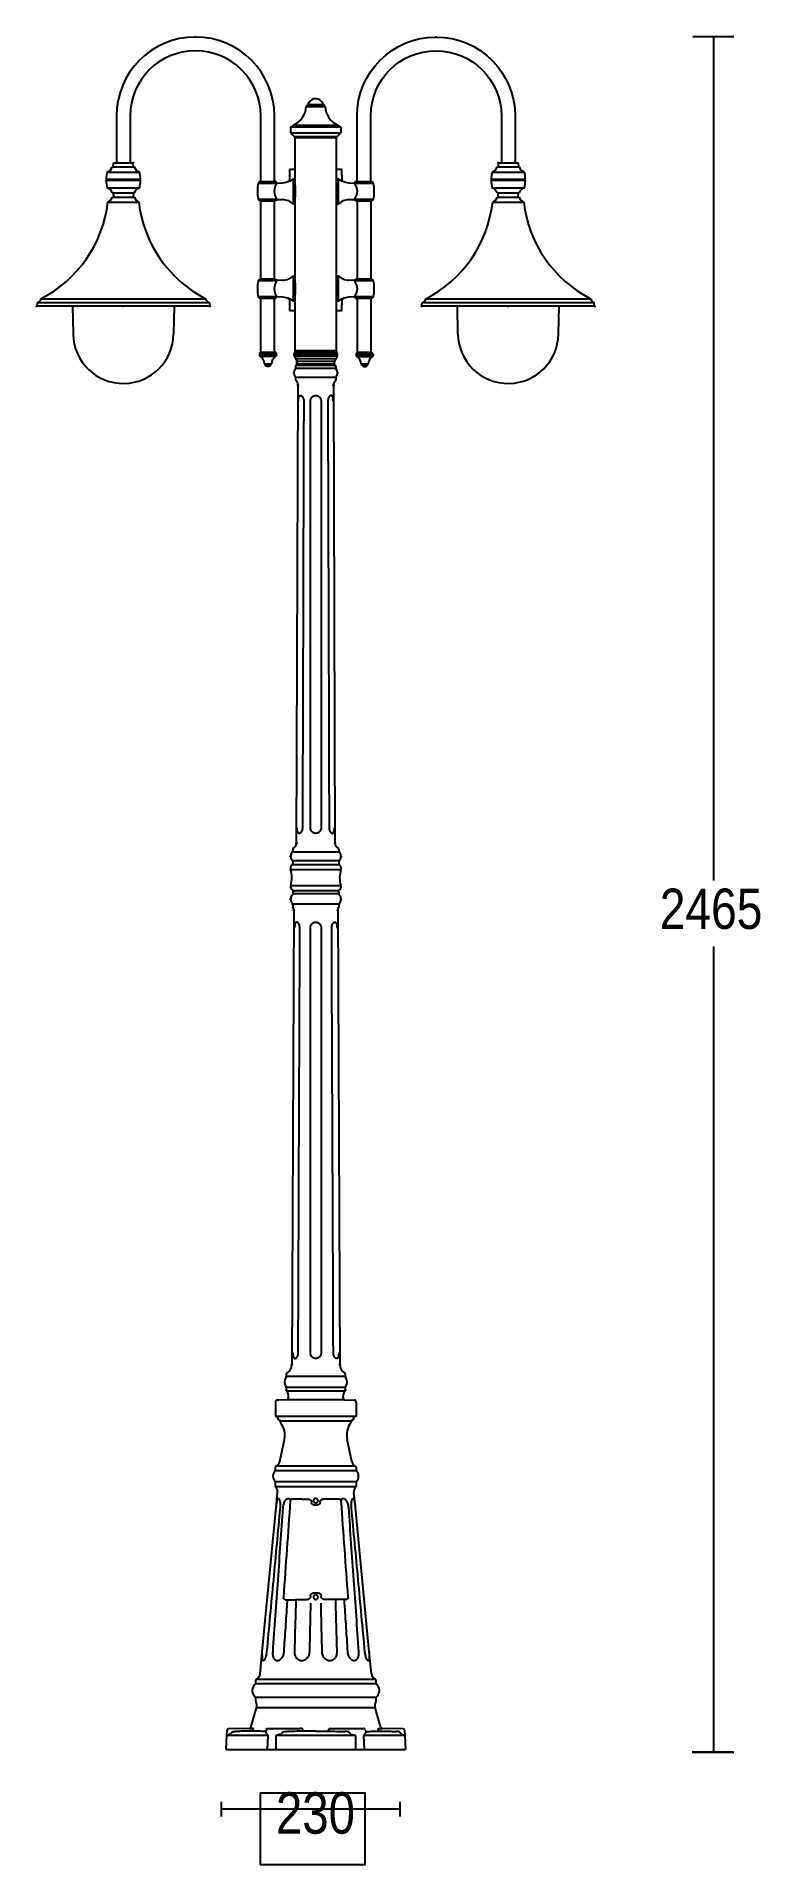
# Model space of a CAD drawing. Extents: x 0 to 170, y 0 to 429.
import ezdxf

# ---------------------------------------------------------------- set-up
doc = ezdxf.new("R2010")
doc.units = 0
doc.layers.add('LIVELLO_1', color=160, linetype='Continuous')
doc.styles.add('STD', font='txt')

# ---------------------------------------------------------------- blocks, each defined once
blk = doc.blocks.new('AI9-BLK1')
at = {"layer": 'LIVELLO_1', "color": 7}
for p, q in [((69.3, 214.2), (78.89, 214.2)), ((74.1, 214.2), (74.1, 16.31)), ((-21.3, 197.78), (-16.92, 197.78)), ((-20.92, 198.23), (-17.3, 198.23)), ((-25.01, 192.93), (-25.03, 191.61)), ((-13.21, 192.93), (-25.01, 192.93)), ((-13.85, 193.37), (-24.38, 193.37)), ((-13.21, 192.93), (-13.19, 191.61)), ((-25.03, 191.61), (-24.16, 190.74)), ((-25.03, 191.61), (-13.19, 191.61)), ((-24.16, 190.74), (-14.07, 190.74)), ((-14.25, 190.46), (-23.92, 190.46)), ((-23.92, 140.36), (-23.92, 190.46)), ((-22.14, 190.46), (-22.14, 190.61)), ((-22, 190.59), (-22, 190.74)), ((-16.02, 190.61), (-16.02, 190.46)), ((-15.87, 190.74), (-15.87, 190.59)), ((-14.25, 140.36), (-14.25, 190.46)), ((-13.19, 191.61), (-14.07, 190.74)), ((-66.58, 183.64), (-66.53, 184.61)), ((-66.53, 184.61), (-61.86, 184.61)), ((-61.8, 183.64), (-61.86, 184.61)), ((23.69, 184.61), (23.64, 183.64)), ((23.69, 184.61), (28.36, 184.61)), ((28.36, 184.61), (28.41, 183.64)), ((-68.22, 180.74), (-60.16, 180.74)), ((-60.16, 180.42), (-68.22, 180.42)), ((-67.97, 182.43), (-60.41, 182.43)), ((-66.77, 183.64), (-61.62, 183.64)), ((-32.29, 180.17), (-32.09, 180.19)), ((-32.09, 180.19), (-28.63, 180.19)), ((-28.43, 180.17), (-28.63, 180.19)), ((-25.21, 183.01), (-25.26, 180.25)), ((-25.13, 183.08), (-23.92, 183.08)), ((-24.34, 174.89), (-24.34, 180.89)), ((-14.25, 183.08), (-13.04, 183.08)), ((-13.83, 180.89), (-13.83, 174.89)), ((-12.91, 180.25), (-12.96, 183.01)), ((-9.54, 180.19), (-9.74, 180.17)), ((-9.54, 180.19), (-6.08, 180.19)), ((-6.08, 180.19), (-5.87, 180.17)), ((22, 180.74), (30.05, 180.74)), ((30.05, 180.42), (22, 180.42)), ((22.24, 182.43), (29.81, 182.43)), ((23.45, 183.64), (28.6, 183.64)), ((-67.97, 178.73), (-60.41, 178.73)), ((-66.78, 176.55), (-62.3, 176.55)), ((-66.77, 177.52), (-61.62, 177.52)), ((-66.58, 177.52), (-66.53, 176.55)), ((-62.3, 176.55), (-61.6, 176.55)), ((-61.8, 177.52), (-61.86, 176.55)), ((-32.62, 179.84), (-28.11, 179.84)), ((-28.11, 176.01), (-32.62, 176.01)), ((-28.11, 179.84), (-26.85, 179.91)), ((-28.11, 176.01), (-26.85, 175.95)), ((-23.92, 179.21), (-23.92, 176.65)), ((-11.32, 179.91), (-10.06, 179.84)), ((-11.32, 175.95), (-10.06, 176.01)), ((-10.06, 179.84), (-5.55, 179.84)), ((-5.55, 176.01), (-10.06, 176.01)), ((22.24, 178.73), (29.81, 178.73)), ((23.43, 176.55), (24.13, 176.55)), ((23.45, 177.52), (28.6, 177.52)), ((23.69, 176.55), (23.64, 177.52)), ((24.13, 176.55), (28.61, 176.55)), ((28.36, 176.55), (28.41, 177.52)), ((-67.83, 175.39), (-60.55, 175.39)), ((-32.29, 175.69), (-32.09, 175.67)), ((-32.09, 175.67), (-28.63, 175.67)), ((-31.97, 157.31), (-31.97, 175.68)), ((-28.75, 157.31), (-28.75, 175.67)), ((-28.43, 175.69), (-28.63, 175.67)), ((-9.54, 175.67), (-9.74, 175.69)), ((-9.54, 175.67), (-6.08, 175.67)), ((-9.42, 175.67), (-9.42, 157.31)), ((-6.2, 175.68), (-6.2, 157.31)), ((-6.08, 175.67), (-5.87, 175.69)), ((22.38, 175.39), (29.66, 175.39)), ((-32.62, 156.97), (-28.11, 156.97)), ((-32.09, 157.31), (-32.29, 157.29)), ((-28.63, 157.31), (-32.09, 157.31)), ((-28.63, 157.31), (-28.43, 157.29)), ((-26.85, 157.04), (-28.11, 156.97)), ((-24.34, 152.1), (-24.34, 158.09)), ((-23.92, 156.33), (-23.92, 153.77)), ((-13.83, 158.09), (-13.83, 152.1)), ((-10.06, 156.97), (-11.32, 157.04)), ((-10.06, 156.97), (-5.55, 156.97)), ((-9.74, 157.29), (-9.54, 157.31)), ((-6.08, 157.31), (-9.54, 157.31)), ((-5.87, 157.29), (-6.08, 157.31)), ((-84.35, 151.76), (-84.45, 150.95)), ((-43.93, 150.95), (-84.45, 150.95)), ((-44.03, 151.76), (-84.35, 151.76)), ((-83.48, 152.73), (-44.9, 152.73)), ((-76.1, 150.95), (-75.97, 144.43)), ((-52.28, 150.95), (-52.41, 144.43)), ((-44.03, 151.76), (-43.93, 150.95)), ((-28.11, 153.14), (-32.62, 153.14)), ((-32.09, 152.8), (-32.29, 152.82)), ((-28.63, 152.8), (-32.09, 152.8)), ((-31.97, 139.99), (-31.97, 152.8)), ((-28.75, 139.99), (-28.75, 152.8)), ((-28.63, 152.8), (-28.43, 152.82)), ((-26.85, 153.07), (-28.11, 153.14)), ((-25.26, 152.73), (-25.21, 149.98)), ((-12.96, 149.98), (-12.91, 152.73)), ((-10.06, 153.14), (-11.32, 153.07)), ((-5.55, 153.14), (-10.06, 153.14)), ((-9.74, 152.82), (-9.54, 152.8)), ((-6.08, 152.8), (-9.54, 152.8)), ((-9.42, 152.8), (-9.42, 139.99)), ((-6.2, 152.8), (-6.2, 139.99)), ((-5.87, 152.82), (-6.08, 152.8)), ((5.76, 150.95), (5.86, 151.76)), ((46.28, 150.95), (5.76, 150.95)), ((46.18, 151.76), (5.86, 151.76)), ((6.74, 152.73), (45.31, 152.73)), ((14.24, 144.43), (14.11, 150.95)), ((37.8, 144.43), (37.93, 150.95)), ((46.28, 150.95), (46.18, 151.76)), ((-23.92, 149.9), (-25.13, 149.9)), ((-13.04, 149.9), (-14.25, 149.9)), ((-32.31, 139.7), (-32.32, 139.53)), ((-32.32, 139.53), (-32.31, 139.37)), ((-32.32, 139.53), (-28.29, 139.53)), ((-32.08, 140.08), (-32.31, 139.7)), ((-32.31, 139.7), (-28.3, 139.7)), ((-28.3, 139.37), (-32.31, 139.37)), ((-32.15, 139.22), (-28.46, 139.22)), ((-32.08, 140.08), (-28.54, 140.08)), ((-28.75, 139.99), (-31.97, 139.99)), ((-28.6, 140.12), (-31.82, 140.12)), ((-31.11, 137.45), (-30.97, 137.23)), ((-31.11, 137.45), (-29.5, 137.45)), ((-30.97, 137.23), (-29.64, 137.23)), ((-29.5, 137.45), (-29.64, 137.23)), ((-28.54, 140.08), (-28.3, 139.7)), ((-28.3, 139.7), (-28.29, 139.53)), ((-28.29, 139.53), (-28.3, 139.37)), ((-24.16, 139.31), (-24.16, 139.79)), ((-24.16, 139.79), (-23.63, 139.79)), ((-24.16, 139.31), (-23.63, 139.31)), ((-23.92, 140.52), (-23.92, 140.2)), ((-14.41, 140.52), (-23.92, 140.52)), ((-23.92, 140.36), (-14.25, 140.36)), ((-23.92, 140.2), (-14.41, 140.2)), ((-23.8, 138.67), (-19.08, 138.67)), ((-23.52, 138.06), (-19.08, 138.06)), ((-23.5, 137.44), (-23.52, 138.06)), ((-23.5, 137.44), (-19.08, 137.44)), ((-23.31, 139.79), (-19.08, 139.79)), ((-23.31, 139.31), (-19.08, 139.31)), ((-19.08, 139.79), (-14.01, 139.79)), ((-19.08, 139.31), (-14.01, 139.31)), ((-19.08, 138.67), (-14.37, 138.67)), ((-19.08, 138.06), (-14.64, 138.06)), ((-19.08, 137.44), (-14.67, 137.44)), ((-14.67, 137.44), (-14.64, 138.06)), ((-14.01, 139.31), (-14.01, 139.79)), ((-9.61, 139.68), (-9.62, 139.5)), ((-9.62, 139.5), (-9.62, 139.34)), ((-9.62, 139.5), (-5.6, 139.5)), ((-5.61, 139.34), (-9.62, 139.34)), ((-9.38, 140.06), (-9.61, 139.68)), ((-9.61, 139.68), (-5.61, 139.68)), ((-9.46, 139.2), (-5.76, 139.2)), ((-6.2, 139.99), (-9.42, 139.99)), ((-9.38, 140.06), (-5.84, 140.06)), ((-6.05, 140.12), (-9.27, 140.12)), ((-8.42, 137.43), (-8.28, 137.2)), ((-8.42, 137.43), (-6.81, 137.43)), ((-8.28, 137.2), (-6.94, 137.2)), ((-6.81, 137.43), (-6.94, 137.2)), ((-5.84, 140.06), (-5.61, 139.68)), ((-5.61, 139.68), (-5.6, 139.5)), ((-5.6, 139.5), (-5.61, 139.34)), ((-23.8, 136.86), (-23.8, 136.39)), ((-14.37, 136.39), (-23.8, 136.39)), ((-23.8, 134.26), (-23.8, 133.67)), ((-14.37, 134.26), (-23.8, 134.26)), ((-23.11, 137.14), (-23.56, 137.1)), ((-23.17, 137.14), (-19.08, 137.14)), ((-15.06, 137.14), (-23.11, 137.14)), ((-19.08, 137.14), (-14.99, 137.14)), ((-15.06, 137.14), (-14.62, 137.1)), ((-14.37, 136.86), (-14.37, 136.39)), ((-14.37, 134.26), (-14.37, 133.67)), ((-23.59, 25.05), (-23.23, 132.49)), ((-14.94, 132.49), (-14.58, 25.05)), ((-13.61, 22.95), (-24.56, 22.95)), ((-24.48, 23.66), (-24.48, 23.14)), ((-13.69, 23.66), (-13.69, 23.14)), ((-24.99, 18.88), (-13.18, 18.88)), ((-13.58, 19.99), (-24.59, 19.99)), ((-13.61, 20.92), (-24.56, 20.92)), ((-24.48, 20.74), (-24.48, 20.19)), ((-13.69, 20.74), (-13.69, 20.19)), ((-24.96, 15.11), (-13.21, 15.11)), ((-24.48, 13.59), (-24.48, 13.14)), ((-13.69, 13.14), (-24.48, 13.14)), ((-24.24, 13.83), (-23.92, 13.86)), ((-14.07, 13.86), (-24.1, 13.86)), ((-14.25, 13.86), (-23.92, 13.86)), ((-13.93, 13.83), (-14.25, 13.86)), ((-13.69, 13.59), (-13.69, 13.14)), ((-24.24, 9.3), (-24.72, -97.28)), ((-24.48, 10.75), (-24.48, 10.13)), ((-13.69, 10.75), (-24.48, 10.75)), ((-13.93, 9.3), (-13.45, -97.28)), ((-13.69, 10.75), (-13.69, 10.13)), ((74.1, 0.78), (74.1, -188.15)), ((-26.01, -99.45), (-26.01, -100.03)), ((-12.16, -100.03), (-26.01, -100.03)), ((-26.01, -102.6), (-26.01, -103.23)), ((-12.16, -102.6), (-26.01, -102.6)), ((-12.16, -99.45), (-12.16, -100.03)), ((-12.16, -102.6), (-12.16, -103.23)), ((-28.55, -106.02), (-28.55, -109.4)), ((-25.79, -105.46), (-28.07, -105.54)), ((-25.94, -103.4), (-12.23, -103.4)), ((-24.75, -105.46), (-25.79, -105.46)), ((-13.42, -105.46), (-24.75, -105.46)), ((-12.38, -105.46), (-13.42, -105.46)), ((-12.38, -105.46), (-10.1, -105.54)), ((-9.62, -106.02), (-9.62, -109.4)), ((-28.55, -109.4), (-28.47, -109.4)), ((-19.08, -109.4), (-28.47, -109.4)), ((-27.98, -109.89), (-27.98, -109.4)), ((-10.19, -109.4), (-27.98, -109.4)), ((-10.71, -110.49), (-27.46, -110.49)), ((-9.77, -109.4), (-19.08, -109.4)), ((-10.19, -109.89), (-10.19, -109.4)), ((-9.62, -109.4), (-9.77, -109.4)), ((-27.54, -119.98), (-26.44, -114.8)), ((-10.63, -119.98), (-11.73, -114.8)), ((-28.59, -121.38), (-28.59, -122.18)), ((-9.58, -122.18), (-28.59, -122.18)), ((-9.76, -121.09), (-28.41, -121.09)), ((-9.58, -121.38), (-9.58, -122.18)), ((-28.59, -124.66), (-28.59, -125.7)), ((-28.59, -124.66), (-9.58, -124.66)), ((-9.68, -125.92), (-28.49, -125.92)), ((-28.36, -130.75), (-28.02, -127.23)), ((-9.81, -130.75), (-10.15, -127.23)), ((-9.58, -124.66), (-9.58, -125.7)), ((-31.62, -164.6), (-28.36, -130.75)), ((-19.6, -130.1), (-18.85, -130.1)), ((-18.85, -130.1), (-18.57, -130.1)), ((-16.19, -128.76), (-17.28, -128.76)), ((-15.86, -128.76), (-16.19, -128.76)), ((-14.69, -128.76), (-15.86, -128.76)), ((-13.58, -128.76), (-14.69, -128.76)), ((-6.55, -164.6), (-9.81, -130.75)), ((-18.48, -150.81), (-19.69, -150.81)), ((-14.49, -152.35), (-17.04, -152.35)), ((-12.39, -152.35), (-14.49, -152.35)), ((-11.96, -152.35), (-12.39, -152.35)), ((-32.11, -169.74), (-31.62, -164.6)), ((-6.06, -169.74), (-6.55, -164.6)), ((-33.18, -171.32), (-33.18, -172.07)), ((-33, -171.03), (-5.17, -171.03)), ((-4.99, -171.32), (-4.99, -172.07)), ((-4.99, -172.07), (-33.18, -172.07)), ((-4.99, -175.29), (-33.18, -175.29)), ((-33.18, -175.29), (-33.18, -176.18)), ((-4.99, -175.29), (-4.99, -176.18)), ((-34.31, -182.31), (-33, -177.75)), ((-5.17, -177.75), (-33, -177.75)), ((-3.87, -182.31), (-5.17, -177.75)), ((-40.1, -187.53), (-39.93, -184.18)), ((-39.93, -184.18), (-39.86, -182.94)), ((-30.33, -184.18), (-39.93, -184.18)), ((-34.61, -182.55), (-39.49, -182.63)), ((-34.61, -182.55), (-33.98, -182.55)), ((-30.33, -184.18), (-30.48, -187.53)), ((-30.33, -182.55), (-22.73, -182.55)), ((-19.08, -184.18), (-28.39, -184.18)), ((-28.39, -187.53), (-28.39, -184.18)), ((-22.17, -182.85), (-22.17, -183.23)), ((-9.78, -184.18), (-19.08, -184.18)), ((-16, -183.23), (-16, -182.85)), ((-15.44, -182.55), (-7.84, -182.55)), ((-9.78, -184.18), (-9.78, -187.53)), ((-7.69, -187.53), (-7.84, -184.18)), ((1.76, -184.18), (-7.84, -184.18)), ((-4.19, -182.55), (-3.56, -182.55)), ((1.31, -182.63), (-3.56, -182.55)), ((1.69, -182.94), (1.76, -184.18)), ((1.76, -184.18), (1.93, -187.53)), ((-40.1, -187.53), (-19.08, -187.53)), ((-19.08, -187.53), (1.93, -187.53)), ((69.1, -188.03), (78.68, -188.03)), ((69.3, -188.14), (78.89, -188.14)), ((-41.23, -199.75), (-41.23, -203.17)), ((0.58, -201.46), (-41.23, -201.46)), ((0.58, -199.75), (0.58, -203.17))]:
    blk.add_line(p, q, dxfattribs=at)
at = {"layer": 'LIVELLO_1', "color": 250}
for p, q in [((-32.29, 139.53), (-28.32, 139.53)), ((-9.59, 139.5), (-5.63, 139.5))]:
    blk.add_line(p, q, dxfattribs=at)
at = {"layer": 'LIVELLO_1', "color": 7}
for points in [[(-24.56, -128.74), (-24.49, -128.74), (-24.43, -128.74)], [(-25.99, -152.37), (-25.89, -152.37), (-25.78, -152.37)], [(-30.9, -183.25), (-30.94, -183.25), (-30.98, -183.25)], [(-7.27, -183.25), (-7.23, -183.25), (-7.19, -183.25)]]:
    blk.add_lwpolyline(points, dxfattribs=at)
blk.add_lwpolyline([(-32.08, -214.45), (-7.47, -214.45), (-7.47, -197.75), (-32.08, -197.75)], close=True, dxfattribs=at)
for centre, radius in [((-57.64, 210.92), 0.0742), ((-65.8, 184.61), 0.0748), ((-61.86, 184.61), 0.0748), ((27.63, 184.61), 0.0748), ((-61.86, 176.55), 0.0748), ((5.76, 150.95), 0.0742), ((26.02, 150.95), 0.0737), ((-31.97, 139.99), 0.0748), ((-31.97, 139.99), 0.0748), ((-31.97, 139.99), 0.0748), ((-28.75, 139.99), 0.0737), ((-9.42, 139.99), 0.0748), ((-6.2, 139.99), 0.0748), ((-6.2, 139.99), 0.0748), ((-6.2, 139.99), 0.0748), ((-24.2, 135.32), 0.0747), ((-23.8, 134.26), 0.0747), ((-14.37, 134.26), 0.0747), ((-13.97, 135.32), 0.0748), ((-25.02, 21.94), 0.0747), ((-23.59, 25.05), 0.0748), ((-13.69, 23.14), 0.0736), ((-13.15, 21.94), 0.0748), ((-24.24, 13.83), 0.0748), ((-24.1, 13.86), 0.0748), ((-24.24, 9.3), 0.0748), ((-13.93, 9.3), 0.0747)]:
    blk.add_circle(centre, radius, dxfattribs=at)
for centre, major_axis, ratio in [((-47.28, 214.09), (0.0011, -0.0763), 0.985221), ((9.11, 214.09), (0.0016, -0.0763), 0.979482), ((19.47, 210.92), (0.0752, 0), 0.987512), ((-55.84, 208.25), (0.0747, 0), 0.964494), ((17.67, 208.25), (0.0763, 0), 0.943567), ((23.69, 184.61), (0.0758, 0), 0.979588), ((-31.97, 180.19), (0.0005, -0.0765), 0.977455), ((-6.2, 180.19), (0.0005, -0.0765), 0.977455), ((23.69, 176.55), (0.0758, 0), 0.977315), ((-84.45, 150.95), (0.0752, 0), 0.987512), ((-84.45, 150.95), (0.0752, 0), 0.987512), ((-84.45, 150.95), (0.0752, 0), 0.987512), ((-64.19, 150.95), (0.0753, 0), 0.986366), ((-43.93, 150.95), (0.0753, 0), 0.986366), ((-31.97, 152.8), (0.0005, -0.0763), 0.979662), ((-6.2, 152.8), (0.0005, -0.0763), 0.979662), ((46.28, 150.95), (0.0758, 0), 0.979556), ((46.28, 150.95), (0.0758, 0), 0.979556), ((46.28, 150.95), (0.0758, 0), 0.979556), ((-23.56, 137.1), (-0.0006, -0.0763), 0.978525), ((-14.99, 137.14), (0.0763, 0), 0.970655), ((-14.25, 140.36), (0.0006, -0.0763), 0.978525), ((-9.27, 140.12), (0.0016, -0.0763), 0.97833), ((-6.05, 140.12), (0.0027, -0.0763), 0.964421), ((-6.05, 140.12), (0.0027, -0.0763), 0.964421), ((-6.05, 140.12), (0.0027, -0.0763), 0.964421), ((-23.24, 132.44), (0.0006, -0.0763), 0.964981), ((-14.94, 132.44), (-0.0005, -0.0763), 0.966118), ((-24.48, 23.14), (0.0753, 0), 0.986366), ((-14.58, 25.05), (0.0752, 0), 0.985221), ((-25.02, 11.94), (0.0006, -0.0763), 0.978525), ((-24.48, 10.75), (0.001, -0.0763), 0.986366), ((-13.69, 10.75), (0.0004, -0.0763), 0.964996), ((-13.15, 11.94), (0.0016, -0.0763), 0.979482), ((-24.72, -97.28), (0.0736, 0), 0.949726), ((-13.45, -97.23), (0.0753, 0), 0.988654), ((-28.07, -105.54), (0.0753, 0), 0.984077), ((-26.01, -103.23), (0.0005, -0.0765), 0.977455), ((-12.16, -103.23), (0.0016, -0.0765), 0.976128)]:
    blk.add_ellipse(centre, major_axis=major_axis, ratio=ratio, dxfattribs=at)
for points, knots in [([(-28.75, 180.19), (-28.75, 180.19), (-28.75, 195.57), (-28.75, 195.57), (-28.75, 205.8), (-37.05, 214.09), (-47.28, 214.09), (-57.51, 214.09), (-65.8, 205.8), (-65.8, 195.57), (-65.8, 195.57), (-65.8, 184.61), (-65.8, 184.61)], [0, 0, 0, 0, 1, 1, 1, 2, 2, 2, 3, 3, 3, 4, 4, 4, 4]), ([(-31.97, 180.19), (-31.97, 180.19), (-31.97, 195.57), (-31.97, 195.57), (-31.97, 204.02), (-38.83, 210.87), (-47.28, 210.87), (-55.73, 210.87), (-62.58, 204.02), (-62.58, 195.57), (-62.58, 195.57), (-62.58, 184.61), (-62.58, 184.61)], [0, 0, 0, 0, 1, 1, 1, 2, 2, 2, 3, 3, 3, 4, 4, 4, 4]), ([(-9.42, 180.19), (-9.42, 180.19), (-9.42, 195.57), (-9.42, 195.57), (-9.42, 205.8), (-1.13, 214.09), (9.11, 214.09), (19.34, 214.09), (27.63, 205.8), (27.63, 195.57), (27.63, 195.57), (27.63, 184.61), (27.63, 184.61)], [0, 0, 0, 0, 1, 1, 1, 2, 2, 2, 3, 3, 3, 4, 4, 4, 4]), ([(-6.2, 180.19), (-6.2, 180.19), (-6.2, 195.57), (-6.2, 195.57), (-6.2, 204.02), (0.65, 210.87), (9.11, 210.87), (17.56, 210.87), (24.41, 204.02), (24.41, 195.57), (24.41, 195.57), (24.41, 184.61), (24.41, 184.61)], [0, 0, 0, 0, 1, 1, 1, 2, 2, 2, 3, 3, 3, 4, 4, 4, 4]), ([(-17.31, 198.23), (-17.57, 199.22), (-18.58, 199.82), (-19.58, 199.56), (-20.24, 199.39), (-20.75, 198.88), (-20.91, 198.23)], [0, 0, 0, 0, 1, 1, 1, 2, 2, 2, 2]), ([(-68.22, 180.42), (-68.13, 180.42), (-68.06, 180.49), (-68.06, 180.58), (-68.06, 180.67), (-68.13, 180.74), (-68.22, 180.74)], [0, 0, 0, 0, 1, 1, 1, 2, 2, 2, 2]), ([(-60.16, 180.74), (-60.25, 180.74), (-60.33, 180.67), (-60.33, 180.58), (-60.33, 180.49), (-60.25, 180.42), (-60.16, 180.42)], [0, 0, 0, 0, 1, 1, 1, 2, 2, 2, 2]), ([(22, 180.42), (22.08, 180.42), (22.16, 180.49), (22.16, 180.58), (22.16, 180.67), (22.08, 180.74), (22, 180.74)], [0, 0, 0, 0, 1, 1, 1, 2, 2, 2, 2]), ([(30.05, 180.74), (29.96, 180.74), (29.89, 180.67), (29.89, 180.58), (29.89, 180.49), (29.96, 180.42), (30.05, 180.42)], [0, 0, 0, 0, 1, 1, 1, 2, 2, 2, 2]), ([(-75.97, 144.43), (-75.86, 137.92), (-70.5, 132.74), (-63.99, 132.85), (-57.64, 132.96), (-52.52, 138.08), (-52.41, 144.43)], [0, 0, 0, 0, 1, 1, 1, 2, 2, 2, 2]), ([(14.24, 144.43), (14.35, 137.92), (19.72, 132.74), (26.22, 132.85), (32.57, 132.96), (37.69, 138.08), (37.8, 144.43)], [0, 0, 0, 0, 1, 1, 1, 2, 2, 2, 2]), ([(-31.82, 140.19), (-31.78, 140.19), (-31.75, 140.16), (-31.75, 140.12), (-31.75, 140.08), (-31.78, 140.04), (-31.82, 140.04), (-31.87, 140.04), (-31.9, 140.08), (-31.9, 140.12), (-31.9, 140.16), (-31.87, 140.19), (-31.82, 140.19), (-31.78, 140.19), (-31.75, 140.16), (-31.75, 140.12), (-31.75, 140.08), (-31.78, 140.04), (-31.82, 140.04), (-31.87, 140.04), (-31.9, 140.08), (-31.9, 140.12), (-31.9, 140.16), (-31.87, 140.19), (-31.82, 140.19), (-31.78, 140.19), (-31.75, 140.16), (-31.75, 140.12), (-31.75, 140.08), (-31.78, 140.04), (-31.82, 140.04), (-31.87, 140.04), (-31.9, 140.08), (-31.9, 140.12), (-31.9, 140.16), (-31.87, 140.19), (-31.82, 140.19)], [0, 0, 0, 0, 1, 1, 1, 2, 2, 2, 3, 3, 3, 4, 4, 4, 5, 5, 5, 6, 6, 6, 7, 7, 7, 8, 8, 8, 9, 9, 9, 10, 10, 10, 11, 11, 11, 12, 12, 12, 12]), ([(-28.6, 140.19), (-28.56, 140.19), (-28.52, 140.16), (-28.52, 140.12), (-28.52, 140.08), (-28.56, 140.04), (-28.6, 140.04), (-28.64, 140.04), (-28.67, 140.08), (-28.67, 140.12), (-28.67, 140.16), (-28.64, 140.19), (-28.6, 140.19)], [0, 0, 0, 0, 1, 1, 1, 2, 2, 2, 3, 3, 3, 4, 4, 4, 4]), ([(-23.92, 140.2), (-23.83, 140.2), (-23.76, 140.27), (-23.76, 140.36), (-23.76, 140.45), (-23.83, 140.52), (-23.92, 140.52)], [0, 0, 0, 0, 1, 1, 1, 2, 2, 2, 2]), ([(-23.84, 140.2), (-23.75, 140.2), (-23.68, 140.27), (-23.68, 140.36), (-23.68, 140.45), (-23.75, 140.52), (-23.84, 140.52)], [0, 0, 0, 0, 1, 1, 1, 2, 2, 2, 2]), ([(-23.76, 140.2), (-23.67, 140.2), (-23.59, 140.27), (-23.59, 140.36), (-23.59, 140.45), (-23.67, 140.52), (-23.76, 140.52)], [0, 0, 0, 0, 1, 1, 1, 2, 2, 2, 2]), ([(-23.68, 140.2), (-23.59, 140.2), (-23.52, 140.27), (-23.52, 140.36), (-23.52, 140.45), (-23.59, 140.52), (-23.68, 140.52)], [0, 0, 0, 0, 1, 1, 1, 2, 2, 2, 2]), ([(-23.63, 139.79), (-23.62, 139.82), (-23.61, 139.84), (-23.59, 139.86), (-23.58, 139.88), (-23.56, 139.9), (-23.54, 139.91), (-23.53, 139.92), (-23.52, 139.93), (-23.5, 139.94), (-23.49, 139.94), (-23.48, 139.95), (-23.47, 139.95), (-23.46, 139.95), (-23.45, 139.95), (-23.44, 139.95), (-23.43, 139.95), (-23.43, 139.95), (-23.42, 139.95), (-23.41, 139.95), (-23.4, 139.94), (-23.38, 139.93), (-23.38, 139.93), (-23.36, 139.92), (-23.35, 139.91), (-23.34, 139.89), (-23.34, 139.87), (-23.33, 139.86), (-23.32, 139.84), (-23.32, 139.81), (-23.31, 139.79)], [0, 0, 0, 0, 1, 1, 1, 2, 2, 2, 3, 3, 3, 4, 4, 4, 5, 5, 5, 6, 6, 6, 7, 7, 7, 8, 8, 8, 9, 9, 9, 10, 10, 10, 10]), ([(-23.31, 139.31), (-23.32, 139.29), (-23.32, 139.27), (-23.33, 139.25), (-23.34, 139.23), (-23.34, 139.21), (-23.35, 139.2), (-23.36, 139.19), (-23.37, 139.18), (-23.38, 139.17), (-23.4, 139.16), (-23.41, 139.15), (-23.42, 139.15), (-23.43, 139.15), (-23.43, 139.15), (-23.44, 139.15), (-23.45, 139.15), (-23.46, 139.15), (-23.47, 139.15), (-23.48, 139.16), (-23.49, 139.16), (-23.5, 139.17), (-23.52, 139.18), (-23.53, 139.19), (-23.54, 139.19), (-23.56, 139.21), (-23.58, 139.23), (-23.59, 139.24), (-23.61, 139.27), (-23.62, 139.29), (-23.63, 139.31)], [0, 0, 0, 0, 1, 1, 1, 2, 2, 2, 3, 3, 3, 4, 4, 4, 5, 5, 5, 6, 6, 6, 7, 7, 7, 8, 8, 8, 9, 9, 9, 10, 10, 10, 10]), ([(-23.59, 140.2), (-23.51, 140.2), (-23.43, 140.27), (-23.43, 140.36), (-23.43, 140.45), (-23.51, 140.52), (-23.59, 140.52)], [0, 0, 0, 0, 1, 1, 1, 2, 2, 2, 2]), ([(-23.52, 140.2), (-23.43, 140.2), (-23.35, 140.27), (-23.35, 140.36), (-23.35, 140.45), (-23.43, 140.52), (-23.52, 140.52)], [0, 0, 0, 0, 1, 1, 1, 2, 2, 2, 2]), ([(-23.43, 140.2), (-23.35, 140.2), (-23.27, 140.27), (-23.27, 140.36), (-23.27, 140.45), (-23.35, 140.52), (-23.43, 140.52)], [0, 0, 0, 0, 1, 1, 1, 2, 2, 2, 2]), ([(-23.35, 140.2), (-23.27, 140.2), (-23.19, 140.27), (-23.19, 140.36), (-23.19, 140.45), (-23.27, 140.52), (-23.35, 140.52)], [0, 0, 0, 0, 1, 1, 1, 2, 2, 2, 2]), ([(-23.27, 140.2), (-23.18, 140.2), (-23.11, 140.27), (-23.11, 140.36), (-23.11, 140.45), (-23.18, 140.52), (-23.27, 140.52)], [0, 0, 0, 0, 1, 1, 1, 2, 2, 2, 2]), ([(-23.19, 140.2), (-23.1, 140.2), (-23.03, 140.27), (-23.03, 140.36), (-23.03, 140.45), (-23.1, 140.52), (-23.19, 140.52)], [0, 0, 0, 0, 1, 1, 1, 2, 2, 2, 2]), ([(-23.11, 140.2), (-23.02, 140.2), (-22.95, 140.27), (-22.95, 140.36), (-22.95, 140.45), (-23.02, 140.52), (-23.11, 140.52)], [0, 0, 0, 0, 1, 1, 1, 2, 2, 2, 2]), ([(-23.03, 140.2), (-22.94, 140.2), (-22.87, 140.27), (-22.87, 140.36), (-22.87, 140.45), (-22.94, 140.52), (-23.03, 140.52)], [0, 0, 0, 0, 1, 1, 1, 2, 2, 2, 2]), ([(-22.95, 140.2), (-22.86, 140.2), (-22.79, 140.27), (-22.79, 140.36), (-22.79, 140.45), (-22.86, 140.52), (-22.95, 140.52)], [0, 0, 0, 0, 1, 1, 1, 2, 2, 2, 2]), ([(-22.87, 140.2), (-22.78, 140.2), (-22.71, 140.27), (-22.71, 140.36), (-22.71, 140.45), (-22.78, 140.52), (-22.87, 140.52)], [0, 0, 0, 0, 1, 1, 1, 2, 2, 2, 2]), ([(-22.79, 140.2), (-22.7, 140.2), (-22.63, 140.27), (-22.63, 140.36), (-22.63, 140.45), (-22.7, 140.52), (-22.79, 140.52)], [0, 0, 0, 0, 1, 1, 1, 2, 2, 2, 2]), ([(-22.71, 140.2), (-22.62, 140.2), (-22.55, 140.27), (-22.55, 140.36), (-22.55, 140.45), (-22.62, 140.52), (-22.71, 140.52)], [0, 0, 0, 0, 1, 1, 1, 2, 2, 2, 2]), ([(-22.63, 140.2), (-22.54, 140.2), (-22.47, 140.27), (-22.47, 140.36), (-22.47, 140.45), (-22.54, 140.52), (-22.63, 140.52)], [0, 0, 0, 0, 1, 1, 1, 2, 2, 2, 2]), ([(-22.55, 140.2), (-22.46, 140.2), (-22.39, 140.27), (-22.39, 140.36), (-22.39, 140.45), (-22.46, 140.52), (-22.55, 140.52)], [0, 0, 0, 0, 1, 1, 1, 2, 2, 2, 2]), ([(-22.47, 140.2), (-22.38, 140.2), (-22.31, 140.27), (-22.31, 140.36), (-22.31, 140.45), (-22.38, 140.52), (-22.47, 140.52)], [0, 0, 0, 0, 1, 1, 1, 2, 2, 2, 2]), ([(-22.39, 140.2), (-22.3, 140.2), (-22.23, 140.27), (-22.23, 140.36), (-22.23, 140.45), (-22.3, 140.52), (-22.39, 140.52)], [0, 0, 0, 0, 1, 1, 1, 2, 2, 2, 2]), ([(-22.31, 140.2), (-22.22, 140.2), (-22.14, 140.27), (-22.14, 140.36), (-22.14, 140.45), (-22.22, 140.52), (-22.31, 140.52)], [0, 0, 0, 0, 1, 1, 1, 2, 2, 2, 2]), ([(-22.23, 140.2), (-22.14, 140.2), (-22.06, 140.27), (-22.06, 140.36), (-22.06, 140.45), (-22.14, 140.52), (-22.23, 140.52)], [0, 0, 0, 0, 1, 1, 1, 2, 2, 2, 2]), ([(-22.14, 140.2), (-22.06, 140.2), (-21.98, 140.27), (-21.98, 140.36), (-21.98, 140.45), (-22.06, 140.52), (-22.14, 140.52)], [0, 0, 0, 0, 1, 1, 1, 2, 2, 2, 2]), ([(-22.06, 140.2), (-21.98, 140.2), (-21.9, 140.27), (-21.9, 140.36), (-21.9, 140.45), (-21.98, 140.52), (-22.06, 140.52)], [0, 0, 0, 0, 1, 1, 1, 2, 2, 2, 2]), ([(-21.98, 140.2), (-21.9, 140.2), (-21.82, 140.27), (-21.82, 140.36), (-21.82, 140.45), (-21.9, 140.52), (-21.98, 140.52)], [0, 0, 0, 0, 1, 1, 1, 2, 2, 2, 2]), ([(-21.9, 140.2), (-21.82, 140.2), (-21.74, 140.27), (-21.74, 140.36), (-21.74, 140.45), (-21.82, 140.52), (-21.9, 140.52)], [0, 0, 0, 0, 1, 1, 1, 2, 2, 2, 2]), ([(-21.82, 140.2), (-21.73, 140.2), (-21.66, 140.27), (-21.66, 140.36), (-21.66, 140.45), (-21.73, 140.52), (-21.82, 140.52)], [0, 0, 0, 0, 1, 1, 1, 2, 2, 2, 2]), ([(-21.74, 140.2), (-21.65, 140.2), (-21.58, 140.27), (-21.58, 140.36), (-21.58, 140.45), (-21.65, 140.52), (-21.74, 140.52)], [0, 0, 0, 0, 1, 1, 1, 2, 2, 2, 2]), ([(-21.66, 140.2), (-21.57, 140.2), (-21.5, 140.27), (-21.5, 140.36), (-21.5, 140.45), (-21.57, 140.52), (-21.66, 140.52)], [0, 0, 0, 0, 1, 1, 1, 2, 2, 2, 2]), ([(-21.58, 140.2), (-21.49, 140.2), (-21.42, 140.27), (-21.42, 140.36), (-21.42, 140.45), (-21.49, 140.52), (-21.58, 140.52)], [0, 0, 0, 0, 1, 1, 1, 2, 2, 2, 2]), ([(-21.5, 140.2), (-21.41, 140.2), (-21.34, 140.27), (-21.34, 140.36), (-21.34, 140.45), (-21.41, 140.52), (-21.5, 140.52)], [0, 0, 0, 0, 1, 1, 1, 2, 2, 2, 2]), ([(-21.42, 140.2), (-21.33, 140.2), (-21.26, 140.27), (-21.26, 140.36), (-21.26, 140.45), (-21.33, 140.52), (-21.42, 140.52)], [0, 0, 0, 0, 1, 1, 1, 2, 2, 2, 2]), ([(-21.34, 140.2), (-21.25, 140.2), (-21.18, 140.27), (-21.18, 140.36), (-21.18, 140.45), (-21.25, 140.52), (-21.34, 140.52)], [0, 0, 0, 0, 1, 1, 1, 2, 2, 2, 2]), ([(-21.26, 140.2), (-21.17, 140.2), (-21.1, 140.27), (-21.1, 140.36), (-21.1, 140.45), (-21.17, 140.52), (-21.26, 140.52)], [0, 0, 0, 0, 1, 1, 1, 2, 2, 2, 2]), ([(-21.18, 140.2), (-21.09, 140.2), (-21.02, 140.27), (-21.02, 140.36), (-21.02, 140.45), (-21.09, 140.52), (-21.18, 140.52)], [0, 0, 0, 0, 1, 1, 1, 2, 2, 2, 2]), ([(-21.1, 140.2), (-21.01, 140.2), (-20.94, 140.27), (-20.94, 140.36), (-20.94, 140.45), (-21.01, 140.52), (-21.1, 140.52)], [0, 0, 0, 0, 1, 1, 1, 2, 2, 2, 2]), ([(-21.02, 140.2), (-20.93, 140.2), (-20.86, 140.27), (-20.86, 140.36), (-20.86, 140.45), (-20.93, 140.52), (-21.02, 140.52)], [0, 0, 0, 0, 1, 1, 1, 2, 2, 2, 2]), ([(-20.94, 140.2), (-20.85, 140.2), (-20.78, 140.27), (-20.78, 140.36), (-20.78, 140.45), (-20.85, 140.52), (-20.94, 140.52)], [0, 0, 0, 0, 1, 1, 1, 2, 2, 2, 2]), ([(-20.86, 140.2), (-20.77, 140.2), (-20.7, 140.27), (-20.7, 140.36), (-20.7, 140.45), (-20.77, 140.52), (-20.86, 140.52)], [0, 0, 0, 0, 1, 1, 1, 2, 2, 2, 2]), ([(-20.78, 140.2), (-20.69, 140.2), (-20.61, 140.27), (-20.61, 140.36), (-20.61, 140.45), (-20.69, 140.52), (-20.78, 140.52)], [0, 0, 0, 0, 1, 1, 1, 2, 2, 2, 2]), ([(-20.7, 140.2), (-20.61, 140.2), (-20.53, 140.27), (-20.53, 140.36), (-20.53, 140.45), (-20.61, 140.52), (-20.7, 140.52)], [0, 0, 0, 0, 1, 1, 1, 2, 2, 2, 2]), ([(-20.61, 140.2), (-20.53, 140.2), (-20.45, 140.27), (-20.45, 140.36), (-20.45, 140.45), (-20.53, 140.52), (-20.61, 140.52)], [0, 0, 0, 0, 1, 1, 1, 2, 2, 2, 2]), ([(-20.53, 140.2), (-20.45, 140.2), (-20.37, 140.27), (-20.37, 140.36), (-20.37, 140.45), (-20.45, 140.52), (-20.53, 140.52)], [0, 0, 0, 0, 1, 1, 1, 2, 2, 2, 2]), ([(-20.45, 140.2), (-20.37, 140.2), (-20.29, 140.27), (-20.29, 140.36), (-20.29, 140.45), (-20.37, 140.52), (-20.45, 140.52)], [0, 0, 0, 0, 1, 1, 1, 2, 2, 2, 2]), ([(-20.37, 140.2), (-20.28, 140.2), (-20.21, 140.27), (-20.21, 140.36), (-20.21, 140.45), (-20.28, 140.52), (-20.37, 140.52)], [0, 0, 0, 0, 1, 1, 1, 2, 2, 2, 2]), ([(-20.29, 140.2), (-20.2, 140.2), (-20.13, 140.27), (-20.13, 140.36), (-20.13, 140.45), (-20.2, 140.52), (-20.29, 140.52)], [0, 0, 0, 0, 1, 1, 1, 2, 2, 2, 2]), ([(-20.21, 140.2), (-20.12, 140.2), (-20.05, 140.27), (-20.05, 140.36), (-20.05, 140.45), (-20.12, 140.52), (-20.21, 140.52)], [0, 0, 0, 0, 1, 1, 1, 2, 2, 2, 2]), ([(-20.13, 140.2), (-20.04, 140.2), (-19.97, 140.27), (-19.97, 140.36), (-19.97, 140.45), (-20.04, 140.52), (-20.13, 140.52)], [0, 0, 0, 0, 1, 1, 1, 2, 2, 2, 2]), ([(-20.05, 140.2), (-19.96, 140.2), (-19.89, 140.27), (-19.89, 140.36), (-19.89, 140.45), (-19.96, 140.52), (-20.05, 140.52)], [0, 0, 0, 0, 1, 1, 1, 2, 2, 2, 2]), ([(-19.97, 140.2), (-19.88, 140.2), (-19.81, 140.27), (-19.81, 140.36), (-19.81, 140.45), (-19.88, 140.52), (-19.97, 140.52)], [0, 0, 0, 0, 1, 1, 1, 2, 2, 2, 2]), ([(-19.89, 140.2), (-19.8, 140.2), (-19.73, 140.27), (-19.73, 140.36), (-19.73, 140.45), (-19.8, 140.52), (-19.89, 140.52)], [0, 0, 0, 0, 1, 1, 1, 2, 2, 2, 2]), ([(-19.81, 140.2), (-19.72, 140.2), (-19.65, 140.27), (-19.65, 140.36), (-19.65, 140.45), (-19.72, 140.52), (-19.81, 140.52)], [0, 0, 0, 0, 1, 1, 1, 2, 2, 2, 2]), ([(-19.73, 140.2), (-19.64, 140.2), (-19.57, 140.27), (-19.57, 140.36), (-19.57, 140.45), (-19.64, 140.52), (-19.73, 140.52)], [0, 0, 0, 0, 1, 1, 1, 2, 2, 2, 2]), ([(-19.65, 140.2), (-19.56, 140.2), (-19.49, 140.27), (-19.49, 140.36), (-19.49, 140.45), (-19.56, 140.52), (-19.65, 140.52)], [0, 0, 0, 0, 1, 1, 1, 2, 2, 2, 2]), ([(-19.57, 140.2), (-19.48, 140.2), (-19.41, 140.27), (-19.41, 140.36), (-19.41, 140.45), (-19.48, 140.52), (-19.57, 140.52)], [0, 0, 0, 0, 1, 1, 1, 2, 2, 2, 2]), ([(-19.49, 140.2), (-19.4, 140.2), (-19.33, 140.27), (-19.33, 140.36), (-19.33, 140.45), (-19.4, 140.52), (-19.49, 140.52)], [0, 0, 0, 0, 1, 1, 1, 2, 2, 2, 2]), ([(-19.41, 140.2), (-19.32, 140.2), (-19.24, 140.27), (-19.24, 140.36), (-19.24, 140.45), (-19.32, 140.52), (-19.41, 140.52)], [0, 0, 0, 0, 1, 1, 1, 2, 2, 2, 2]), ([(-19.33, 140.2), (-19.24, 140.2), (-19.16, 140.27), (-19.16, 140.36), (-19.16, 140.45), (-19.24, 140.52), (-19.33, 140.52)], [0, 0, 0, 0, 1, 1, 1, 2, 2, 2, 2]), ([(-19.24, 140.2), (-19.16, 140.2), (-19.08, 140.27), (-19.08, 140.36), (-19.08, 140.45), (-19.16, 140.52), (-19.24, 140.52)], [0, 0, 0, 0, 1, 1, 1, 2, 2, 2, 2]), ([(-19.16, 140.2), (-19.08, 140.2), (-19, 140.27), (-19, 140.36), (-19, 140.45), (-19.08, 140.52), (-19.16, 140.52)], [0, 0, 0, 0, 1, 1, 1, 2, 2, 2, 2]), ([(-19.08, 140.2), (-19, 140.2), (-18.92, 140.27), (-18.92, 140.36), (-18.92, 140.45), (-19, 140.52), (-19.08, 140.52)], [0, 0, 0, 0, 1, 1, 1, 2, 2, 2, 2]), ([(-19, 140.2), (-18.92, 140.2), (-18.84, 140.27), (-18.84, 140.36), (-18.84, 140.45), (-18.92, 140.52), (-19, 140.52)], [0, 0, 0, 0, 1, 1, 1, 2, 2, 2, 2]), ([(-18.92, 140.2), (-18.83, 140.2), (-18.76, 140.27), (-18.76, 140.36), (-18.76, 140.45), (-18.83, 140.52), (-18.92, 140.52)], [0, 0, 0, 0, 1, 1, 1, 2, 2, 2, 2]), ([(-18.84, 140.2), (-18.75, 140.2), (-18.68, 140.27), (-18.68, 140.36), (-18.68, 140.45), (-18.75, 140.52), (-18.84, 140.52)], [0, 0, 0, 0, 1, 1, 1, 2, 2, 2, 2]), ([(-18.76, 140.2), (-18.67, 140.2), (-18.6, 140.27), (-18.6, 140.36), (-18.6, 140.45), (-18.67, 140.52), (-18.76, 140.52)], [0, 0, 0, 0, 1, 1, 1, 2, 2, 2, 2]), ([(-18.68, 140.2), (-18.59, 140.2), (-18.52, 140.27), (-18.52, 140.36), (-18.52, 140.45), (-18.59, 140.52), (-18.68, 140.52)], [0, 0, 0, 0, 1, 1, 1, 2, 2, 2, 2]), ([(-18.6, 140.2), (-18.51, 140.2), (-18.44, 140.27), (-18.44, 140.36), (-18.44, 140.45), (-18.51, 140.52), (-18.6, 140.52)], [0, 0, 0, 0, 1, 1, 1, 2, 2, 2, 2]), ([(-18.52, 140.2), (-18.43, 140.2), (-18.36, 140.27), (-18.36, 140.36), (-18.36, 140.45), (-18.43, 140.52), (-18.52, 140.52)], [0, 0, 0, 0, 1, 1, 1, 2, 2, 2, 2]), ([(-18.44, 140.2), (-18.35, 140.2), (-18.28, 140.27), (-18.28, 140.36), (-18.28, 140.45), (-18.35, 140.52), (-18.44, 140.52)], [0, 0, 0, 0, 1, 1, 1, 2, 2, 2, 2]), ([(-18.36, 140.2), (-18.27, 140.2), (-18.2, 140.27), (-18.2, 140.36), (-18.2, 140.45), (-18.27, 140.52), (-18.36, 140.52)], [0, 0, 0, 0, 1, 1, 1, 2, 2, 2, 2]), ([(-18.28, 140.2), (-18.19, 140.2), (-18.12, 140.27), (-18.12, 140.36), (-18.12, 140.45), (-18.19, 140.52), (-18.28, 140.52)], [0, 0, 0, 0, 1, 1, 1, 2, 2, 2, 2]), ([(-18.2, 140.2), (-18.11, 140.2), (-18.04, 140.27), (-18.04, 140.36), (-18.04, 140.45), (-18.11, 140.52), (-18.2, 140.52)], [0, 0, 0, 0, 1, 1, 1, 2, 2, 2, 2]), ([(-18.12, 140.2), (-18.03, 140.2), (-17.96, 140.27), (-17.96, 140.36), (-17.96, 140.45), (-18.03, 140.52), (-18.12, 140.52)], [0, 0, 0, 0, 1, 1, 1, 2, 2, 2, 2]), ([(-18.04, 140.2), (-17.95, 140.2), (-17.88, 140.27), (-17.88, 140.36), (-17.88, 140.45), (-17.95, 140.52), (-18.04, 140.52)], [0, 0, 0, 0, 1, 1, 1, 2, 2, 2, 2]), ([(-17.96, 140.2), (-17.87, 140.2), (-17.8, 140.27), (-17.8, 140.36), (-17.8, 140.45), (-17.87, 140.52), (-17.96, 140.52)], [0, 0, 0, 0, 1, 1, 1, 2, 2, 2, 2]), ([(-17.88, 140.2), (-17.79, 140.2), (-17.72, 140.27), (-17.72, 140.36), (-17.72, 140.45), (-17.79, 140.52), (-17.88, 140.52)], [0, 0, 0, 0, 1, 1, 1, 2, 2, 2, 2]), ([(-17.8, 140.2), (-17.71, 140.2), (-17.63, 140.27), (-17.63, 140.36), (-17.63, 140.45), (-17.71, 140.52), (-17.8, 140.52)], [0, 0, 0, 0, 1, 1, 1, 2, 2, 2, 2]), ([(-17.72, 140.2), (-17.63, 140.2), (-17.55, 140.27), (-17.55, 140.36), (-17.55, 140.45), (-17.63, 140.52), (-17.72, 140.52)], [0, 0, 0, 0, 1, 1, 1, 2, 2, 2, 2]), ([(-17.63, 140.2), (-17.55, 140.2), (-17.47, 140.27), (-17.47, 140.36), (-17.47, 140.45), (-17.55, 140.52), (-17.63, 140.52)], [0, 0, 0, 0, 1, 1, 1, 2, 2, 2, 2]), ([(-17.55, 140.2), (-17.47, 140.2), (-17.39, 140.27), (-17.39, 140.36), (-17.39, 140.45), (-17.47, 140.52), (-17.55, 140.52)], [0, 0, 0, 0, 1, 1, 1, 2, 2, 2, 2]), ([(-17.47, 140.2), (-17.38, 140.2), (-17.31, 140.27), (-17.31, 140.36), (-17.31, 140.45), (-17.38, 140.52), (-17.47, 140.52)], [0, 0, 0, 0, 1, 1, 1, 2, 2, 2, 2]), ([(-17.39, 140.2), (-17.3, 140.2), (-17.23, 140.27), (-17.23, 140.36), (-17.23, 140.45), (-17.3, 140.52), (-17.39, 140.52)], [0, 0, 0, 0, 1, 1, 1, 2, 2, 2, 2]), ([(-17.31, 140.2), (-17.22, 140.2), (-17.15, 140.27), (-17.15, 140.36), (-17.15, 140.45), (-17.22, 140.52), (-17.31, 140.52)], [0, 0, 0, 0, 1, 1, 1, 2, 2, 2, 2]), ([(-17.23, 140.2), (-17.14, 140.2), (-17.07, 140.27), (-17.07, 140.36), (-17.07, 140.45), (-17.14, 140.52), (-17.23, 140.52)], [0, 0, 0, 0, 1, 1, 1, 2, 2, 2, 2]), ([(-17.15, 140.2), (-17.06, 140.2), (-16.99, 140.27), (-16.99, 140.36), (-16.99, 140.45), (-17.06, 140.52), (-17.15, 140.52)], [0, 0, 0, 0, 1, 1, 1, 2, 2, 2, 2]), ([(-17.07, 140.2), (-16.98, 140.2), (-16.91, 140.27), (-16.91, 140.36), (-16.91, 140.45), (-16.98, 140.52), (-17.07, 140.52)], [0, 0, 0, 0, 1, 1, 1, 2, 2, 2, 2]), ([(-16.99, 140.2), (-16.9, 140.2), (-16.83, 140.27), (-16.83, 140.36), (-16.83, 140.45), (-16.9, 140.52), (-16.99, 140.52)], [0, 0, 0, 0, 1, 1, 1, 2, 2, 2, 2]), ([(-16.91, 140.2), (-16.82, 140.2), (-16.75, 140.27), (-16.75, 140.36), (-16.75, 140.45), (-16.82, 140.52), (-16.91, 140.52)], [0, 0, 0, 0, 1, 1, 1, 2, 2, 2, 2]), ([(-16.83, 140.2), (-16.74, 140.2), (-16.67, 140.27), (-16.67, 140.36), (-16.67, 140.45), (-16.74, 140.52), (-16.83, 140.52)], [0, 0, 0, 0, 1, 1, 1, 2, 2, 2, 2]), ([(-16.75, 140.2), (-16.66, 140.2), (-16.59, 140.27), (-16.59, 140.36), (-16.59, 140.45), (-16.66, 140.52), (-16.75, 140.52)], [0, 0, 0, 0, 1, 1, 1, 2, 2, 2, 2]), ([(-16.67, 140.2), (-16.58, 140.2), (-16.51, 140.27), (-16.51, 140.36), (-16.51, 140.45), (-16.58, 140.52), (-16.67, 140.52)], [0, 0, 0, 0, 1, 1, 1, 2, 2, 2, 2]), ([(-16.59, 140.2), (-16.5, 140.2), (-16.43, 140.27), (-16.43, 140.36), (-16.43, 140.45), (-16.5, 140.52), (-16.59, 140.52)], [0, 0, 0, 0, 1, 1, 1, 2, 2, 2, 2]), ([(-16.51, 140.2), (-16.42, 140.2), (-16.34, 140.27), (-16.34, 140.36), (-16.34, 140.45), (-16.42, 140.52), (-16.51, 140.52)], [0, 0, 0, 0, 1, 1, 1, 2, 2, 2, 2]), ([(-16.43, 140.2), (-16.34, 140.2), (-16.27, 140.27), (-16.27, 140.36), (-16.27, 140.45), (-16.34, 140.52), (-16.43, 140.52)], [0, 0, 0, 0, 1, 1, 1, 2, 2, 2, 2]), ([(-16.34, 140.2), (-16.26, 140.2), (-16.19, 140.27), (-16.19, 140.36), (-16.19, 140.45), (-16.26, 140.52), (-16.34, 140.52)], [0, 0, 0, 0, 1, 1, 1, 2, 2, 2, 2]), ([(-16.27, 140.2), (-16.18, 140.2), (-16.11, 140.27), (-16.11, 140.36), (-16.11, 140.45), (-16.18, 140.52), (-16.27, 140.52)], [0, 0, 0, 0, 1, 1, 1, 2, 2, 2, 2]), ([(-16.19, 140.2), (-16.09, 140.2), (-16.02, 140.27), (-16.02, 140.36), (-16.02, 140.45), (-16.09, 140.52), (-16.19, 140.52)], [0, 0, 0, 0, 1, 1, 1, 2, 2, 2, 2]), ([(-16.11, 140.2), (-16.02, 140.2), (-15.94, 140.27), (-15.94, 140.36), (-15.94, 140.45), (-16.02, 140.52), (-16.11, 140.52)], [0, 0, 0, 0, 1, 1, 1, 2, 2, 2, 2]), ([(-16.02, 140.2), (-15.93, 140.2), (-15.86, 140.27), (-15.86, 140.36), (-15.86, 140.45), (-15.93, 140.52), (-16.02, 140.52)], [0, 0, 0, 0, 1, 1, 1, 2, 2, 2, 2]), ([(-15.94, 140.2), (-15.85, 140.2), (-15.78, 140.27), (-15.78, 140.36), (-15.78, 140.45), (-15.85, 140.52), (-15.94, 140.52)], [0, 0, 0, 0, 1, 1, 1, 2, 2, 2, 2]), ([(-15.86, 140.2), (-15.77, 140.2), (-15.7, 140.27), (-15.7, 140.36), (-15.7, 140.45), (-15.77, 140.52), (-15.86, 140.52)], [0, 0, 0, 0, 1, 1, 1, 2, 2, 2, 2]), ([(-15.78, 140.2), (-15.69, 140.2), (-15.62, 140.27), (-15.62, 140.36), (-15.62, 140.45), (-15.69, 140.52), (-15.78, 140.52)], [0, 0, 0, 0, 1, 1, 1, 2, 2, 2, 2]), ([(-15.7, 140.2), (-15.61, 140.2), (-15.54, 140.27), (-15.54, 140.36), (-15.54, 140.45), (-15.61, 140.52), (-15.7, 140.52)], [0, 0, 0, 0, 1, 1, 1, 2, 2, 2, 2]), ([(-15.62, 140.2), (-15.53, 140.2), (-15.46, 140.27), (-15.46, 140.36), (-15.46, 140.45), (-15.53, 140.52), (-15.62, 140.52)], [0, 0, 0, 0, 1, 1, 1, 2, 2, 2, 2]), ([(-15.54, 140.2), (-15.45, 140.2), (-15.38, 140.27), (-15.38, 140.36), (-15.38, 140.45), (-15.45, 140.52), (-15.54, 140.52)], [0, 0, 0, 0, 1, 1, 1, 2, 2, 2, 2]), ([(-15.46, 140.2), (-15.37, 140.2), (-15.3, 140.27), (-15.3, 140.36), (-15.3, 140.45), (-15.37, 140.52), (-15.46, 140.52)], [0, 0, 0, 0, 1, 1, 1, 2, 2, 2, 2]), ([(-15.38, 140.2), (-15.29, 140.2), (-15.22, 140.27), (-15.22, 140.36), (-15.22, 140.45), (-15.29, 140.52), (-15.38, 140.52)], [0, 0, 0, 0, 1, 1, 1, 2, 2, 2, 2]), ([(-15.3, 140.2), (-15.21, 140.2), (-15.14, 140.27), (-15.14, 140.36), (-15.14, 140.45), (-15.21, 140.52), (-15.3, 140.52)], [0, 0, 0, 0, 1, 1, 1, 2, 2, 2, 2]), ([(-15.22, 140.2), (-15.13, 140.2), (-15.06, 140.27), (-15.06, 140.36), (-15.06, 140.45), (-15.13, 140.52), (-15.22, 140.52)], [0, 0, 0, 0, 1, 1, 1, 2, 2, 2, 2]), ([(-15.14, 140.2), (-15.05, 140.2), (-14.98, 140.27), (-14.98, 140.36), (-14.98, 140.45), (-15.05, 140.52), (-15.14, 140.52)], [0, 0, 0, 0, 1, 1, 1, 2, 2, 2, 2]), ([(-15.06, 140.2), (-14.97, 140.2), (-14.9, 140.27), (-14.9, 140.36), (-14.9, 140.45), (-14.97, 140.52), (-15.06, 140.52)], [0, 0, 0, 0, 1, 1, 1, 2, 2, 2, 2]), ([(-14.98, 140.2), (-14.89, 140.2), (-14.81, 140.27), (-14.81, 140.36), (-14.81, 140.45), (-14.89, 140.52), (-14.98, 140.52)], [0, 0, 0, 0, 1, 1, 1, 2, 2, 2, 2]), ([(-14.9, 140.2), (-14.81, 140.2), (-14.74, 140.27), (-14.74, 140.36), (-14.74, 140.45), (-14.81, 140.52), (-14.9, 140.52)], [0, 0, 0, 0, 1, 1, 1, 2, 2, 2, 2]), ([(-14.81, 140.2), (-14.73, 140.2), (-14.65, 140.27), (-14.65, 140.36), (-14.65, 140.45), (-14.73, 140.52), (-14.81, 140.52)], [0, 0, 0, 0, 1, 1, 1, 2, 2, 2, 2]), ([(-14.74, 140.2), (-14.64, 140.2), (-14.57, 140.27), (-14.57, 140.36), (-14.57, 140.45), (-14.64, 140.52), (-14.74, 140.52)], [0, 0, 0, 0, 1, 1, 1, 2, 2, 2, 2]), ([(-14.65, 140.2), (-14.57, 140.2), (-14.49, 140.27), (-14.49, 140.36), (-14.49, 140.45), (-14.57, 140.52), (-14.65, 140.52)], [0, 0, 0, 0, 1, 1, 1, 2, 2, 2, 2]), ([(-14.57, 140.2), (-14.48, 140.2), (-14.41, 140.27), (-14.41, 140.36), (-14.41, 140.45), (-14.48, 140.52), (-14.57, 140.52)], [0, 0, 0, 0, 1, 1, 1, 2, 2, 2, 2]), ([(-14.49, 140.2), (-14.4, 140.2), (-14.33, 140.27), (-14.33, 140.36), (-14.33, 140.45), (-14.4, 140.52), (-14.49, 140.52)], [0, 0, 0, 0, 1, 1, 1, 2, 2, 2, 2]), ([(-14.41, 140.2), (-14.32, 140.2), (-14.25, 140.27), (-14.25, 140.36), (-14.25, 140.45), (-14.32, 140.52), (-14.41, 140.52)], [0, 0, 0, 0, 1, 1, 1, 2, 2, 2, 2]), ([(-23.15, 128.72), (-23.15, 128.76), (-23.15, 128.81), (-23.14, 128.86), (-23.14, 128.91), (-23.14, 128.95), (-23.14, 129), (-23.13, 129.03), (-23.13, 129.06), (-23.13, 129.1), (-23.13, 129.13), (-23.13, 129.16), (-23.12, 129.2), (-23.12, 129.22), (-23.12, 129.24), (-23.12, 129.26), (-23.11, 129.29), (-23.11, 129.31), (-23.11, 129.33), (-23.1, 129.36), (-23.1, 129.38), (-23.1, 129.4), (-23.1, 129.42), (-23.09, 129.44), (-23.09, 129.47), (-23.08, 129.49), (-23.08, 129.51), (-23.07, 129.53), (-23.07, 129.55), (-23.07, 129.57), (-23.06, 129.59), (-23.05, 129.61), (-23.05, 129.63), (-23.04, 129.65), (-23.04, 129.67), (-23.03, 129.68), (-23.03, 129.7), (-23.02, 129.72), (-23.02, 129.73), (-23.01, 129.75), (-23, 129.76), (-23, 129.78), (-22.99, 129.79), (-22.98, 129.81), (-22.98, 129.82), (-22.97, 129.83), (-22.96, 129.85), (-22.95, 129.86), (-22.95, 129.87), (-22.94, 129.88), (-22.93, 129.89), (-22.92, 129.9), (-22.92, 129.91), (-22.91, 129.92), (-22.9, 129.93), (-22.89, 129.94), (-22.89, 129.95), (-22.88, 129.96), (-22.87, 129.96), (-22.86, 129.97), (-22.85, 129.98), (-22.84, 129.98), (-22.83, 129.99), (-22.83, 129.99), (-22.82, 130), (-22.81, 130), (-22.8, 130.01), (-22.79, 130.01), (-22.78, 130.01), (-22.77, 130.02), (-22.76, 130.02), (-22.75, 130.03), (-22.74, 130.03), (-22.73, 130.03), (-22.72, 130.03), (-22.71, 130.03), (-22.7, 130.03), (-22.69, 130.03), (-22.68, 130.03), (-22.67, 130.03), (-22.66, 130.03), (-22.65, 130.03), (-22.64, 130.03), (-22.63, 130.03), (-22.62, 130.03), (-22.61, 130.02), (-22.6, 130.02), (-22.59, 130.02), (-22.58, 130.01), (-22.57, 130.01), (-22.56, 130), (-22.55, 130), (-22.54, 130), (-22.52, 129.99), (-22.51, 129.99), (-22.5, 129.98), (-22.49, 129.97), (-22.48, 129.97), (-22.47, 129.96), (-22.46, 129.96), (-22.44, 129.95), (-22.43, 129.94), (-22.42, 129.93), (-22.41, 129.92), (-22.4, 129.91), (-22.39, 129.9), (-22.37, 129.89), (-22.36, 129.88), (-22.35, 129.87), (-22.34, 129.86), (-22.33, 129.85), (-22.31, 129.83), (-22.3, 129.82), (-22.29, 129.81), (-22.28, 129.8), (-22.26, 129.78), (-22.25, 129.77), (-22.24, 129.75), (-22.23, 129.73), (-22.22, 129.72), (-22.21, 129.7), (-22.19, 129.69), (-22.18, 129.67), (-22.17, 129.65), (-22.16, 129.63), (-22.14, 129.61), (-22.13, 129.59), (-22.12, 129.57), (-22.11, 129.55), (-22.1, 129.53), (-22.09, 129.51), (-22.08, 129.49), (-22.07, 129.47), (-22.06, 129.44), (-22.05, 129.42), (-22.04, 129.4), (-22.03, 129.38), (-22.02, 129.36), (-22.01, 129.33), (-22.01, 129.31), (-22, 129.29), (-21.99, 129.26), (-21.98, 129.24), (-21.98, 129.22), (-21.97, 129.2), (-21.96, 129.16), (-21.95, 129.13), (-21.95, 129.1), (-21.94, 129.07), (-21.93, 129.03), (-21.93, 129), (-21.92, 128.95), (-21.92, 128.91), (-21.91, 128.86), (-21.91, 128.81), (-21.91, 128.77), (-21.91, 128.72)], [0, 0, 0, 0, 1, 1, 1, 2, 2, 2, 3, 3, 3, 4, 4, 4, 5, 5, 5, 6, 6, 6, 7, 7, 7, 8, 8, 8, 9, 9, 9, 10, 10, 10, 11, 11, 11, 12, 12, 12, 13, 13, 13, 14, 14, 14, 15, 15, 15, 16, 16, 16, 17, 17, 17, 18, 18, 18, 19, 19, 19, 20, 20, 20, 21, 21, 21, 22, 22, 22, 23, 23, 23, 24, 24, 24, 25, 25, 25, 26, 26, 26, 27, 27, 27, 28, 28, 28, 29, 29, 29, 30, 30, 30, 31, 31, 31, 32, 32, 32, 33, 33, 33, 34, 34, 34, 35, 35, 35, 36, 36, 36, 37, 37, 37, 38, 38, 38, 39, 39, 39, 40, 40, 40, 41, 41, 41, 42, 42, 42, 43, 43, 43, 44, 44, 44, 45, 45, 45, 46, 46, 46, 47, 47, 47, 48, 48, 48, 49, 49, 49, 50, 50, 50, 51, 51, 51, 52, 52, 52, 52]), ([(-21.91, 128.72), (-21.96, 112.04), (-22.01, 95.36), (-22.06, 78.69), (-22.11, 62.01), (-22.16, 45.33), (-22.21, 28.66)], [0, 0, 0, 0, 1, 1, 1, 2, 2, 2, 2]), ([(-20.33, 28.66), (-20.33, 45.33), (-20.32, 62.01), (-20.32, 78.69), (-20.32, 95.36), (-20.32, 112.04), (-20.32, 128.72)], [0, 0, 0, 0, 1, 1, 1, 2, 2, 2, 2]), ([(-20.32, 128.72), (-20.32, 128.76), (-20.32, 128.81), (-20.32, 128.86), (-20.31, 128.9), (-20.3, 128.94), (-20.3, 128.98), (-20.29, 129.01), (-20.28, 129.04), (-20.27, 129.08), (-20.27, 129.11), (-20.26, 129.14), (-20.25, 129.17), (-20.24, 129.19), (-20.23, 129.21), (-20.22, 129.23), (-20.22, 129.25), (-20.21, 129.27), (-20.2, 129.3), (-20.19, 129.32), (-20.18, 129.34), (-20.16, 129.36), (-20.15, 129.38), (-20.14, 129.4), (-20.13, 129.43), (-20.12, 129.44), (-20.1, 129.47), (-20.09, 129.49), (-20.08, 129.51), (-20.06, 129.53), (-20.05, 129.55), (-20.03, 129.56), (-20.02, 129.58), (-20, 129.6), (-19.99, 129.62), (-19.97, 129.64), (-19.96, 129.65), (-19.94, 129.67), (-19.92, 129.69), (-19.91, 129.7), (-19.89, 129.72), (-19.87, 129.73), (-19.86, 129.75), (-19.84, 129.76), (-19.82, 129.78), (-19.8, 129.79), (-19.79, 129.8), (-19.77, 129.82), (-19.75, 129.83), (-19.73, 129.84), (-19.71, 129.85), (-19.69, 129.86), (-19.68, 129.87), (-19.66, 129.89), (-19.64, 129.89), (-19.62, 129.9), (-19.6, 129.91), (-19.58, 129.92), (-19.57, 129.93), (-19.55, 129.94), (-19.53, 129.94), (-19.51, 129.95), (-19.5, 129.96), (-19.48, 129.96), (-19.46, 129.97), (-19.45, 129.98), (-19.43, 129.98), (-19.4, 129.99), (-19.38, 129.99), (-19.36, 130), (-19.33, 130), (-19.31, 130.01), (-19.28, 130.01), (-19.25, 130.02), (-19.22, 130.03), (-19.19, 130.03), (-19.15, 130.03), (-19.12, 130.03), (-19.08, 130.03)], [0, 0, 0, 0, 1, 1, 1, 2, 2, 2, 3, 3, 3, 4, 4, 4, 5, 5, 5, 6, 6, 6, 7, 7, 7, 8, 8, 8, 9, 9, 9, 10, 10, 10, 11, 11, 11, 12, 12, 12, 13, 13, 13, 14, 14, 14, 15, 15, 15, 16, 16, 16, 17, 17, 17, 18, 18, 18, 19, 19, 19, 20, 20, 20, 21, 21, 21, 22, 22, 22, 23, 23, 23, 24, 24, 24, 25, 25, 25, 26, 26, 26, 26]), ([(-19.08, 130.03), (-19.05, 130.03), (-19.01, 130.03), (-18.98, 130.03), (-18.95, 130.03), (-18.92, 130.02), (-18.89, 130.01), (-18.86, 130.01), (-18.84, 130), (-18.81, 130), (-18.79, 129.99), (-18.77, 129.99), (-18.74, 129.98), (-18.72, 129.98), (-18.71, 129.97), (-18.69, 129.96), (-18.67, 129.96), (-18.66, 129.95), (-18.64, 129.94), (-18.62, 129.94), (-18.6, 129.93), (-18.58, 129.92), (-18.57, 129.91), (-18.55, 129.9), (-18.53, 129.89), (-18.51, 129.89), (-18.49, 129.88), (-18.48, 129.86), (-18.46, 129.85), (-18.44, 129.84), (-18.42, 129.83), (-18.41, 129.82), (-18.39, 129.8), (-18.37, 129.79), (-18.35, 129.78), (-18.33, 129.76), (-18.32, 129.75), (-18.3, 129.73), (-18.28, 129.72), (-18.26, 129.7), (-18.25, 129.69), (-18.23, 129.67), (-18.21, 129.65), (-18.2, 129.64), (-18.18, 129.62), (-18.17, 129.6), (-18.15, 129.58), (-18.14, 129.57), (-18.12, 129.55), (-18.11, 129.53), (-18.09, 129.51), (-18.08, 129.49), (-18.07, 129.47), (-18.05, 129.45), (-18.04, 129.43), (-18.03, 129.4), (-18.02, 129.38), (-18.01, 129.36), (-17.99, 129.34), (-17.98, 129.32), (-17.98, 129.3), (-17.96, 129.28), (-17.96, 129.25), (-17.95, 129.23), (-17.94, 129.21), (-17.93, 129.19), (-17.92, 129.17), (-17.91, 129.14), (-17.9, 129.11), (-17.89, 129.08), (-17.89, 129.04), (-17.88, 129.01), (-17.87, 128.98), (-17.87, 128.94), (-17.86, 128.9), (-17.86, 128.86), (-17.85, 128.81), (-17.85, 128.76), (-17.85, 128.72)], [0, 0, 0, 0, 1, 1, 1, 2, 2, 2, 3, 3, 3, 4, 4, 4, 5, 5, 5, 6, 6, 6, 7, 7, 7, 8, 8, 8, 9, 9, 9, 10, 10, 10, 11, 11, 11, 12, 12, 12, 13, 13, 13, 14, 14, 14, 15, 15, 15, 16, 16, 16, 17, 17, 17, 18, 18, 18, 19, 19, 19, 20, 20, 20, 21, 21, 21, 22, 22, 22, 23, 23, 23, 24, 24, 24, 25, 25, 25, 26, 26, 26, 26]), ([(-17.85, 128.72), (-17.85, 112.04), (-17.85, 95.36), (-17.85, 78.69), (-17.85, 62.01), (-17.84, 45.33), (-17.84, 28.66)], [0, 0, 0, 0, 1, 1, 1, 2, 2, 2, 2]), ([(-15.03, 128.72), (-15.03, 128.76), (-15.03, 128.81), (-15.03, 128.86), (-15.03, 128.91), (-15.03, 128.95), (-15.03, 129), (-15.04, 129.03), (-15.04, 129.06), (-15.04, 129.1), (-15.04, 129.13), (-15.04, 129.16), (-15.05, 129.2), (-15.05, 129.22), (-15.05, 129.24), (-15.05, 129.26), (-15.06, 129.29), (-15.06, 129.31), (-15.06, 129.33), (-15.06, 129.36), (-15.07, 129.38), (-15.07, 129.4), (-15.08, 129.42), (-15.08, 129.44), (-15.08, 129.47), (-15.09, 129.49), (-15.09, 129.51), (-15.09, 129.53), (-15.1, 129.55), (-15.11, 129.57), (-15.11, 129.59), (-15.11, 129.61), (-15.12, 129.63), (-15.12, 129.65), (-15.13, 129.67), (-15.14, 129.68), (-15.14, 129.7), (-15.15, 129.72), (-15.15, 129.73), (-15.16, 129.75), (-15.17, 129.76), (-15.17, 129.78), (-15.18, 129.79), (-15.19, 129.81), (-15.19, 129.82), (-15.2, 129.83), (-15.21, 129.85), (-15.22, 129.86), (-15.22, 129.87), (-15.23, 129.88), (-15.24, 129.89), (-15.24, 129.9), (-15.25, 129.91), (-15.26, 129.92), (-15.27, 129.93), (-15.28, 129.94), (-15.29, 129.95), (-15.29, 129.96), (-15.3, 129.96), (-15.31, 129.97), (-15.32, 129.98), (-15.33, 129.98), (-15.34, 129.99), (-15.34, 129.99), (-15.35, 130), (-15.36, 130), (-15.37, 130.01), (-15.38, 130.01), (-15.39, 130.01), (-15.4, 130.02), (-15.41, 130.02), (-15.42, 130.03), (-15.43, 130.03), (-15.44, 130.03), (-15.45, 130.03), (-15.46, 130.03), (-15.47, 130.03), (-15.48, 130.03), (-15.49, 130.03), (-15.5, 130.03), (-15.51, 130.03), (-15.52, 130.03), (-15.53, 130.03), (-15.54, 130.03), (-15.55, 130.03), (-15.56, 130.02), (-15.57, 130.02), (-15.58, 130.02), (-15.59, 130.01), (-15.6, 130.01), (-15.61, 130), (-15.62, 130), (-15.63, 130), (-15.65, 129.99), (-15.66, 129.99), (-15.67, 129.98), (-15.68, 129.97), (-15.69, 129.97), (-15.7, 129.96), (-15.71, 129.96), (-15.72, 129.95), (-15.73, 129.94), (-15.75, 129.93), (-15.76, 129.92), (-15.77, 129.91), (-15.79, 129.9), (-15.8, 129.89), (-15.81, 129.88), (-15.82, 129.87), (-15.83, 129.86), (-15.84, 129.85), (-15.86, 129.83), (-15.87, 129.82), (-15.88, 129.81), (-15.89, 129.8), (-15.91, 129.78), (-15.92, 129.76), (-15.93, 129.75), (-15.94, 129.73), (-15.96, 129.72), (-15.97, 129.7), (-15.98, 129.68), (-15.99, 129.67), (-16, 129.65), (-16.02, 129.63), (-16.03, 129.61), (-16.04, 129.59), (-16.05, 129.57), (-16.06, 129.55), (-16.07, 129.53), (-16.08, 129.51), (-16.09, 129.49), (-16.1, 129.47), (-16.11, 129.44), (-16.12, 129.42), (-16.13, 129.4), (-16.14, 129.38), (-16.15, 129.36), (-16.16, 129.33), (-16.16, 129.31), (-16.17, 129.29), (-16.18, 129.26), (-16.19, 129.24), (-16.19, 129.22), (-16.2, 129.19), (-16.21, 129.16), (-16.21, 129.13), (-16.22, 129.1), (-16.23, 129.06), (-16.23, 129.03), (-16.24, 129), (-16.25, 128.95), (-16.25, 128.91), (-16.26, 128.86), (-16.26, 128.81), (-16.26, 128.76), (-16.26, 128.72)], [0, 0, 0, 0, 1, 1, 1, 2, 2, 2, 3, 3, 3, 4, 4, 4, 5, 5, 5, 6, 6, 6, 7, 7, 7, 8, 8, 8, 9, 9, 9, 10, 10, 10, 11, 11, 11, 12, 12, 12, 13, 13, 13, 14, 14, 14, 15, 15, 15, 16, 16, 16, 17, 17, 17, 18, 18, 18, 19, 19, 19, 20, 20, 20, 21, 21, 21, 22, 22, 22, 23, 23, 23, 24, 24, 24, 25, 25, 25, 26, 26, 26, 27, 27, 27, 28, 28, 28, 29, 29, 29, 30, 30, 30, 31, 31, 31, 32, 32, 32, 33, 33, 33, 34, 34, 34, 35, 35, 35, 36, 36, 36, 37, 37, 37, 38, 38, 38, 39, 39, 39, 40, 40, 40, 41, 41, 41, 42, 42, 42, 43, 43, 43, 44, 44, 44, 45, 45, 45, 46, 46, 46, 47, 47, 47, 48, 48, 48, 49, 49, 49, 50, 50, 50, 51, 51, 51, 52, 52, 52, 52]), ([(-16.26, 128.72), (-16.21, 112.04), (-16.16, 95.36), (-16.11, 78.69), (-16.06, 62.01), (-16.01, 45.33), (-15.96, 28.66)], [0, 0, 0, 0, 1, 1, 1, 2, 2, 2, 2]), ([(-22.21, 28.66), (-22.21, 28.61), (-22.21, 28.56), (-22.21, 28.51), (-22.22, 28.46), (-22.22, 28.42), (-22.23, 28.38), (-22.23, 28.34), (-22.24, 28.31), (-22.25, 28.27), (-22.25, 28.24), (-22.26, 28.21), (-22.27, 28.17), (-22.28, 28.15), (-22.28, 28.13), (-22.29, 28.1), (-22.3, 28.08), (-22.31, 28.06), (-22.31, 28.04), (-22.32, 28.02), (-22.33, 27.99), (-22.34, 27.97), (-22.35, 27.95), (-22.36, 27.93), (-22.37, 27.9), (-22.38, 27.88), (-22.39, 27.86), (-22.4, 27.84), (-22.41, 27.82), (-22.42, 27.8), (-22.43, 27.78), (-22.44, 27.76), (-22.45, 27.74), (-22.46, 27.73), (-22.48, 27.71), (-22.49, 27.69), (-22.5, 27.67), (-22.51, 27.66), (-22.52, 27.64), (-22.53, 27.63), (-22.54, 27.61), (-22.56, 27.6), (-22.57, 27.58), (-22.58, 27.57), (-22.59, 27.56), (-22.6, 27.54), (-22.62, 27.53), (-22.63, 27.52), (-22.64, 27.51), (-22.65, 27.5), (-22.66, 27.49), (-22.67, 27.47), (-22.69, 27.47), (-22.7, 27.46), (-22.71, 27.44), (-22.72, 27.44), (-22.73, 27.43), (-22.74, 27.42), (-22.76, 27.42), (-22.77, 27.41), (-22.78, 27.4), (-22.79, 27.39), (-22.8, 27.39), (-22.81, 27.38), (-22.82, 27.38), (-22.83, 27.37), (-22.85, 27.37), (-22.86, 27.36), (-22.87, 27.36), (-22.88, 27.35), (-22.89, 27.35), (-22.9, 27.35), (-22.91, 27.35), (-22.92, 27.34), (-22.93, 27.34), (-22.94, 27.34), (-22.95, 27.34), (-22.96, 27.34), (-22.97, 27.34), (-22.98, 27.34), (-22.99, 27.34), (-23, 27.34), (-23.01, 27.34), (-23.02, 27.34), (-23.04, 27.34), (-23.04, 27.35), (-23.05, 27.35), (-23.06, 27.35), (-23.07, 27.35), (-23.08, 27.36), (-23.09, 27.36), (-23.1, 27.37), (-23.11, 27.37), (-23.12, 27.37), (-23.13, 27.38), (-23.14, 27.39), (-23.15, 27.39), (-23.16, 27.4), (-23.16, 27.4), (-23.17, 27.41), (-23.18, 27.42), (-23.19, 27.43), (-23.2, 27.44), (-23.2, 27.44), (-23.21, 27.46), (-23.22, 27.47), (-23.23, 27.47), (-23.24, 27.49), (-23.24, 27.5), (-23.25, 27.51), (-23.26, 27.52), (-23.27, 27.53), (-23.27, 27.55), (-23.28, 27.56), (-23.29, 27.57), (-23.3, 27.59), (-23.3, 27.6), (-23.31, 27.62), (-23.31, 27.63), (-23.32, 27.65), (-23.33, 27.67), (-23.33, 27.68), (-23.34, 27.7), (-23.34, 27.72), (-23.35, 27.74), (-23.35, 27.76), (-23.36, 27.77), (-23.36, 27.79), (-23.37, 27.81), (-23.38, 27.84), (-23.38, 27.86), (-23.38, 27.88), (-23.39, 27.9), (-23.39, 27.92), (-23.4, 27.94), (-23.4, 27.97), (-23.4, 27.99), (-23.41, 28.01), (-23.41, 28.03), (-23.41, 28.05), (-23.42, 28.08), (-23.42, 28.1), (-23.42, 28.12), (-23.43, 28.14), (-23.43, 28.17), (-23.43, 28.2), (-23.43, 28.24), (-23.43, 28.27), (-23.44, 28.3), (-23.44, 28.34), (-23.44, 28.37), (-23.44, 28.42), (-23.45, 28.46), (-23.45, 28.51), (-23.45, 28.56), (-23.45, 28.6), (-23.45, 28.66)], [0, 0, 0, 0, 1, 1, 1, 2, 2, 2, 3, 3, 3, 4, 4, 4, 5, 5, 5, 6, 6, 6, 7, 7, 7, 8, 8, 8, 9, 9, 9, 10, 10, 10, 11, 11, 11, 12, 12, 12, 13, 13, 13, 14, 14, 14, 15, 15, 15, 16, 16, 16, 17, 17, 17, 18, 18, 18, 19, 19, 19, 20, 20, 20, 21, 21, 21, 22, 22, 22, 23, 23, 23, 24, 24, 24, 25, 25, 25, 26, 26, 26, 27, 27, 27, 28, 28, 28, 29, 29, 29, 30, 30, 30, 31, 31, 31, 32, 32, 32, 33, 33, 33, 34, 34, 34, 35, 35, 35, 36, 36, 36, 37, 37, 37, 38, 38, 38, 39, 39, 39, 40, 40, 40, 41, 41, 41, 42, 42, 42, 43, 43, 43, 44, 44, 44, 45, 45, 45, 46, 46, 46, 47, 47, 47, 48, 48, 48, 49, 49, 49, 50, 50, 50, 51, 51, 51, 52, 52, 52, 52]), ([(-19.08, 27.34), (-19.12, 27.34), (-19.16, 27.34), (-19.2, 27.34), (-19.23, 27.35), (-19.27, 27.35), (-19.3, 27.36), (-19.33, 27.36), (-19.35, 27.37), (-19.38, 27.37), (-19.4, 27.38), (-19.43, 27.39), (-19.45, 27.4), (-19.47, 27.4), (-19.49, 27.41), (-19.51, 27.42), (-19.53, 27.42), (-19.55, 27.43), (-19.56, 27.44), (-19.58, 27.45), (-19.6, 27.46), (-19.62, 27.47), (-19.64, 27.48), (-19.66, 27.49), (-19.68, 27.5), (-19.7, 27.51), (-19.72, 27.52), (-19.74, 27.53), (-19.76, 27.55), (-19.78, 27.56), (-19.8, 27.57), (-19.82, 27.59), (-19.84, 27.6), (-19.86, 27.62), (-19.87, 27.64), (-19.89, 27.65), (-19.91, 27.67), (-19.93, 27.68), (-19.95, 27.7), (-19.97, 27.72), (-19.98, 27.74), (-20, 27.76), (-20.02, 27.78), (-20.03, 27.8), (-20.05, 27.82), (-20.06, 27.84), (-20.08, 27.86), (-20.09, 27.88), (-20.11, 27.91), (-20.12, 27.93), (-20.14, 27.95), (-20.15, 27.97), (-20.16, 27.99), (-20.17, 28.02), (-20.18, 28.04), (-20.2, 28.06), (-20.2, 28.08), (-20.22, 28.11), (-20.22, 28.13), (-20.23, 28.15), (-20.24, 28.17), (-20.25, 28.21), (-20.26, 28.24), (-20.27, 28.27), (-20.28, 28.31), (-20.29, 28.34), (-20.3, 28.37), (-20.31, 28.42), (-20.32, 28.46), (-20.32, 28.51), (-20.32, 28.56), (-20.33, 28.6), (-20.33, 28.66)], [0, 0, 0, 0, 1, 1, 1, 2, 2, 2, 3, 3, 3, 4, 4, 4, 5, 5, 5, 6, 6, 6, 7, 7, 7, 8, 8, 8, 9, 9, 9, 10, 10, 10, 11, 11, 11, 12, 12, 12, 13, 13, 13, 14, 14, 14, 15, 15, 15, 16, 16, 16, 17, 17, 17, 18, 18, 18, 19, 19, 19, 20, 20, 20, 21, 21, 21, 22, 22, 22, 23, 23, 23, 24, 24, 24, 24]), ([(-17.84, 28.66), (-17.84, 28.6), (-17.85, 28.56), (-17.85, 28.51), (-17.86, 28.46), (-17.86, 28.42), (-17.87, 28.37), (-17.88, 28.34), (-17.89, 28.31), (-17.9, 28.27), (-17.91, 28.24), (-17.92, 28.21), (-17.93, 28.17), (-17.94, 28.15), (-17.95, 28.13), (-17.96, 28.1), (-17.96, 28.08), (-17.98, 28.06), (-17.99, 28.04), (-18, 28.02), (-18.01, 27.99), (-18.02, 27.97), (-18.04, 27.95), (-18.05, 27.93), (-18.06, 27.9), (-18.08, 27.88), (-18.09, 27.86), (-18.11, 27.84), (-18.12, 27.82), (-18.14, 27.8), (-18.16, 27.78), (-18.17, 27.76), (-18.19, 27.74), (-18.21, 27.72), (-18.23, 27.7), (-18.24, 27.68), (-18.26, 27.67), (-18.28, 27.65), (-18.3, 27.63), (-18.32, 27.62), (-18.34, 27.6), (-18.35, 27.59), (-18.37, 27.57), (-18.39, 27.56), (-18.41, 27.55), (-18.43, 27.53), (-18.45, 27.52), (-18.47, 27.51), (-18.49, 27.5), (-18.51, 27.49), (-18.53, 27.48), (-18.55, 27.47), (-18.57, 27.46), (-18.59, 27.45), (-18.61, 27.44), (-18.62, 27.43), (-18.64, 27.42), (-18.66, 27.42), (-18.68, 27.41), (-18.7, 27.4), (-18.72, 27.4), (-18.74, 27.39), (-18.77, 27.38), (-18.79, 27.37), (-18.82, 27.37), (-18.85, 27.36), (-18.87, 27.36), (-18.9, 27.35), (-18.94, 27.35), (-18.97, 27.34), (-19.01, 27.34), (-19.05, 27.34), (-19.08, 27.34)], [0, 0, 0, 0, 1, 1, 1, 2, 2, 2, 3, 3, 3, 4, 4, 4, 5, 5, 5, 6, 6, 6, 7, 7, 7, 8, 8, 8, 9, 9, 9, 10, 10, 10, 11, 11, 11, 12, 12, 12, 13, 13, 13, 14, 14, 14, 15, 15, 15, 16, 16, 16, 17, 17, 17, 18, 18, 18, 19, 19, 19, 20, 20, 20, 21, 21, 21, 22, 22, 22, 23, 23, 23, 24, 24, 24, 24]), ([(-15.96, 28.66), (-15.96, 28.61), (-15.96, 28.56), (-15.96, 28.51), (-15.95, 28.46), (-15.95, 28.42), (-15.94, 28.38), (-15.94, 28.34), (-15.93, 28.31), (-15.92, 28.27), (-15.91, 28.24), (-15.91, 28.21), (-15.9, 28.17), (-15.89, 28.15), (-15.89, 28.13), (-15.88, 28.11), (-15.87, 28.08), (-15.86, 28.06), (-15.86, 28.04), (-15.85, 28.02), (-15.84, 27.99), (-15.83, 27.97), (-15.82, 27.95), (-15.81, 27.93), (-15.8, 27.91), (-15.79, 27.88), (-15.78, 27.86), (-15.77, 27.84), (-15.76, 27.82), (-15.75, 27.8), (-15.74, 27.78), (-15.73, 27.76), (-15.72, 27.74), (-15.71, 27.73), (-15.7, 27.71), (-15.68, 27.69), (-15.67, 27.67), (-15.66, 27.66), (-15.65, 27.64), (-15.64, 27.63), (-15.63, 27.61), (-15.62, 27.6), (-15.6, 27.58), (-15.59, 27.57), (-15.58, 27.56), (-15.57, 27.55), (-15.56, 27.53), (-15.54, 27.52), (-15.53, 27.51), (-15.52, 27.5), (-15.51, 27.49), (-15.5, 27.48), (-15.49, 27.47), (-15.47, 27.46), (-15.46, 27.44), (-15.45, 27.44), (-15.44, 27.43), (-15.42, 27.42), (-15.41, 27.42), (-15.4, 27.41), (-15.39, 27.4), (-15.38, 27.39), (-15.37, 27.39), (-15.36, 27.38), (-15.35, 27.38), (-15.34, 27.37), (-15.32, 27.37), (-15.31, 27.36), (-15.3, 27.36), (-15.29, 27.35), (-15.28, 27.35), (-15.27, 27.35), (-15.26, 27.35), (-15.25, 27.34), (-15.24, 27.34), (-15.23, 27.34), (-15.22, 27.34), (-15.21, 27.34), (-15.2, 27.34), (-15.19, 27.34), (-15.17, 27.34), (-15.17, 27.34), (-15.16, 27.34), (-15.14, 27.34), (-15.14, 27.34), (-15.12, 27.35), (-15.12, 27.35), (-15.11, 27.35), (-15.1, 27.35), (-15.09, 27.36), (-15.08, 27.36), (-15.07, 27.37), (-15.06, 27.37), (-15.05, 27.37), (-15.04, 27.38), (-15.03, 27.39), (-15.03, 27.39), (-15.02, 27.4), (-15.01, 27.4), (-15, 27.41), (-14.99, 27.42), (-14.98, 27.43), (-14.98, 27.44), (-14.97, 27.44), (-14.96, 27.46), (-14.95, 27.47), (-14.94, 27.47), (-14.93, 27.49), (-14.93, 27.5), (-14.92, 27.51), (-14.91, 27.52), (-14.9, 27.53), (-14.9, 27.55), (-14.89, 27.56), (-14.88, 27.57), (-14.87, 27.59), (-14.87, 27.6), (-14.86, 27.62), (-14.86, 27.63), (-14.85, 27.65), (-14.85, 27.67), (-14.84, 27.68), (-14.83, 27.7), (-14.82, 27.72), (-14.82, 27.74), (-14.81, 27.76), (-14.81, 27.77), (-14.8, 27.79), (-14.8, 27.81), (-14.8, 27.84), (-14.79, 27.86), (-14.78, 27.88), (-14.78, 27.9), (-14.78, 27.92), (-14.77, 27.94), (-14.77, 27.97), (-14.76, 27.99), (-14.76, 28.01), (-14.76, 28.03), (-14.76, 28.06), (-14.75, 28.08), (-14.75, 28.1), (-14.75, 28.12), (-14.75, 28.15), (-14.74, 28.17), (-14.74, 28.2), (-14.74, 28.24), (-14.74, 28.27), (-14.73, 28.3), (-14.73, 28.34), (-14.73, 28.37), (-14.73, 28.42), (-14.73, 28.46), (-14.72, 28.51), (-14.72, 28.56), (-14.72, 28.6), (-14.72, 28.66)], [0, 0, 0, 0, 1, 1, 1, 2, 2, 2, 3, 3, 3, 4, 4, 4, 5, 5, 5, 6, 6, 6, 7, 7, 7, 8, 8, 8, 9, 9, 9, 10, 10, 10, 11, 11, 11, 12, 12, 12, 13, 13, 13, 14, 14, 14, 15, 15, 15, 16, 16, 16, 17, 17, 17, 18, 18, 18, 19, 19, 19, 20, 20, 20, 21, 21, 21, 22, 22, 22, 23, 23, 23, 24, 24, 24, 25, 25, 25, 26, 26, 26, 27, 27, 27, 28, 28, 28, 29, 29, 29, 30, 30, 30, 31, 31, 31, 32, 32, 32, 33, 33, 33, 34, 34, 34, 35, 35, 35, 36, 36, 36, 37, 37, 37, 38, 38, 38, 39, 39, 39, 40, 40, 40, 41, 41, 41, 42, 42, 42, 43, 43, 43, 44, 44, 44, 45, 45, 45, 46, 46, 46, 47, 47, 47, 48, 48, 48, 49, 49, 49, 50, 50, 50, 51, 51, 51, 52, 52, 52, 52]), ([(-24.56, 22.95), (-25.12, 22.45), (-25.18, 21.6), (-24.68, 21.03), (-24.64, 20.99), (-24.6, 20.95), (-24.56, 20.92)], [0, 0, 0, 0, 1, 1, 1, 2, 2, 2, 2]), ([(-13.61, 20.92), (-13.05, 21.42), (-13, 22.28), (-13.49, 22.84), (-13.53, 22.88), (-13.57, 22.92), (-13.61, 22.95)], [0, 0, 0, 0, 1, 1, 1, 2, 2, 2, 2]), ([(-24.56, 12.96), (-25.12, 12.46), (-25.18, 11.6), (-24.68, 11.04), (-24.64, 11), (-24.6, 10.96), (-24.56, 10.92)], [0, 0, 0, 0, 1, 1, 1, 2, 2, 2, 2]), ([(-24.96, 15.11), (-25.12, 14.6), (-24.83, 14.06), (-24.32, 13.9), (-24.25, 13.88), (-24.18, 13.87), (-24.1, 13.86)], [0, 0, 0, 0, 1, 1, 1, 2, 2, 2, 2]), ([(-14.07, 13.86), (-13.53, 13.9), (-13.13, 14.36), (-13.17, 14.89), (-13.17, 14.97), (-13.19, 15.04), (-13.21, 15.11)], [0, 0, 0, 0, 1, 1, 1, 2, 2, 2, 2]), ([(-13.61, 10.92), (-13.05, 11.42), (-13, 12.29), (-13.49, 12.85), (-13.53, 12.89), (-13.57, 12.93), (-13.61, 12.96)], [0, 0, 0, 0, 1, 1, 1, 2, 2, 2, 2]), ([(-22.81, 5.21), (-22.81, 5.26), (-22.81, 5.31), (-22.81, 5.36), (-22.82, 5.4), (-22.82, 5.45), (-22.83, 5.49), (-22.83, 5.53), (-22.84, 5.56), (-22.85, 5.59), (-22.85, 5.63), (-22.86, 5.66), (-22.87, 5.69), (-22.87, 5.72), (-22.88, 5.74), (-22.89, 5.76), (-22.89, 5.78), (-22.9, 5.81), (-22.9, 5.83), (-22.91, 5.85), (-22.92, 5.88), (-22.93, 5.89), (-22.94, 5.92), (-22.95, 5.94), (-22.96, 5.97), (-22.97, 5.99), (-22.98, 6.01), (-22.99, 6.03), (-23, 6.05), (-23.01, 6.07), (-23.02, 6.09), (-23.03, 6.11), (-23.04, 6.13), (-23.05, 6.14), (-23.06, 6.16), (-23.08, 6.18), (-23.09, 6.2), (-23.1, 6.21), (-23.11, 6.23), (-23.12, 6.25), (-23.13, 6.26), (-23.15, 6.27), (-23.16, 6.29), (-23.17, 6.31), (-23.18, 6.32), (-23.19, 6.33), (-23.2, 6.34), (-23.22, 6.35), (-23.23, 6.36), (-23.24, 6.38), (-23.25, 6.39), (-23.26, 6.4), (-23.27, 6.41), (-23.29, 6.42), (-23.3, 6.43), (-23.31, 6.44), (-23.32, 6.44), (-23.33, 6.45), (-23.34, 6.46), (-23.35, 6.46), (-23.36, 6.47), (-23.38, 6.48), (-23.39, 6.48), (-23.4, 6.49), (-23.41, 6.49), (-23.42, 6.5), (-23.43, 6.5), (-23.44, 6.51), (-23.45, 6.51), (-23.46, 6.52), (-23.48, 6.52), (-23.49, 6.52), (-23.5, 6.52), (-23.51, 6.52), (-23.52, 6.53), (-23.53, 6.53), (-23.54, 6.53), (-23.55, 6.53), (-23.56, 6.53), (-23.57, 6.53), (-23.58, 6.53), (-23.59, 6.53), (-23.6, 6.53), (-23.61, 6.52), (-23.62, 6.52), (-23.63, 6.52), (-23.64, 6.52), (-23.65, 6.52), (-23.66, 6.51), (-23.67, 6.51), (-23.68, 6.5), (-23.69, 6.5), (-23.7, 6.49), (-23.71, 6.49), (-23.71, 6.48), (-23.73, 6.48), (-23.73, 6.48), (-23.74, 6.46), (-23.75, 6.46), (-23.76, 6.45), (-23.77, 6.44), (-23.77, 6.44), (-23.78, 6.43), (-23.79, 6.42), (-23.8, 6.41), (-23.81, 6.4), (-23.82, 6.39), (-23.82, 6.38), (-23.83, 6.36), (-23.84, 6.35), (-23.85, 6.34), (-23.86, 6.33), (-23.86, 6.32), (-23.87, 6.31), (-23.88, 6.29), (-23.88, 6.27), (-23.89, 6.26), (-23.9, 6.25), (-23.91, 6.23), (-23.91, 6.21), (-23.92, 6.2), (-23.93, 6.18), (-23.93, 6.16), (-23.94, 6.14), (-23.94, 6.13), (-23.95, 6.11), (-23.96, 6.09), (-23.96, 6.07), (-23.97, 6.05), (-23.97, 6.03), (-23.98, 6.01), (-23.98, 5.99), (-23.99, 5.96), (-23.99, 5.94), (-24, 5.92), (-24, 5.89), (-24.01, 5.88), (-24.01, 5.85), (-24.01, 5.83), (-24.02, 5.81), (-24.02, 5.78), (-24.02, 5.76), (-24.03, 5.74), (-24.03, 5.72), (-24.03, 5.69), (-24.03, 5.66), (-24.04, 5.63), (-24.04, 5.59), (-24.04, 5.56), (-24.05, 5.53), (-24.05, 5.49), (-24.05, 5.45), (-24.05, 5.4), (-24.05, 5.36), (-24.05, 5.31), (-24.06, 5.26), (-24.06, 5.21)], [0, 0, 0, 0, 1, 1, 1, 2, 2, 2, 3, 3, 3, 4, 4, 4, 5, 5, 5, 6, 6, 6, 7, 7, 7, 8, 8, 8, 9, 9, 9, 10, 10, 10, 11, 11, 11, 12, 12, 12, 13, 13, 13, 14, 14, 14, 15, 15, 15, 16, 16, 16, 17, 17, 17, 18, 18, 18, 19, 19, 19, 20, 20, 20, 21, 21, 21, 22, 22, 22, 23, 23, 23, 24, 24, 24, 25, 25, 25, 26, 26, 26, 27, 27, 27, 28, 28, 28, 29, 29, 29, 30, 30, 30, 31, 31, 31, 32, 32, 32, 33, 33, 33, 34, 34, 34, 35, 35, 35, 36, 36, 36, 37, 37, 37, 38, 38, 38, 39, 39, 39, 40, 40, 40, 41, 41, 41, 42, 42, 42, 43, 43, 43, 44, 44, 44, 45, 45, 45, 46, 46, 46, 47, 47, 47, 48, 48, 48, 49, 49, 49, 50, 50, 50, 51, 51, 51, 52, 52, 52, 52]), ([(-23.21, -94.48), (-23.14, -77.87), (-23.07, -61.25), (-23.01, -44.63), (-22.94, -28.02), (-22.87, -11.4), (-22.81, 5.21)], [0, 0, 0, 0, 1, 1, 1, 2, 2, 2, 2]), ([(-20.34, -94.48), (-20.34, -77.87), (-20.34, -61.25), (-20.34, -44.63), (-20.34, -28.02), (-20.34, -11.4), (-20.33, 5.21)], [0, 0, 0, 0, 1, 1, 1, 2, 2, 2, 2]), ([(-20.33, 5.21), (-20.33, 5.26), (-20.33, 5.31), (-20.33, 5.35), (-20.32, 5.39), (-20.32, 5.43), (-20.31, 5.47), (-20.3, 5.51), (-20.3, 5.54), (-20.29, 5.57), (-20.28, 5.6), (-20.27, 5.63), (-20.26, 5.66), (-20.25, 5.68), (-20.24, 5.71), (-20.24, 5.72), (-20.23, 5.75), (-20.22, 5.77), (-20.21, 5.79), (-20.2, 5.81), (-20.19, 5.83), (-20.18, 5.85), (-20.16, 5.88), (-20.15, 5.9), (-20.14, 5.92), (-20.13, 5.94), (-20.12, 5.96), (-20.1, 5.98), (-20.09, 6), (-20.07, 6.02), (-20.06, 6.04), (-20.05, 6.06), (-20.03, 6.08), (-20.02, 6.09), (-20, 6.11), (-19.98, 6.13), (-19.97, 6.15), (-19.95, 6.16), (-19.93, 6.18), (-19.92, 6.2), (-19.9, 6.21), (-19.88, 6.23), (-19.87, 6.24), (-19.85, 6.26), (-19.83, 6.27), (-19.81, 6.28), (-19.8, 6.3), (-19.78, 6.31), (-19.76, 6.32), (-19.74, 6.34), (-19.73, 6.35), (-19.7, 6.36), (-19.69, 6.37), (-19.67, 6.38), (-19.65, 6.39), (-19.63, 6.4), (-19.61, 6.41), (-19.59, 6.42), (-19.58, 6.42), (-19.56, 6.43), (-19.54, 6.44), (-19.52, 6.45), (-19.51, 6.45), (-19.49, 6.46), (-19.47, 6.46), (-19.45, 6.47), (-19.44, 6.48), (-19.41, 6.48), (-19.39, 6.49), (-19.36, 6.5), (-19.34, 6.5), (-19.31, 6.51), (-19.29, 6.51), (-19.26, 6.52), (-19.23, 6.52), (-19.19, 6.52), (-19.16, 6.53), (-19.12, 6.53), (-19.08, 6.53)], [0, 0, 0, 0, 1, 1, 1, 2, 2, 2, 3, 3, 3, 4, 4, 4, 5, 5, 5, 6, 6, 6, 7, 7, 7, 8, 8, 8, 9, 9, 9, 10, 10, 10, 11, 11, 11, 12, 12, 12, 13, 13, 13, 14, 14, 14, 15, 15, 15, 16, 16, 16, 17, 17, 17, 18, 18, 18, 19, 19, 19, 20, 20, 20, 21, 21, 21, 22, 22, 22, 23, 23, 23, 24, 24, 24, 25, 25, 25, 26, 26, 26, 26]), ([(-19.08, 6.53), (-19.05, 6.53), (-19.01, 6.53), (-18.98, 6.52), (-18.94, 6.52), (-18.92, 6.52), (-18.88, 6.51), (-18.86, 6.51), (-18.83, 6.5), (-18.81, 6.5), (-18.78, 6.49), (-18.76, 6.48), (-18.74, 6.48), (-18.72, 6.47), (-18.7, 6.46), (-18.68, 6.46), (-18.66, 6.45), (-18.65, 6.45), (-18.63, 6.44), (-18.61, 6.43), (-18.59, 6.42), (-18.58, 6.42), (-18.56, 6.41), (-18.54, 6.4), (-18.52, 6.39), (-18.5, 6.38), (-18.48, 6.37), (-18.47, 6.36), (-18.45, 6.35), (-18.43, 6.34), (-18.41, 6.32), (-18.39, 6.31), (-18.38, 6.3), (-18.36, 6.28), (-18.34, 6.27), (-18.32, 6.26), (-18.3, 6.24), (-18.29, 6.23), (-18.27, 6.21), (-18.25, 6.2), (-18.24, 6.18), (-18.22, 6.17), (-18.2, 6.15), (-18.19, 6.13), (-18.17, 6.11), (-18.16, 6.1), (-18.14, 6.08), (-18.12, 6.06), (-18.11, 6.04), (-18.1, 6.02), (-18.08, 6), (-18.07, 5.98), (-18.05, 5.96), (-18.04, 5.94), (-18.03, 5.92), (-18.02, 5.9), (-18, 5.88), (-17.99, 5.85), (-17.98, 5.83), (-17.97, 5.81), (-17.96, 5.79), (-17.95, 5.77), (-17.94, 5.75), (-17.93, 5.72), (-17.93, 5.71), (-17.92, 5.68), (-17.91, 5.66), (-17.9, 5.63), (-17.89, 5.6), (-17.88, 5.57), (-17.87, 5.54), (-17.87, 5.51), (-17.86, 5.47), (-17.85, 5.43), (-17.85, 5.39), (-17.84, 5.35), (-17.84, 5.31), (-17.84, 5.26), (-17.84, 5.21)], [0, 0, 0, 0, 1, 1, 1, 2, 2, 2, 3, 3, 3, 4, 4, 4, 5, 5, 5, 6, 6, 6, 7, 7, 7, 8, 8, 8, 9, 9, 9, 10, 10, 10, 11, 11, 11, 12, 12, 12, 13, 13, 13, 14, 14, 14, 15, 15, 15, 16, 16, 16, 17, 17, 17, 18, 18, 18, 19, 19, 19, 20, 20, 20, 21, 21, 21, 22, 22, 22, 23, 23, 23, 24, 24, 24, 25, 25, 25, 26, 26, 26, 26]), ([(-17.84, 5.21), (-17.83, -11.4), (-17.83, -28.02), (-17.83, -44.63), (-17.83, -61.25), (-17.83, -77.87), (-17.83, -94.48)], [0, 0, 0, 0, 1, 1, 1, 2, 2, 2, 2]), ([(-15.36, 5.21), (-15.36, 5.26), (-15.36, 5.31), (-15.36, 5.36), (-15.35, 5.4), (-15.35, 5.45), (-15.34, 5.49), (-15.34, 5.53), (-15.33, 5.56), (-15.32, 5.6), (-15.32, 5.63), (-15.31, 5.66), (-15.3, 5.69), (-15.3, 5.72), (-15.29, 5.74), (-15.29, 5.76), (-15.28, 5.79), (-15.27, 5.81), (-15.26, 5.83), (-15.26, 5.85), (-15.25, 5.88), (-15.24, 5.9), (-15.23, 5.92), (-15.22, 5.94), (-15.21, 5.97), (-15.2, 5.99), (-15.19, 6.01), (-15.18, 6.03), (-15.17, 6.05), (-15.16, 6.07), (-15.15, 6.09), (-15.14, 6.11), (-15.13, 6.13), (-15.12, 6.14), (-15.11, 6.16), (-15.09, 6.18), (-15.08, 6.2), (-15.07, 6.22), (-15.06, 6.23), (-15.05, 6.25), (-15.04, 6.26), (-15.03, 6.27), (-15.01, 6.29), (-15, 6.31), (-14.99, 6.32), (-14.98, 6.33), (-14.97, 6.34), (-14.95, 6.35), (-14.94, 6.36), (-14.93, 6.38), (-14.92, 6.39), (-14.91, 6.4), (-14.9, 6.41), (-14.89, 6.42), (-14.87, 6.43), (-14.86, 6.43), (-14.85, 6.44), (-14.84, 6.45), (-14.83, 6.46), (-14.82, 6.46), (-14.8, 6.47), (-14.8, 6.48), (-14.78, 6.48), (-14.77, 6.49), (-14.76, 6.49), (-14.75, 6.5), (-14.74, 6.5), (-14.73, 6.51), (-14.72, 6.51), (-14.71, 6.52), (-14.69, 6.52), (-14.68, 6.52), (-14.67, 6.52), (-14.66, 6.52), (-14.65, 6.53), (-14.64, 6.53), (-14.63, 6.53), (-14.62, 6.53), (-14.61, 6.53), (-14.6, 6.53), (-14.59, 6.53), (-14.58, 6.53), (-14.57, 6.53), (-14.56, 6.52), (-14.55, 6.52), (-14.54, 6.52), (-14.53, 6.52), (-14.52, 6.52), (-14.51, 6.51), (-14.5, 6.51), (-14.49, 6.5), (-14.48, 6.5), (-14.47, 6.49), (-14.46, 6.49), (-14.45, 6.48), (-14.45, 6.48), (-14.44, 6.47), (-14.43, 6.46), (-14.42, 6.46), (-14.41, 6.45), (-14.4, 6.44), (-14.39, 6.43), (-14.39, 6.43), (-14.38, 6.42), (-14.37, 6.41), (-14.36, 6.4), (-14.35, 6.39), (-14.35, 6.38), (-14.34, 6.36), (-14.33, 6.35), (-14.32, 6.34), (-14.31, 6.33), (-14.31, 6.32), (-14.3, 6.31), (-14.29, 6.29), (-14.28, 6.27), (-14.28, 6.26), (-14.27, 6.25), (-14.26, 6.23), (-14.26, 6.21), (-14.25, 6.2), (-14.24, 6.18), (-14.24, 6.16), (-14.23, 6.14), (-14.22, 6.13), (-14.22, 6.11), (-14.21, 6.09), (-14.21, 6.07), (-14.2, 6.05), (-14.2, 6.03), (-14.19, 6.01), (-14.19, 5.98), (-14.18, 5.96), (-14.18, 5.94), (-14.17, 5.92), (-14.17, 5.89), (-14.17, 5.88), (-14.16, 5.85), (-14.16, 5.83), (-14.16, 5.81), (-14.15, 5.78), (-14.15, 5.76), (-14.14, 5.74), (-14.14, 5.72), (-14.14, 5.69), (-14.14, 5.66), (-14.13, 5.63), (-14.13, 5.59), (-14.13, 5.56), (-14.12, 5.53), (-14.12, 5.49), (-14.12, 5.45), (-14.12, 5.4), (-14.12, 5.36), (-14.11, 5.31), (-14.11, 5.26), (-14.11, 5.21)], [0, 0, 0, 0, 1, 1, 1, 2, 2, 2, 3, 3, 3, 4, 4, 4, 5, 5, 5, 6, 6, 6, 7, 7, 7, 8, 8, 8, 9, 9, 9, 10, 10, 10, 11, 11, 11, 12, 12, 12, 13, 13, 13, 14, 14, 14, 15, 15, 15, 16, 16, 16, 17, 17, 17, 18, 18, 18, 19, 19, 19, 20, 20, 20, 21, 21, 21, 22, 22, 22, 23, 23, 23, 24, 24, 24, 25, 25, 25, 26, 26, 26, 27, 27, 27, 28, 28, 28, 29, 29, 29, 30, 30, 30, 31, 31, 31, 32, 32, 32, 33, 33, 33, 34, 34, 34, 35, 35, 35, 36, 36, 36, 37, 37, 37, 38, 38, 38, 39, 39, 39, 40, 40, 40, 41, 41, 41, 42, 42, 42, 43, 43, 43, 44, 44, 44, 45, 45, 45, 46, 46, 46, 47, 47, 47, 48, 48, 48, 49, 49, 49, 50, 50, 50, 51, 51, 51, 52, 52, 52, 52]), ([(-14.96, -94.48), (-15.03, -77.87), (-15.09, -61.25), (-15.16, -44.63), (-15.23, -28.02), (-15.29, -11.4), (-15.36, 5.21)], [0, 0, 0, 0, 1, 1, 1, 2, 2, 2, 2]), ([(-24.46, -94.48), (-24.46, -94.53), (-24.46, -94.58), (-24.46, -94.63), (-24.46, -94.67), (-24.46, -94.71), (-24.45, -94.76), (-24.45, -94.8), (-24.45, -94.83), (-24.45, -94.86), (-24.44, -94.89), (-24.44, -94.93), (-24.44, -94.96), (-24.43, -94.98), (-24.43, -95.01), (-24.43, -95.03), (-24.42, -95.05), (-24.42, -95.08), (-24.42, -95.1), (-24.41, -95.12), (-24.41, -95.14), (-24.41, -95.17), (-24.4, -95.19), (-24.4, -95.21), (-24.39, -95.24), (-24.39, -95.26), (-24.38, -95.28), (-24.38, -95.3), (-24.37, -95.31), (-24.37, -95.34), (-24.36, -95.35), (-24.35, -95.37), (-24.35, -95.4), (-24.34, -95.41), (-24.34, -95.43), (-24.33, -95.44), (-24.32, -95.46), (-24.32, -95.48), (-24.31, -95.49), (-24.3, -95.51), (-24.3, -95.52), (-24.29, -95.54), (-24.28, -95.55), (-24.28, -95.57), (-24.27, -95.58), (-24.26, -95.59), (-24.25, -95.61), (-24.25, -95.62), (-24.24, -95.63), (-24.23, -95.64), (-24.22, -95.65), (-24.21, -95.66), (-24.21, -95.67), (-24.2, -95.68), (-24.19, -95.69), (-24.18, -95.7), (-24.17, -95.71), (-24.16, -95.71), (-24.15, -95.72), (-24.15, -95.73), (-24.14, -95.73), (-24.13, -95.75), (-24.12, -95.75), (-24.11, -95.76), (-24.1, -95.76), (-24.09, -95.77), (-24.08, -95.77), (-24.07, -95.77), (-24.06, -95.78), (-24.05, -95.78), (-24.04, -95.78), (-24.03, -95.79), (-24.02, -95.79), (-24.01, -95.79), (-24, -95.79), (-23.99, -95.79), (-23.98, -95.79), (-23.97, -95.8), (-23.96, -95.8), (-23.95, -95.8), (-23.94, -95.79), (-23.93, -95.79), (-23.92, -95.79), (-23.91, -95.79), (-23.9, -95.79), (-23.89, -95.79), (-23.87, -95.78), (-23.86, -95.78), (-23.85, -95.78), (-23.84, -95.77), (-23.83, -95.77), (-23.82, -95.77), (-23.81, -95.76), (-23.8, -95.76), (-23.79, -95.75), (-23.77, -95.74), (-23.76, -95.73), (-23.75, -95.73), (-23.74, -95.72), (-23.73, -95.71), (-23.72, -95.71), (-23.71, -95.7), (-23.69, -95.69), (-23.68, -95.68), (-23.67, -95.67), (-23.66, -95.66), (-23.65, -95.65), (-23.64, -95.64), (-23.63, -95.63), (-23.61, -95.62), (-23.6, -95.6), (-23.59, -95.59), (-23.58, -95.58), (-23.57, -95.57), (-23.56, -95.55), (-23.54, -95.54), (-23.53, -95.52), (-23.52, -95.51), (-23.51, -95.49), (-23.5, -95.48), (-23.49, -95.46), (-23.48, -95.44), (-23.46, -95.42), (-23.45, -95.41), (-23.44, -95.39), (-23.43, -95.37), (-23.42, -95.35), (-23.41, -95.34), (-23.4, -95.31), (-23.39, -95.3), (-23.38, -95.27), (-23.37, -95.25), (-23.36, -95.23), (-23.35, -95.21), (-23.34, -95.19), (-23.34, -95.17), (-23.33, -95.14), (-23.32, -95.12), (-23.31, -95.1), (-23.3, -95.08), (-23.3, -95.05), (-23.29, -95.03), (-23.28, -95.01), (-23.28, -94.99), (-23.27, -94.96), (-23.26, -94.93), (-23.25, -94.9), (-23.25, -94.86), (-23.24, -94.83), (-23.23, -94.8), (-23.23, -94.76), (-23.22, -94.71), (-23.22, -94.67), (-23.21, -94.63), (-23.21, -94.58), (-23.21, -94.53), (-23.21, -94.48)], [0, 0, 0, 0, 1, 1, 1, 2, 2, 2, 3, 3, 3, 4, 4, 4, 5, 5, 5, 6, 6, 6, 7, 7, 7, 8, 8, 8, 9, 9, 9, 10, 10, 10, 11, 11, 11, 12, 12, 12, 13, 13, 13, 14, 14, 14, 15, 15, 15, 16, 16, 16, 17, 17, 17, 18, 18, 18, 19, 19, 19, 20, 20, 20, 21, 21, 21, 22, 22, 22, 23, 23, 23, 24, 24, 24, 25, 25, 25, 26, 26, 26, 27, 27, 27, 28, 28, 28, 29, 29, 29, 30, 30, 30, 31, 31, 31, 32, 32, 32, 33, 33, 33, 34, 34, 34, 35, 35, 35, 36, 36, 36, 37, 37, 37, 38, 38, 38, 39, 39, 39, 40, 40, 40, 41, 41, 41, 42, 42, 42, 43, 43, 43, 44, 44, 44, 45, 45, 45, 46, 46, 46, 47, 47, 47, 48, 48, 48, 49, 49, 49, 50, 50, 50, 51, 51, 51, 52, 52, 52, 52]), ([(-19.08, -95.8), (-19.12, -95.79), (-19.16, -95.79), (-19.19, -95.79), (-19.23, -95.79), (-19.26, -95.78), (-19.29, -95.78), (-19.32, -95.77), (-19.34, -95.77), (-19.37, -95.76), (-19.39, -95.76), (-19.42, -95.75), (-19.44, -95.74), (-19.46, -95.73), (-19.48, -95.73), (-19.49, -95.72), (-19.51, -95.72), (-19.53, -95.71), (-19.55, -95.7), (-19.57, -95.7), (-19.58, -95.69), (-19.6, -95.68), (-19.62, -95.67), (-19.64, -95.66), (-19.66, -95.65), (-19.68, -95.64), (-19.69, -95.63), (-19.71, -95.62), (-19.73, -95.61), (-19.75, -95.6), (-19.76, -95.59), (-19.78, -95.58), (-19.8, -95.56), (-19.82, -95.55), (-19.84, -95.54), (-19.85, -95.52), (-19.87, -95.51), (-19.89, -95.49), (-19.9, -95.48), (-19.92, -95.46), (-19.94, -95.45), (-19.95, -95.43), (-19.97, -95.41), (-19.98, -95.4), (-20, -95.38), (-20.02, -95.36), (-20.03, -95.34), (-20.05, -95.33), (-20.06, -95.31), (-20.08, -95.29), (-20.09, -95.27), (-20.1, -95.25), (-20.12, -95.23), (-20.13, -95.21), (-20.15, -95.19), (-20.16, -95.17), (-20.17, -95.14), (-20.18, -95.12), (-20.19, -95.1), (-20.2, -95.08), (-20.21, -95.06), (-20.22, -95.04), (-20.23, -95.02), (-20.24, -94.99), (-20.25, -94.97), (-20.26, -94.95), (-20.27, -94.93), (-20.27, -94.9), (-20.28, -94.87), (-20.29, -94.84), (-20.3, -94.8), (-20.31, -94.77), (-20.32, -94.74), (-20.32, -94.7), (-20.33, -94.66), (-20.33, -94.62), (-20.34, -94.57), (-20.34, -94.53), (-20.34, -94.48)], [0, 0, 0, 0, 1, 1, 1, 2, 2, 2, 3, 3, 3, 4, 4, 4, 5, 5, 5, 6, 6, 6, 7, 7, 7, 8, 8, 8, 9, 9, 9, 10, 10, 10, 11, 11, 11, 12, 12, 12, 13, 13, 13, 14, 14, 14, 15, 15, 15, 16, 16, 16, 17, 17, 17, 18, 18, 18, 19, 19, 19, 20, 20, 20, 21, 21, 21, 22, 22, 22, 23, 23, 23, 24, 24, 24, 25, 25, 25, 26, 26, 26, 26]), ([(-17.83, -94.48), (-17.83, -94.53), (-17.83, -94.57), (-17.84, -94.62), (-17.84, -94.66), (-17.85, -94.7), (-17.86, -94.74), (-17.86, -94.77), (-17.87, -94.8), (-17.88, -94.84), (-17.89, -94.87), (-17.89, -94.9), (-17.91, -94.93), (-17.91, -94.95), (-17.92, -94.97), (-17.93, -95), (-17.94, -95.02), (-17.95, -95.04), (-17.96, -95.06), (-17.97, -95.08), (-17.98, -95.1), (-17.99, -95.13), (-18, -95.14), (-18.01, -95.17), (-18.03, -95.19), (-18.04, -95.21), (-18.05, -95.23), (-18.07, -95.25), (-18.08, -95.27), (-18.09, -95.29), (-18.11, -95.31), (-18.12, -95.33), (-18.14, -95.34), (-18.15, -95.36), (-18.17, -95.38), (-18.18, -95.4), (-18.2, -95.41), (-18.22, -95.43), (-18.23, -95.45), (-18.25, -95.47), (-18.27, -95.48), (-18.28, -95.49), (-18.3, -95.51), (-18.32, -95.52), (-18.34, -95.54), (-18.35, -95.55), (-18.37, -95.57), (-18.39, -95.58), (-18.41, -95.59), (-18.42, -95.6), (-18.44, -95.61), (-18.46, -95.62), (-18.48, -95.63), (-18.5, -95.64), (-18.51, -95.65), (-18.53, -95.66), (-18.55, -95.67), (-18.57, -95.68), (-18.59, -95.69), (-18.61, -95.7), (-18.62, -95.7), (-18.64, -95.71), (-18.66, -95.72), (-18.67, -95.72), (-18.69, -95.73), (-18.71, -95.73), (-18.73, -95.74), (-18.75, -95.75), (-18.78, -95.76), (-18.8, -95.76), (-18.83, -95.77), (-18.85, -95.77), (-18.88, -95.78), (-18.91, -95.78), (-18.94, -95.79), (-18.98, -95.79), (-19.01, -95.79), (-19.05, -95.79), (-19.08, -95.8)], [0, 0, 0, 0, 1, 1, 1, 2, 2, 2, 3, 3, 3, 4, 4, 4, 5, 5, 5, 6, 6, 6, 7, 7, 7, 8, 8, 8, 9, 9, 9, 10, 10, 10, 11, 11, 11, 12, 12, 12, 13, 13, 13, 14, 14, 14, 15, 15, 15, 16, 16, 16, 17, 17, 17, 18, 18, 18, 19, 19, 19, 20, 20, 20, 21, 21, 21, 22, 22, 22, 23, 23, 23, 24, 24, 24, 25, 25, 25, 26, 26, 26, 26]), ([(-13.71, -94.48), (-13.71, -94.53), (-13.71, -94.58), (-13.71, -94.63), (-13.71, -94.67), (-13.71, -94.71), (-13.72, -94.76), (-13.72, -94.8), (-13.72, -94.82), (-13.72, -94.86), (-13.73, -94.89), (-13.73, -94.93), (-13.73, -94.96), (-13.74, -94.98), (-13.74, -95.01), (-13.74, -95.03), (-13.75, -95.05), (-13.75, -95.07), (-13.75, -95.1), (-13.76, -95.12), (-13.76, -95.14), (-13.76, -95.16), (-13.77, -95.19), (-13.77, -95.21), (-13.78, -95.23), (-13.78, -95.25), (-13.79, -95.27), (-13.79, -95.3), (-13.8, -95.31), (-13.8, -95.34), (-13.81, -95.35), (-13.81, -95.37), (-13.82, -95.39), (-13.83, -95.41), (-13.83, -95.43), (-13.84, -95.44), (-13.84, -95.46), (-13.85, -95.48), (-13.86, -95.49), (-13.86, -95.51), (-13.87, -95.52), (-13.88, -95.54), (-13.89, -95.55), (-13.89, -95.57), (-13.9, -95.58), (-13.91, -95.59), (-13.92, -95.61), (-13.92, -95.62), (-13.93, -95.63), (-13.94, -95.64), (-13.95, -95.65), (-13.95, -95.66), (-13.96, -95.67), (-13.97, -95.68), (-13.98, -95.69), (-13.99, -95.7), (-14, -95.71), (-14, -95.71), (-14.02, -95.72), (-14.02, -95.73), (-14.03, -95.73), (-14.04, -95.74), (-14.05, -95.75), (-14.06, -95.76), (-14.07, -95.76), (-14.08, -95.77), (-14.09, -95.77), (-14.1, -95.77), (-14.11, -95.78), (-14.12, -95.78), (-14.13, -95.78), (-14.14, -95.79), (-14.15, -95.79), (-14.16, -95.79), (-14.17, -95.79), (-14.18, -95.79), (-14.19, -95.79), (-14.2, -95.8), (-14.21, -95.8), (-14.22, -95.8), (-14.23, -95.79), (-14.24, -95.79), (-14.25, -95.79), (-14.26, -95.79), (-14.27, -95.79), (-14.28, -95.79), (-14.29, -95.78), (-14.3, -95.78), (-14.32, -95.78), (-14.33, -95.77), (-14.34, -95.77), (-14.35, -95.77), (-14.36, -95.76), (-14.37, -95.76), (-14.38, -95.75), (-14.4, -95.74), (-14.41, -95.73), (-14.42, -95.73), (-14.43, -95.72), (-14.44, -95.71), (-14.45, -95.71), (-14.46, -95.7), (-14.47, -95.69), (-14.49, -95.68), (-14.5, -95.67), (-14.51, -95.66), (-14.52, -95.65), (-14.53, -95.64), (-14.55, -95.63), (-14.56, -95.62), (-14.57, -95.61), (-14.58, -95.59), (-14.59, -95.58), (-14.6, -95.57), (-14.62, -95.55), (-14.63, -95.54), (-14.64, -95.52), (-14.65, -95.51), (-14.66, -95.49), (-14.67, -95.48), (-14.68, -95.46), (-14.69, -95.44), (-14.71, -95.43), (-14.72, -95.41), (-14.73, -95.39), (-14.74, -95.37), (-14.75, -95.35), (-14.76, -95.34), (-14.77, -95.31), (-14.78, -95.3), (-14.79, -95.27), (-14.8, -95.25), (-14.81, -95.23), (-14.82, -95.21), (-14.83, -95.19), (-14.84, -95.17), (-14.85, -95.14), (-14.85, -95.12), (-14.86, -95.1), (-14.87, -95.08), (-14.87, -95.05), (-14.88, -95.03), (-14.89, -95.01), (-14.89, -94.99), (-14.9, -94.96), (-14.91, -94.93), (-14.92, -94.9), (-14.92, -94.86), (-14.93, -94.83), (-14.94, -94.8), (-14.94, -94.76), (-14.95, -94.71), (-14.95, -94.67), (-14.96, -94.63), (-14.96, -94.58), (-14.96, -94.53), (-14.96, -94.48)], [0, 0, 0, 0, 1, 1, 1, 2, 2, 2, 3, 3, 3, 4, 4, 4, 5, 5, 5, 6, 6, 6, 7, 7, 7, 8, 8, 8, 9, 9, 9, 10, 10, 10, 11, 11, 11, 12, 12, 12, 13, 13, 13, 14, 14, 14, 15, 15, 15, 16, 16, 16, 17, 17, 17, 18, 18, 18, 19, 19, 19, 20, 20, 20, 21, 21, 21, 22, 22, 22, 23, 23, 23, 24, 24, 24, 25, 25, 25, 26, 26, 26, 27, 27, 27, 28, 28, 28, 29, 29, 29, 30, 30, 30, 31, 31, 31, 32, 32, 32, 33, 33, 33, 34, 34, 34, 35, 35, 35, 36, 36, 36, 37, 37, 37, 38, 38, 38, 39, 39, 39, 40, 40, 40, 41, 41, 41, 42, 42, 42, 43, 43, 43, 44, 44, 44, 45, 45, 45, 46, 46, 46, 47, 47, 47, 48, 48, 48, 49, 49, 49, 50, 50, 50, 51, 51, 51, 52, 52, 52, 52]), ([(-28.59, -122.18), (-29.27, -122.84), (-29.3, -123.92), (-28.64, -124.61), (-28.62, -124.63), (-28.61, -124.65), (-28.59, -124.66)], [0, 0, 0, 0, 1, 1, 1, 2, 2, 2, 2]), ([(-9.58, -124.66), (-8.89, -124), (-8.87, -122.91), (-9.53, -122.23), (-9.55, -122.21), (-9.56, -122.19), (-9.58, -122.18)], [0, 0, 0, 0, 1, 1, 1, 2, 2, 2, 2]), ([(-27.45, -130.75), (-27.98, -136.4), (-28.51, -142.03), (-29.03, -147.68), (-29.56, -153.32), (-30.08, -158.96), (-30.61, -164.6)], [0, 0, 0, 0, 1, 1, 1, 2, 2, 2, 2]), ([(-29.11, -164.6), (-28.72, -158.96), (-28.32, -153.32), (-27.92, -147.68), (-27.53, -142.03), (-27.13, -136.4), (-26.73, -130.75)], [0, 0, 0, 0, 1, 1, 1, 2, 2, 2, 2]), ([(-28.36, -130.75), (-28.34, -130.57), (-28.32, -130.39), (-28.29, -130.21), (-28.27, -130.05), (-28.24, -129.89), (-28.22, -129.73), (-28.2, -129.62), (-28.18, -129.52), (-28.16, -129.41), (-28.15, -129.32), (-28.13, -129.22), (-28.1, -129.12), (-28.1, -129.08), (-28.08, -129.03), (-28.07, -128.99), (-28.06, -128.95), (-28.05, -128.9), (-28.03, -128.86), (-28.02, -128.83), (-28.01, -128.81), (-28, -128.78), (-27.99, -128.75), (-27.97, -128.73), (-27.95, -128.71), (-27.94, -128.69), (-27.92, -128.67), (-27.9, -128.66), (-27.88, -128.65), (-27.86, -128.64), (-27.84, -128.64), (-27.82, -128.64), (-27.8, -128.65), (-27.78, -128.66), (-27.76, -128.67), (-27.74, -128.69), (-27.73, -128.71), (-27.71, -128.73), (-27.69, -128.75), (-27.68, -128.78), (-27.66, -128.8), (-27.65, -128.83), (-27.64, -128.86), (-27.62, -128.9), (-27.6, -128.95), (-27.59, -128.99), (-27.57, -129.03), (-27.56, -129.07), (-27.55, -129.12), (-27.53, -129.22), (-27.5, -129.32), (-27.49, -129.41), (-27.47, -129.52), (-27.46, -129.62), (-27.45, -129.73), (-27.43, -129.89), (-27.42, -130.06), (-27.42, -130.22), (-27.43, -130.39), (-27.44, -130.57), (-27.45, -130.75)], [0, 0, 0, 0, 1, 1, 1, 2, 2, 2, 3, 3, 3, 4, 4, 4, 5, 5, 5, 6, 6, 6, 7, 7, 7, 8, 8, 8, 9, 9, 9, 10, 10, 10, 11, 11, 11, 12, 12, 12, 13, 13, 13, 14, 14, 14, 15, 15, 15, 16, 16, 16, 17, 17, 17, 18, 18, 18, 19, 19, 19, 20, 20, 20, 20]), ([(-26.73, -130.75), (-26.71, -130.57), (-26.69, -130.39), (-26.66, -130.21), (-26.63, -130.04), (-26.59, -129.88), (-26.53, -129.72), (-26.49, -129.61), (-26.45, -129.5), (-26.4, -129.4), (-26.35, -129.3), (-26.3, -129.21), (-26.24, -129.12), (-26.21, -129.07), (-26.19, -129.03), (-26.15, -128.99), (-26.12, -128.95), (-26.08, -128.91), (-26.05, -128.88), (-26.02, -128.85), (-25.99, -128.83), (-25.96, -128.8), (-25.93, -128.79), (-25.9, -128.76), (-25.87, -128.74)], [0, 0, 0, 0, 1, 1, 1, 2, 2, 2, 3, 3, 3, 4, 4, 4, 5, 5, 5, 6, 6, 6, 7, 7, 7, 8, 8, 8, 8]), ([(-25.06, -129.21), (-25.33, -132.97), (-25.6, -136.75), (-25.87, -140.51), (-26.13, -144.28), (-26.4, -148.05), (-26.67, -151.82)], [0, 0, 0, 0, 1, 1, 1, 2, 2, 2, 2]), ([(-25.87, -128.74), (-25.85, -128.73), (-25.83, -128.72), (-25.81, -128.71), (-25.79, -128.7), (-25.76, -128.69), (-25.74, -128.68), (-25.7, -128.67), (-25.66, -128.66), (-25.63, -128.65), (-25.59, -128.64), (-25.55, -128.63), (-25.51, -128.63), (-25.45, -128.63), (-25.4, -128.64), (-25.35, -128.65), (-25.29, -128.67), (-25.24, -128.68), (-25.19, -128.7), (-25.16, -128.72), (-25.12, -128.73), (-25.09, -128.76), (-25.06, -128.77), (-25.03, -128.8), (-25, -128.82), (-24.98, -128.83), (-24.97, -128.85), (-24.95, -128.86), (-24.94, -128.87), (-24.93, -128.88), (-24.92, -128.89)], [0, 0, 0, 0, 1, 1, 1, 2, 2, 2, 3, 3, 3, 4, 4, 4, 5, 5, 5, 6, 6, 6, 7, 7, 7, 8, 8, 8, 9, 9, 9, 10, 10, 10, 10]), ([(-25.06, -129.21), (-25.05, -129.18), (-25.05, -129.16), (-25.04, -129.14), (-25.04, -129.12), (-25.04, -129.09), (-25.03, -129.07)], [0, 0, 0, 0, 1, 1, 1, 2, 2, 2, 2]), ([(-25.03, -129.07), (-25.02, -129.04), (-25, -129.01), (-24.99, -128.98), (-24.97, -128.95), (-24.94, -128.92), (-24.92, -128.89)], [0, 0, 0, 0, 1, 1, 1, 2, 2, 2, 2]), ([(-24.92, -128.89), (-24.89, -128.87), (-24.87, -128.84), (-24.84, -128.82), (-24.81, -128.8), (-24.77, -128.79), (-24.74, -128.77)], [0, 0, 0, 0, 1, 1, 1, 2, 2, 2, 2]), ([(-24.74, -128.77), (-24.71, -128.76), (-24.69, -128.76), (-24.66, -128.76), (-24.63, -128.75), (-24.61, -128.74), (-24.58, -128.74)], [0, 0, 0, 0, 1, 1, 1, 2, 2, 2, 2]), ([(-24.43, -128.74), (-24.23, -128.74), (-24.04, -128.74), (-23.84, -128.75), (-23.64, -128.75), (-23.45, -128.75), (-23.26, -128.75)], [0, 0, 0, 0, 1, 1, 1, 2, 2, 2, 2]), ([(-23.26, -128.75), (-23.26, -128.75), (-23.02, -128.75), (-23.02, -128.75), (-23.02, -128.75), (-22.74, -128.75), (-22.74, -128.75), (-22.74, -128.75), (-22.37, -128.75), (-22.37, -128.75), (-22.24, -128.76), (-22.11, -128.76), (-21.97, -128.76)], [0, 0, 0, 0, 1, 1, 1, 2, 2, 2, 3, 3, 3, 4, 4, 4, 4]), ([(-21.97, -128.76), (-21.97, -128.76), (-21.43, -128.76), (-21.43, -128.76), (-21.25, -128.76), (-21.07, -128.76), (-20.89, -128.76)], [0, 0, 0, 0, 1, 1, 1, 2, 2, 2, 2]), ([(-20.88, -128.76), (-20.83, -128.76), (-20.78, -128.76), (-20.73, -128.77), (-20.68, -128.78), (-20.63, -128.79), (-20.59, -128.81), (-20.54, -128.83), (-20.5, -128.85), (-20.46, -128.88), (-20.43, -128.9), (-20.39, -128.93), (-20.36, -128.95), (-20.33, -128.98), (-20.31, -129), (-20.28, -129.03), (-20.27, -129.04), (-20.27, -129.05), (-20.26, -129.06), (-20.25, -129.07), (-20.25, -129.07), (-20.24, -129.08)], [0, 0, 0, 0, 1, 1, 1, 2, 2, 2, 3, 3, 3, 4, 4, 4, 5, 5, 5, 6, 6, 6, 7, 7, 7, 7]), ([(-20.24, -129.08), (-20.2, -129.14), (-20.16, -129.2), (-20.14, -129.27), (-20.11, -129.34), (-20.1, -129.41), (-20.09, -129.48)], [0, 0, 0, 0, 1, 1, 1, 2, 2, 2, 2]), ([(-20.09, -129.44), (-20.09, -129.46), (-20.09, -129.48), (-20.09, -129.49), (-20.09, -129.51), (-20.09, -129.53), (-20.09, -129.55)], [0, 0, 0, 0, 1, 1, 1, 2, 2, 2, 2]), ([(-20.05, -129.79), (-20.06, -129.76), (-20.07, -129.73), (-20.08, -129.7), (-20.08, -129.66), (-20.08, -129.63), (-20.08, -129.6)], [0, 0, 0, 0, 1, 1, 1, 2, 2, 2, 2]), ([(-20.01, -129.88), (-20.02, -129.87), (-20.02, -129.85), (-20.03, -129.84), (-20.04, -129.82), (-20.05, -129.8), (-20.05, -129.79)], [0, 0, 0, 0, 1, 1, 1, 2, 2, 2, 2]), ([(-19.91, -129.99), (-19.92, -129.98), (-19.94, -129.96), (-19.96, -129.94), (-19.98, -129.92), (-19.99, -129.9), (-20.01, -129.88)], [0, 0, 0, 0, 1, 1, 1, 2, 2, 2, 2]), ([(-19.6, -130.1), (-19.65, -130.1), (-19.7, -130.1), (-19.74, -130.08), (-19.79, -130.07), (-19.83, -130.04), (-19.87, -130.02)], [0, 0, 0, 0, 1, 1, 1, 2, 2, 2, 2]), ([(-19.08, -128.63), (-19.15, -128.63), (-19.21, -128.63), (-19.27, -128.66), (-19.33, -128.68), (-19.38, -128.71), (-19.42, -128.75), (-19.46, -128.78), (-19.49, -128.81), (-19.51, -128.85), (-19.54, -128.89), (-19.56, -128.93), (-19.58, -128.97), (-19.59, -129), (-19.6, -129.03), (-19.6, -129.06), (-19.61, -129.09), (-19.61, -129.12), (-19.61, -129.15), (-19.61, -129.18), (-19.61, -129.22), (-19.6, -129.25), (-19.6, -129.28), (-19.59, -129.31), (-19.58, -129.34), (-19.56, -129.38), (-19.54, -129.41), (-19.51, -129.45), (-19.49, -129.49), (-19.46, -129.53), (-19.42, -129.55), (-19.38, -129.59), (-19.33, -129.62), (-19.27, -129.64), (-19.21, -129.67), (-19.15, -129.67), (-19.08, -129.68)], [0, 0, 0, 0, 1, 1, 1, 2, 2, 2, 3, 3, 3, 4, 4, 4, 5, 5, 5, 6, 6, 6, 7, 7, 7, 8, 8, 8, 9, 9, 9, 10, 10, 10, 11, 11, 11, 12, 12, 12, 12]), ([(-18.88, -128.66), (-18.92, -128.65), (-18.95, -128.64), (-18.98, -128.63), (-19.02, -128.63), (-19.05, -128.63), (-19.08, -128.63)], [0, 0, 0, 0, 1, 1, 1, 2, 2, 2, 2]), ([(-19.08, -129.68), (-19.05, -129.67), (-19.01, -129.67), (-18.97, -129.67), (-18.93, -129.66), (-18.9, -129.64), (-18.86, -129.63)], [0, 0, 0, 0, 1, 1, 1, 2, 2, 2, 2]), ([(-18.86, -129.63), (-18.83, -129.61), (-18.81, -129.6), (-18.78, -129.58), (-18.76, -129.57), (-18.73, -129.54), (-18.71, -129.52), (-18.69, -129.5), (-18.67, -129.47), (-18.65, -129.44), (-18.63, -129.41), (-18.61, -129.38), (-18.6, -129.35), (-18.59, -129.32), (-18.58, -129.29), (-18.57, -129.26), (-18.56, -129.22), (-18.56, -129.19), (-18.56, -129.15), (-18.56, -129.12), (-18.56, -129.08), (-18.57, -129.05), (-18.58, -129.01), (-18.58, -128.98), (-18.6, -128.95), (-18.61, -128.91), (-18.63, -128.89), (-18.65, -128.86), (-18.67, -128.83), (-18.69, -128.8), (-18.71, -128.78), (-18.74, -128.75), (-18.76, -128.73), (-18.79, -128.71), (-18.82, -128.69), (-18.85, -128.68), (-18.88, -128.66)], [0, 0, 0, 0, 1, 1, 1, 2, 2, 2, 3, 3, 3, 4, 4, 4, 5, 5, 5, 6, 6, 6, 7, 7, 7, 8, 8, 8, 9, 9, 9, 10, 10, 10, 11, 11, 11, 12, 12, 12, 12]), ([(-18.47, -130.09), (-18.49, -130.1), (-18.51, -130.1), (-18.52, -130.1), (-18.54, -130.1), (-18.55, -130.1), (-18.57, -130.1)], [0, 0, 0, 0, 1, 1, 1, 2, 2, 2, 2]), ([(-18.26, -129.99), (-18.27, -130), (-18.28, -130.01), (-18.29, -130.01), (-18.3, -130.02), (-18.31, -130.03), (-18.32, -130.04), (-18.35, -130.05), (-18.37, -130.06), (-18.39, -130.07), (-18.42, -130.08), (-18.45, -130.08), (-18.47, -130.09)], [0, 0, 0, 0, 1, 1, 1, 2, 2, 2, 3, 3, 3, 4, 4, 4, 4]), ([(-18.16, -129.88), (-18.18, -129.9), (-18.19, -129.92), (-18.21, -129.94), (-18.23, -129.96), (-18.25, -129.98), (-18.26, -129.99)], [0, 0, 0, 0, 1, 1, 1, 2, 2, 2, 2]), ([(-18.12, -129.79), (-18.12, -129.8), (-18.13, -129.82), (-18.14, -129.84), (-18.15, -129.85), (-18.15, -129.87), (-18.16, -129.88)], [0, 0, 0, 0, 1, 1, 1, 2, 2, 2, 2]), ([(-18.09, -129.6), (-18.09, -129.63), (-18.09, -129.66), (-18.09, -129.7), (-18.1, -129.73), (-18.11, -129.76), (-18.12, -129.79)], [0, 0, 0, 0, 1, 1, 1, 2, 2, 2, 2]), ([(-18.08, -129.44), (-18.07, -129.41), (-18.07, -129.37), (-18.06, -129.34), (-18.05, -129.31), (-18.04, -129.28), (-18.02, -129.25)], [0, 0, 0, 0, 1, 1, 1, 2, 2, 2, 2]), ([(-18.08, -129.48), (-18.08, -129.44), (-18.07, -129.4), (-18.06, -129.36), (-18.05, -129.32), (-18.04, -129.28), (-18.02, -129.25)], [0, 0, 0, 0, 1, 1, 1, 2, 2, 2, 2]), ([(-18.08, -129.55), (-18.08, -129.53), (-18.08, -129.51), (-18.08, -129.49), (-18.08, -129.48), (-18.08, -129.46), (-18.08, -129.44)], [0, 0, 0, 0, 1, 1, 1, 2, 2, 2, 2]), ([(-18.02, -129.25), (-18.02, -129.25), (-18.02, -129.24), (-18.02, -129.24), (-18.02, -129.24), (-18.02, -129.23), (-18.02, -129.23), (-18.02, -129.23), (-18.02, -129.23), (-18.02, -129.23), (-18.01, -129.23), (-18.01, -129.23), (-18.01, -129.22), (-18.01, -129.22), (-18.01, -129.22), (-18.01, -129.22), (-18.01, -129.22), (-18.01, -129.21), (-18.01, -129.21), (-18.01, -129.21), (-18.01, -129.2), (-18, -129.2), (-18, -129.2), (-18, -129.2), (-18, -129.2), (-18, -129.2), (-18, -129.19), (-18, -129.19), (-18, -129.19), (-18, -129.19), (-18, -129.19), (-18, -129.18), (-17.99, -129.18), (-17.99, -129.18), (-17.99, -129.18), (-17.99, -129.18), (-17.99, -129.18), (-17.99, -129.17), (-17.99, -129.17), (-17.99, -129.17), (-17.99, -129.17), (-17.99, -129.17), (-17.99, -129.17), (-17.99, -129.17), (-17.98, -129.16), (-17.98, -129.16), (-17.98, -129.16), (-17.98, -129.16), (-17.98, -129.16), (-17.98, -129.16), (-17.98, -129.15), (-17.98, -129.15), (-17.98, -129.15), (-17.98, -129.15), (-17.98, -129.15), (-17.98, -129.15), (-17.97, -129.15), (-17.97, -129.14), (-17.97, -129.14), (-17.97, -129.14), (-17.97, -129.14), (-17.97, -129.14), (-17.97, -129.14), (-17.97, -129.14), (-17.97, -129.14), (-17.96, -129.13), (-17.96, -129.13), (-17.96, -129.13), (-17.96, -129.13), (-17.96, -129.13), (-17.96, -129.13), (-17.96, -129.12), (-17.96, -129.12), (-17.96, -129.12), (-17.96, -129.12), (-17.96, -129.12), (-17.96, -129.12), (-17.95, -129.12), (-17.95, -129.12), (-17.95, -129.11), (-17.95, -129.11), (-17.95, -129.11), (-17.95, -129.11), (-17.95, -129.11), (-17.95, -129.1), (-17.95, -129.1), (-17.94, -129.1), (-17.94, -129.1), (-17.94, -129.1), (-17.94, -129.1), (-17.94, -129.1), (-17.94, -129.09), (-17.94, -129.09), (-17.94, -129.09), (-17.94, -129.09), (-17.94, -129.09), (-17.94, -129.09), (-17.94, -129.09), (-17.93, -129.09), (-17.93, -129.09), (-17.93, -129.09), (-17.93, -129.09), (-17.93, -129.09), (-17.93, -129.09), (-17.93, -129.08), (-17.93, -129.08), (-17.93, -129.08), (-17.93, -129.08), (-17.93, -129.08), (-17.93, -129.08), (-17.93, -129.08), (-17.93, -129.08), (-17.93, -129.08), (-17.93, -129.08), (-17.93, -129.08), (-17.93, -129.08), (-17.93, -129.08), (-17.93, -129.08), (-17.93, -129.08), (-17.92, -129.07), (-17.92, -129.07), (-17.92, -129.07), (-17.92, -129.07), (-17.92, -129.07), (-17.92, -129.07), (-17.92, -129.07), (-17.92, -129.07), (-17.92, -129.07), (-17.92, -129.07), (-17.92, -129.07), (-17.92, -129.07), (-17.92, -129.07), (-17.92, -129.07), (-17.92, -129.06), (-17.91, -129.06), (-17.91, -129.06), (-17.91, -129.06), (-17.91, -129.06), (-17.91, -129.06), (-17.91, -129.06), (-17.91, -129.06), (-17.91, -129.06), (-17.91, -129.06), (-17.91, -129.06), (-17.91, -129.06), (-17.91, -129.06), (-17.91, -129.06), (-17.91, -129.06), (-17.91, -129.06), (-17.91, -129.06), (-17.91, -129.06), (-17.91, -129.06), (-17.91, -129.06), (-17.91, -129.06), (-17.91, -129.06), (-17.91, -129.05), (-17.91, -129.05)], [0, 0, 0, 0, 1, 1, 1, 2, 2, 2, 3, 3, 3, 4, 4, 4, 5, 5, 5, 6, 6, 6, 7, 7, 7, 8, 8, 8, 9, 9, 9, 10, 10, 10, 11, 11, 11, 12, 12, 12, 13, 13, 13, 14, 14, 14, 15, 15, 15, 16, 16, 16, 17, 17, 17, 18, 18, 18, 19, 19, 19, 20, 20, 20, 21, 21, 21, 22, 22, 22, 23, 23, 23, 24, 24, 24, 25, 25, 25, 26, 26, 26, 27, 27, 27, 28, 28, 28, 29, 29, 29, 30, 30, 30, 31, 31, 31, 32, 32, 32, 33, 33, 33, 34, 34, 34, 35, 35, 35, 36, 36, 36, 37, 37, 37, 38, 38, 38, 39, 39, 39, 40, 40, 40, 41, 41, 41, 42, 42, 42, 43, 43, 43, 44, 44, 44, 45, 45, 45, 46, 46, 46, 47, 47, 47, 48, 48, 48, 49, 49, 49, 50, 50, 50, 51, 51, 51, 52, 52, 52, 52]), ([(-18.02, -129.25), (-18.02, -129.23), (-18.01, -129.22), (-18, -129.2), (-17.99, -129.18), (-17.98, -129.17), (-17.98, -129.15), (-17.97, -129.14), (-17.96, -129.12), (-17.94, -129.1), (-17.93, -129.08), (-17.92, -129.07), (-17.91, -129.05)], [0, 0, 0, 0, 1, 1, 1, 2, 2, 2, 3, 3, 3, 4, 4, 4, 4]), ([(-17.91, -129.05), (-17.9, -129.05), (-17.9, -129.04), (-17.89, -129.04), (-17.89, -129.03), (-17.88, -129.02), (-17.87, -129.01), (-17.86, -129), (-17.85, -128.99), (-17.84, -128.98), (-17.83, -128.98), (-17.82, -128.97), (-17.81, -128.96), (-17.8, -128.95), (-17.78, -128.94), (-17.77, -128.92), (-17.76, -128.91), (-17.74, -128.9), (-17.73, -128.9)], [0, 0, 0, 0, 1, 1, 1, 2, 2, 2, 3, 3, 3, 4, 4, 4, 5, 5, 5, 6, 6, 6, 6]), ([(-17.91, -129.05), (-17.9, -129.05), (-17.9, -129.04), (-17.89, -129.04), (-17.89, -129.04), (-17.89, -129.03), (-17.88, -129.03), (-17.88, -129.02), (-17.88, -129.02), (-17.87, -129.01), (-17.87, -129.01), (-17.86, -129), (-17.86, -129), (-17.86, -129), (-17.85, -128.99), (-17.85, -128.99), (-17.85, -128.99), (-17.84, -128.98), (-17.84, -128.98), (-17.84, -128.98), (-17.83, -128.97), (-17.83, -128.97), (-17.83, -128.97), (-17.82, -128.96), (-17.82, -128.96), (-17.81, -128.96), (-17.81, -128.96), (-17.81, -128.95), (-17.8, -128.95), (-17.8, -128.95), (-17.8, -128.94), (-17.79, -128.94), (-17.79, -128.94), (-17.79, -128.94), (-17.78, -128.93), (-17.78, -128.93), (-17.78, -128.93), (-17.78, -128.93), (-17.77, -128.93), (-17.77, -128.92), (-17.77, -128.92), (-17.77, -128.92), (-17.77, -128.92), (-17.76, -128.91), (-17.76, -128.91), (-17.76, -128.91), (-17.76, -128.91), (-17.76, -128.91), (-17.75, -128.91), (-17.75, -128.91), (-17.75, -128.91), (-17.75, -128.91), (-17.75, -128.9), (-17.74, -128.9), (-17.74, -128.9), (-17.74, -128.9), (-17.74, -128.9), (-17.74, -128.9), (-17.74, -128.9), (-17.74, -128.9), (-17.74, -128.9), (-17.74, -128.9), (-17.73, -128.9), (-17.73, -128.9), (-17.73, -128.9), (-17.73, -128.9), (-17.73, -128.9)], [0, 0, 0, 0, 1, 1, 1, 2, 2, 2, 3, 3, 3, 4, 4, 4, 5, 5, 5, 6, 6, 6, 7, 7, 7, 8, 8, 8, 9, 9, 9, 10, 10, 10, 11, 11, 11, 12, 12, 12, 13, 13, 13, 14, 14, 14, 15, 15, 15, 16, 16, 16, 17, 17, 17, 18, 18, 18, 19, 19, 19, 20, 20, 20, 21, 21, 21, 22, 22, 22, 22]), ([(-17.73, -128.9), (-17.7, -128.87), (-17.66, -128.85), (-17.63, -128.83), (-17.59, -128.82), (-17.55, -128.8), (-17.51, -128.79)], [0, 0, 0, 0, 1, 1, 1, 2, 2, 2, 2]), ([(-17.73, -128.9), (-17.72, -128.89), (-17.71, -128.88), (-17.7, -128.87), (-17.68, -128.87), (-17.67, -128.86), (-17.66, -128.85), (-17.63, -128.84), (-17.61, -128.83), (-17.59, -128.82), (-17.56, -128.81), (-17.54, -128.8), (-17.51, -128.79)], [0, 0, 0, 0, 1, 1, 1, 2, 2, 2, 3, 3, 3, 4, 4, 4, 4]), ([(-17.51, -128.79), (-17.48, -128.79), (-17.44, -128.77), (-17.4, -128.77), (-17.37, -128.76), (-17.33, -128.76), (-17.29, -128.76)], [0, 0, 0, 0, 1, 1, 1, 2, 2, 2, 2]), ([(-17.51, -128.79), (-17.49, -128.79), (-17.48, -128.79), (-17.47, -128.78), (-17.45, -128.78), (-17.43, -128.77), (-17.42, -128.77)], [0, 0, 0, 0, 1, 1, 1, 2, 2, 2, 2]), ([(-13.58, -128.76), (-13.56, -128.76), (-13.53, -128.77), (-13.51, -128.77), (-13.48, -128.77), (-13.45, -128.78), (-13.43, -128.79)], [0, 0, 0, 0, 1, 1, 1, 2, 2, 2, 2]), ([(-13.43, -128.79), (-13.4, -128.8), (-13.36, -128.81), (-13.34, -128.83), (-13.31, -128.85), (-13.28, -128.87), (-13.26, -128.9)], [0, 0, 0, 0, 1, 1, 1, 2, 2, 2, 2]), ([(-13.26, -128.9), (-13.24, -128.89), (-13.23, -128.88), (-13.22, -128.87), (-13.2, -128.85), (-13.19, -128.83), (-13.17, -128.82), (-13.14, -128.8), (-13.11, -128.78), (-13.08, -128.76), (-13.05, -128.73), (-13.01, -128.72), (-12.98, -128.7), (-12.93, -128.68), (-12.87, -128.67), (-12.82, -128.65), (-12.77, -128.64), (-12.71, -128.63), (-12.66, -128.63), (-12.62, -128.63), (-12.58, -128.64), (-12.54, -128.65), (-12.5, -128.66), (-12.47, -128.67), (-12.43, -128.68), (-12.41, -128.69), (-12.38, -128.7), (-12.36, -128.71), (-12.34, -128.72), (-12.32, -128.73), (-12.3, -128.74)], [0, 0, 0, 0, 1, 1, 1, 2, 2, 2, 3, 3, 3, 4, 4, 4, 5, 5, 5, 6, 6, 6, 7, 7, 7, 8, 8, 8, 9, 9, 9, 10, 10, 10, 10]), ([(-13.26, -128.9), (-13.23, -128.93), (-13.21, -128.96), (-13.19, -128.99), (-13.17, -129.02), (-13.15, -129.05), (-13.14, -129.09)], [0, 0, 0, 0, 1, 1, 1, 2, 2, 2, 2]), ([(-13.14, -129.09), (-13.13, -129.11), (-13.13, -129.13), (-13.13, -129.15), (-13.12, -129.18), (-13.12, -129.2), (-13.11, -129.22)], [0, 0, 0, 0, 1, 1, 1, 2, 2, 2, 2]), ([(-11.5, -151.8), (-11.77, -148.04), (-12.04, -144.27), (-12.31, -140.51), (-12.57, -136.75), (-12.84, -132.98), (-13.11, -129.22)], [0, 0, 0, 0, 1, 1, 1, 2, 2, 2, 2]), ([(-12.3, -128.74), (-12.27, -128.76), (-12.24, -128.79), (-12.21, -128.8), (-12.18, -128.83), (-12.15, -128.85), (-12.12, -128.88), (-12.08, -128.91), (-12.05, -128.95), (-12.02, -128.99), (-11.98, -129.03), (-11.96, -129.07), (-11.93, -129.12), (-11.87, -129.21), (-11.82, -129.3), (-11.77, -129.4), (-11.72, -129.5), (-11.68, -129.61), (-11.64, -129.72), (-11.58, -129.88), (-11.54, -130.04), (-11.51, -130.21), (-11.48, -130.39), (-11.46, -130.57), (-11.44, -130.75)], [0, 0, 0, 0, 1, 1, 1, 2, 2, 2, 3, 3, 3, 4, 4, 4, 5, 5, 5, 6, 6, 6, 7, 7, 7, 8, 8, 8, 8]), ([(-11.44, -130.75), (-11.04, -136.4), (-10.64, -142.03), (-10.25, -147.68), (-9.85, -153.32), (-9.45, -158.96), (-9.06, -164.6)], [0, 0, 0, 0, 1, 1, 1, 2, 2, 2, 2]), ([(-10.72, -130.75), (-10.73, -130.57), (-10.74, -130.39), (-10.74, -130.22), (-10.75, -130.06), (-10.74, -129.89), (-10.72, -129.73), (-10.71, -129.62), (-10.7, -129.52), (-10.68, -129.41), (-10.66, -129.32), (-10.64, -129.22), (-10.62, -129.12), (-10.61, -129.07), (-10.59, -129.03), (-10.58, -128.99), (-10.57, -128.95), (-10.55, -128.9), (-10.53, -128.86), (-10.52, -128.83), (-10.51, -128.8), (-10.5, -128.78), (-10.48, -128.75), (-10.46, -128.73), (-10.44, -128.71), (-10.43, -128.69), (-10.41, -128.67), (-10.39, -128.66), (-10.37, -128.65), (-10.35, -128.64), (-10.33, -128.64), (-10.31, -128.64), (-10.29, -128.65), (-10.27, -128.66), (-10.25, -128.67), (-10.23, -128.69), (-10.21, -128.71), (-10.2, -128.73), (-10.18, -128.75), (-10.17, -128.78), (-10.16, -128.81), (-10.15, -128.83), (-10.14, -128.86), (-10.12, -128.9), (-10.11, -128.95), (-10.1, -128.99), (-10.09, -129.03), (-10.07, -129.08), (-10.06, -129.12), (-10.04, -129.22), (-10.02, -129.32), (-10.01, -129.41), (-9.99, -129.52), (-9.97, -129.62), (-9.95, -129.73), (-9.93, -129.89), (-9.9, -130.05), (-9.88, -130.21), (-9.85, -130.39), (-9.83, -130.57), (-9.81, -130.75)], [0, 0, 0, 0, 1, 1, 1, 2, 2, 2, 3, 3, 3, 4, 4, 4, 5, 5, 5, 6, 6, 6, 7, 7, 7, 8, 8, 8, 9, 9, 9, 10, 10, 10, 11, 11, 11, 12, 12, 12, 13, 13, 13, 14, 14, 14, 15, 15, 15, 16, 16, 16, 17, 17, 17, 18, 18, 18, 19, 19, 19, 20, 20, 20, 20]), ([(-7.56, -164.6), (-8.09, -158.96), (-8.61, -153.32), (-9.14, -147.68), (-9.67, -142.03), (-10.19, -136.4), (-10.72, -130.75)], [0, 0, 0, 0, 1, 1, 1, 2, 2, 2, 2]), ([(-26.66, -151.98), (-26.66, -151.96), (-26.67, -151.93), (-26.67, -151.91), (-26.67, -151.88), (-26.67, -151.86), (-26.67, -151.83)], [0, 0, 0, 0, 1, 1, 1, 2, 2, 2, 2]), ([(-26.38, -152.33), (-26.45, -152.29), (-26.52, -152.25), (-26.56, -152.19), (-26.61, -152.14), (-26.64, -152.06), (-26.66, -151.98)], [0, 0, 0, 0, 1, 1, 1, 2, 2, 2, 2]), ([(-25.84, -153.21), (-25.96, -155.11), (-26.09, -157.01), (-26.22, -158.91), (-26.35, -160.81), (-26.47, -162.71), (-26.6, -164.6)], [0, 0, 0, 0, 1, 1, 1, 2, 2, 2, 2]), ([(-26.21, -152.37), (-26.24, -152.36), (-26.26, -152.36), (-26.29, -152.35), (-26.32, -152.35), (-26.35, -152.34), (-26.38, -152.33)], [0, 0, 0, 0, 1, 1, 1, 2, 2, 2, 2]), ([(-26.19, -152.37), (-26.15, -152.37), (-26.12, -152.37), (-26.09, -152.37), (-26.09, -152.37), (-25.99, -152.37), (-25.99, -152.37)], [0, 0, 0, 0, 1, 1, 1, 2, 2, 2, 2]), ([(-25.78, -152.37), (-25.79, -152.5), (-25.8, -152.65), (-25.81, -152.79), (-25.82, -152.93), (-25.83, -153.07), (-25.84, -153.21)], [0, 0, 0, 0, 1, 1, 1, 2, 2, 2, 2]), ([(-25.78, -152.37), (-25.47, -152.36), (-25.16, -152.36), (-24.85, -152.36), (-24.54, -152.36), (-24.24, -152.36), (-23.93, -152.36)], [0, 0, 0, 0, 1, 1, 1, 2, 2, 2, 2]), ([(-24.01, -164.6), (-23.96, -162.71), (-23.91, -160.81), (-23.86, -158.91), (-23.8, -157.01), (-23.75, -155.11), (-23.7, -153.21)], [0, 0, 0, 0, 1, 1, 1, 2, 2, 2, 2]), ([(-23.93, -152.36), (-23.93, -152.36), (-23.87, -152.36), (-23.87, -152.36), (-23.85, -152.36), (-23.83, -152.35), (-23.81, -152.35), (-23.81, -152.35), (-23.75, -152.35), (-23.75, -152.35), (-23.75, -152.35), (-23.68, -152.35), (-23.68, -152.35)], [0, 0, 0, 0, 1, 1, 1, 2, 2, 2, 3, 3, 3, 4, 4, 4, 4]), ([(-23.7, -153.21), (-23.7, -153.07), (-23.69, -152.93), (-23.69, -152.78), (-23.69, -152.64), (-23.68, -152.5), (-23.68, -152.35)], [0, 0, 0, 0, 1, 1, 1, 2, 2, 2, 2]), ([(-23.68, -152.35), (-23.25, -152.35), (-22.83, -152.35), (-22.4, -152.35), (-21.98, -152.35), (-21.55, -152.35), (-21.13, -152.35)], [0, 0, 0, 0, 1, 1, 1, 2, 2, 2, 2]), ([(-20.75, -152.25), (-20.81, -152.28), (-20.87, -152.31), (-20.93, -152.32), (-21, -152.34), (-21.06, -152.34), (-21.13, -152.35)], [0, 0, 0, 0, 1, 1, 1, 2, 2, 2, 2]), ([(-20.33, -151.5), (-20.33, -151.58), (-20.33, -151.67), (-20.35, -151.75), (-20.37, -151.82), (-20.4, -151.89), (-20.44, -151.96), (-20.47, -152), (-20.5, -152.04), (-20.53, -152.08), (-20.56, -152.12), (-20.6, -152.15), (-20.64, -152.18), (-20.66, -152.19), (-20.67, -152.21), (-20.69, -152.22), (-20.71, -152.23), (-20.73, -152.24), (-20.75, -152.25)], [0, 0, 0, 0, 1, 1, 1, 2, 2, 2, 3, 3, 3, 4, 4, 4, 5, 5, 5, 6, 6, 6, 6]), ([(-20.32, -153.21), (-20.36, -155.11), (-20.4, -157.01), (-20.45, -158.91), (-20.49, -160.81), (-20.54, -162.71), (-20.58, -164.6)], [0, 0, 0, 0, 1, 1, 1, 2, 2, 2, 2]), ([(-20.33, -151.5), (-20.33, -151.46), (-20.33, -151.42), (-20.33, -151.38), (-20.33, -151.35), (-20.32, -151.31), (-20.31, -151.28), (-20.3, -151.26), (-20.3, -151.24), (-20.29, -151.22), (-20.28, -151.21), (-20.28, -151.2), (-20.27, -151.18)], [0, 0, 0, 0, 1, 1, 1, 2, 2, 2, 3, 3, 3, 4, 4, 4, 4]), ([(-20.27, -151.18), (-20.27, -151.17), (-20.26, -151.16), (-20.25, -151.15), (-20.25, -151.13), (-20.24, -151.12), (-20.23, -151.11), (-20.22, -151.1), (-20.21, -151.08), (-20.2, -151.06), (-20.19, -151.05), (-20.18, -151.04), (-20.16, -151.02), (-20.15, -151.01), (-20.14, -150.99), (-20.12, -150.98), (-20.1, -150.97), (-20.09, -150.95), (-20.07, -150.94), (-20.05, -150.92), (-20.02, -150.91), (-20, -150.89), (-19.97, -150.88), (-19.95, -150.87), (-19.92, -150.86), (-19.88, -150.84), (-19.85, -150.83), (-19.81, -150.83), (-19.77, -150.82), (-19.73, -150.82), (-19.69, -150.81)], [0, 0, 0, 0, 1, 1, 1, 2, 2, 2, 3, 3, 3, 4, 4, 4, 5, 5, 5, 6, 6, 6, 7, 7, 7, 8, 8, 8, 9, 9, 9, 10, 10, 10, 10]), ([(-19.08, -151.23), (-19.15, -151.23), (-19.22, -151.24), (-19.28, -151.26), (-19.33, -151.28), (-19.39, -151.32), (-19.43, -151.36), (-19.46, -151.39), (-19.49, -151.42), (-19.52, -151.46), (-19.55, -151.5), (-19.57, -151.53), (-19.58, -151.58), (-19.6, -151.61), (-19.61, -151.64), (-19.61, -151.67), (-19.62, -151.7), (-19.62, -151.74), (-19.62, -151.76), (-19.62, -151.8), (-19.62, -151.83), (-19.61, -151.86), (-19.61, -151.89), (-19.6, -151.92), (-19.58, -151.95), (-19.57, -151.99), (-19.55, -152.03), (-19.52, -152.07), (-19.49, -152.11), (-19.46, -152.14), (-19.43, -152.17), (-19.39, -152.21), (-19.33, -152.25), (-19.28, -152.26), (-19.22, -152.29), (-19.15, -152.29), (-19.08, -152.3)], [0, 0, 0, 0, 1, 1, 1, 2, 2, 2, 3, 3, 3, 4, 4, 4, 5, 5, 5, 6, 6, 6, 7, 7, 7, 8, 8, 8, 9, 9, 9, 10, 10, 10, 11, 11, 11, 12, 12, 12, 12]), ([(-19.08, -152.3), (-19.02, -152.29), (-18.95, -152.29), (-18.89, -152.26), (-18.84, -152.25), (-18.78, -152.21), (-18.74, -152.17), (-18.7, -152.14), (-18.67, -152.11), (-18.65, -152.07), (-18.62, -152.03), (-18.6, -151.99), (-18.58, -151.95), (-18.57, -151.92), (-18.57, -151.89), (-18.56, -151.86), (-18.55, -151.83), (-18.55, -151.8), (-18.55, -151.76), (-18.55, -151.74), (-18.55, -151.7), (-18.56, -151.67), (-18.57, -151.64), (-18.57, -151.61), (-18.58, -151.58), (-18.6, -151.53), (-18.62, -151.5), (-18.65, -151.46), (-18.67, -151.42), (-18.7, -151.39), (-18.74, -151.36), (-18.78, -151.32), (-18.84, -151.28), (-18.89, -151.26), (-18.95, -151.24), (-19.02, -151.23), (-19.08, -151.23)], [0, 0, 0, 0, 1, 1, 1, 2, 2, 2, 3, 3, 3, 4, 4, 4, 5, 5, 5, 6, 6, 6, 7, 7, 7, 8, 8, 8, 9, 9, 9, 10, 10, 10, 11, 11, 11, 12, 12, 12, 12]), ([(-18.48, -150.81), (-18.47, -150.81), (-18.45, -150.82), (-18.44, -150.82), (-18.42, -150.82), (-18.41, -150.82), (-18.4, -150.82)], [0, 0, 0, 0, 1, 1, 1, 2, 2, 2, 2]), ([(-18.4, -150.82), (-18.37, -150.83), (-18.34, -150.83), (-18.31, -150.84), (-18.29, -150.84), (-18.26, -150.85), (-18.23, -150.86), (-18.21, -150.87), (-18.19, -150.88), (-18.17, -150.89), (-18.15, -150.91), (-18.12, -150.92), (-18.11, -150.94), (-18.09, -150.95), (-18.07, -150.96), (-18.05, -150.98), (-18.04, -150.99), (-18.02, -151.01), (-18.01, -151.02), (-17.99, -151.04), (-17.98, -151.05), (-17.97, -151.06), (-17.96, -151.08), (-17.95, -151.1), (-17.94, -151.11), (-17.93, -151.12), (-17.92, -151.13), (-17.92, -151.15), (-17.91, -151.16), (-17.91, -151.17), (-17.9, -151.18)], [0, 0, 0, 0, 1, 1, 1, 2, 2, 2, 3, 3, 3, 4, 4, 4, 5, 5, 5, 6, 6, 6, 7, 7, 7, 8, 8, 8, 9, 9, 9, 10, 10, 10, 10]), ([(-17.9, -151.18), (-17.89, -151.2), (-17.89, -151.21), (-17.88, -151.22), (-17.87, -151.24), (-17.87, -151.26), (-17.86, -151.28), (-17.85, -151.31), (-17.84, -151.35), (-17.84, -151.38), (-17.84, -151.42), (-17.84, -151.46), (-17.84, -151.5)], [0, 0, 0, 0, 1, 1, 1, 2, 2, 2, 3, 3, 3, 4, 4, 4, 4]), ([(-17.59, -164.6), (-17.63, -162.71), (-17.68, -160.81), (-17.72, -158.91), (-17.76, -157.01), (-17.81, -155.11), (-17.85, -153.21)], [0, 0, 0, 0, 1, 1, 1, 2, 2, 2, 2]), ([(-17.04, -152.35), (-17.12, -152.34), (-17.2, -152.33), (-17.27, -152.32), (-17.34, -152.3), (-17.4, -152.26), (-17.46, -152.22), (-17.52, -152.19), (-17.57, -152.14), (-17.62, -152.09), (-17.66, -152.04), (-17.71, -151.99), (-17.74, -151.93), (-17.78, -151.86), (-17.81, -151.8), (-17.82, -151.73), (-17.84, -151.65), (-17.84, -151.58), (-17.84, -151.5)], [0, 0, 0, 0, 1, 1, 1, 2, 2, 2, 3, 3, 3, 4, 4, 4, 5, 5, 5, 6, 6, 6, 6]), ([(-14.49, -152.35), (-14.49, -152.49), (-14.48, -152.64), (-14.48, -152.78), (-14.48, -152.93), (-14.47, -153.07), (-14.47, -153.21)], [0, 0, 0, 0, 1, 1, 1, 2, 2, 2, 2]), ([(-14.47, -153.21), (-14.42, -155.11), (-14.36, -157.01), (-14.32, -158.91), (-14.26, -160.81), (-14.21, -162.71), (-14.16, -164.6)], [0, 0, 0, 0, 1, 1, 1, 2, 2, 2, 2]), ([(-12.33, -153.21), (-12.34, -153.07), (-12.35, -152.93), (-12.36, -152.78), (-12.37, -152.64), (-12.38, -152.49), (-12.39, -152.35)], [0, 0, 0, 0, 1, 1, 1, 2, 2, 2, 2]), ([(-11.57, -164.6), (-11.69, -162.71), (-11.82, -160.81), (-11.95, -158.91), (-12.08, -157.01), (-12.2, -155.11), (-12.33, -153.21)], [0, 0, 0, 0, 1, 1, 1, 2, 2, 2, 2]), ([(-11.79, -152.32), (-11.82, -152.32), (-11.84, -152.32), (-11.87, -152.33), (-11.9, -152.34), (-11.93, -152.34), (-11.96, -152.35)], [0, 0, 0, 0, 1, 1, 1, 2, 2, 2, 2]), ([(-11.51, -151.96), (-11.53, -152.04), (-11.56, -152.11), (-11.61, -152.17), (-11.65, -152.23), (-11.72, -152.28), (-11.79, -152.32)], [0, 0, 0, 0, 1, 1, 1, 2, 2, 2, 2]), ([(-11.5, -151.82), (-11.5, -151.84), (-11.5, -151.86), (-11.5, -151.89), (-11.5, -151.91), (-11.51, -151.94), (-11.51, -151.96)], [0, 0, 0, 0, 1, 1, 1, 2, 2, 2, 2]), ([(-30.61, -164.6), (-30.63, -164.78), (-30.65, -164.95), (-30.68, -165.13), (-30.7, -165.29), (-30.74, -165.45), (-30.78, -165.6), (-30.81, -165.7), (-30.85, -165.81), (-30.88, -165.91), (-30.91, -166.01), (-30.95, -166.1), (-30.99, -166.2), (-31.01, -166.24), (-31.03, -166.29), (-31.05, -166.33), (-31.08, -166.38), (-31.1, -166.42), (-31.13, -166.46), (-31.14, -166.49), (-31.16, -166.52), (-31.18, -166.54), (-31.2, -166.57), (-31.22, -166.6), (-31.25, -166.62), (-31.27, -166.64), (-31.29, -166.66), (-31.31, -166.67), (-31.33, -166.68), (-31.36, -166.69), (-31.38, -166.69), (-31.4, -166.69), (-31.42, -166.68), (-31.44, -166.67), (-31.46, -166.66), (-31.48, -166.64), (-31.49, -166.62), (-31.51, -166.6), (-31.52, -166.57), (-31.53, -166.54), (-31.54, -166.51), (-31.54, -166.48), (-31.55, -166.46), (-31.56, -166.41), (-31.57, -166.37), (-31.57, -166.33), (-31.58, -166.29), (-31.58, -166.24), (-31.59, -166.2), (-31.59, -166.1), (-31.6, -166), (-31.6, -165.91), (-31.6, -165.8), (-31.6, -165.7), (-31.61, -165.59), (-31.62, -165.44), (-31.63, -165.28), (-31.63, -165.13), (-31.63, -164.95), (-31.62, -164.78), (-31.62, -164.6)], [0, 0, 0, 0, 1, 1, 1, 2, 2, 2, 3, 3, 3, 4, 4, 4, 5, 5, 5, 6, 6, 6, 7, 7, 7, 8, 8, 8, 9, 9, 9, 10, 10, 10, 11, 11, 11, 12, 12, 12, 13, 13, 13, 14, 14, 14, 15, 15, 15, 16, 16, 16, 17, 17, 17, 18, 18, 18, 19, 19, 19, 20, 20, 20, 20]), ([(-26.6, -164.6), (-26.62, -164.78), (-26.64, -164.96), (-26.68, -165.14), (-26.72, -165.3), (-26.78, -165.46), (-26.84, -165.61), (-26.89, -165.72), (-26.94, -165.82), (-27.01, -165.92), (-27.07, -166.02), (-27.13, -166.11), (-27.2, -166.19), (-27.24, -166.25), (-27.29, -166.29), (-27.33, -166.34), (-27.38, -166.38), (-27.43, -166.43), (-27.48, -166.46), (-27.52, -166.5), (-27.57, -166.53), (-27.62, -166.56), (-27.67, -166.59), (-27.73, -166.61), (-27.78, -166.63), (-27.83, -166.66), (-27.88, -166.67), (-27.93, -166.68), (-27.98, -166.69), (-28.03, -166.7), (-28.09, -166.7), (-28.14, -166.7), (-28.18, -166.69), (-28.23, -166.68), (-28.28, -166.67), (-28.33, -166.66), (-28.38, -166.64), (-28.42, -166.62), (-28.47, -166.59), (-28.51, -166.56), (-28.56, -166.53), (-28.6, -166.5), (-28.63, -166.46), (-28.67, -166.43), (-28.71, -166.38), (-28.74, -166.34), (-28.78, -166.29), (-28.81, -166.25), (-28.83, -166.19), (-28.88, -166.1), (-28.93, -166.01), (-28.96, -165.91), (-29, -165.81), (-29.03, -165.7), (-29.05, -165.6), (-29.09, -165.44), (-29.11, -165.28), (-29.12, -165.13), (-29.13, -164.95), (-29.12, -164.78), (-29.11, -164.6)], [0, 0, 0, 0, 1, 1, 1, 2, 2, 2, 3, 3, 3, 4, 4, 4, 5, 5, 5, 6, 6, 6, 7, 7, 7, 8, 8, 8, 9, 9, 9, 10, 10, 10, 11, 11, 11, 12, 12, 12, 13, 13, 13, 14, 14, 14, 15, 15, 15, 16, 16, 16, 17, 17, 17, 18, 18, 18, 19, 19, 19, 20, 20, 20, 20]), ([(-20.58, -164.6), (-20.6, -164.78), (-20.61, -164.97), (-20.65, -165.15), (-20.69, -165.31), (-20.75, -165.47), (-20.82, -165.61), (-20.88, -165.72), (-20.94, -165.83), (-21.01, -165.93), (-21.08, -166.02), (-21.16, -166.11), (-21.24, -166.19), (-21.29, -166.25), (-21.34, -166.29), (-21.4, -166.34), (-21.46, -166.39), (-21.52, -166.43), (-21.58, -166.46), (-21.64, -166.5), (-21.71, -166.53), (-21.77, -166.56), (-21.84, -166.59), (-21.91, -166.62), (-21.97, -166.64), (-22.04, -166.66), (-22.11, -166.67), (-22.18, -166.68), (-22.24, -166.69), (-22.31, -166.7), (-22.38, -166.7), (-22.45, -166.7), (-22.52, -166.69), (-22.58, -166.68), (-22.65, -166.67), (-22.71, -166.66), (-22.78, -166.64), (-22.85, -166.62), (-22.91, -166.59), (-22.98, -166.56), (-23.04, -166.53), (-23.1, -166.5), (-23.16, -166.46), (-23.21, -166.43), (-23.27, -166.39), (-23.32, -166.34), (-23.38, -166.3), (-23.42, -166.25), (-23.47, -166.19), (-23.54, -166.11), (-23.61, -166.02), (-23.67, -165.92), (-23.74, -165.82), (-23.79, -165.72), (-23.84, -165.61), (-23.9, -165.46), (-23.95, -165.3), (-23.98, -165.14), (-24, -164.96), (-24.01, -164.78), (-24.01, -164.6)], [0, 0, 0, 0, 1, 1, 1, 2, 2, 2, 3, 3, 3, 4, 4, 4, 5, 5, 5, 6, 6, 6, 7, 7, 7, 8, 8, 8, 9, 9, 9, 10, 10, 10, 11, 11, 11, 12, 12, 12, 13, 13, 13, 14, 14, 14, 15, 15, 15, 16, 16, 16, 17, 17, 17, 18, 18, 18, 19, 19, 19, 20, 20, 20, 20]), ([(-14.16, -164.6), (-14.16, -164.78), (-14.17, -164.96), (-14.2, -165.14), (-14.22, -165.3), (-14.27, -165.46), (-14.34, -165.61), (-14.38, -165.72), (-14.43, -165.82), (-14.5, -165.92), (-14.56, -166.02), (-14.62, -166.11), (-14.7, -166.19), (-14.75, -166.25), (-14.8, -166.3), (-14.85, -166.34), (-14.9, -166.39), (-14.96, -166.43), (-15.02, -166.46), (-15.07, -166.5), (-15.13, -166.53), (-15.19, -166.56), (-15.26, -166.59), (-15.32, -166.62), (-15.39, -166.64), (-15.45, -166.66), (-15.52, -166.67), (-15.59, -166.68), (-15.65, -166.69), (-15.72, -166.7), (-15.79, -166.7), (-15.86, -166.7), (-15.93, -166.69), (-15.99, -166.68), (-16.06, -166.67), (-16.13, -166.66), (-16.2, -166.64), (-16.26, -166.62), (-16.33, -166.59), (-16.4, -166.56), (-16.46, -166.53), (-16.53, -166.5), (-16.59, -166.46), (-16.65, -166.43), (-16.71, -166.39), (-16.77, -166.34), (-16.83, -166.29), (-16.88, -166.25), (-16.93, -166.19), (-17.01, -166.11), (-17.09, -166.02), (-17.16, -165.93), (-17.23, -165.83), (-17.29, -165.72), (-17.35, -165.61), (-17.42, -165.47), (-17.48, -165.31), (-17.52, -165.15), (-17.56, -164.97), (-17.57, -164.78), (-17.59, -164.6)], [0, 0, 0, 0, 1, 1, 1, 2, 2, 2, 3, 3, 3, 4, 4, 4, 5, 5, 5, 6, 6, 6, 7, 7, 7, 8, 8, 8, 9, 9, 9, 10, 10, 10, 11, 11, 11, 12, 12, 12, 13, 13, 13, 14, 14, 14, 15, 15, 15, 16, 16, 16, 17, 17, 17, 18, 18, 18, 19, 19, 19, 20, 20, 20, 20]), ([(-9.06, -164.6), (-9.05, -164.78), (-9.05, -164.95), (-9.05, -165.13), (-9.06, -165.28), (-9.08, -165.44), (-9.12, -165.6), (-9.14, -165.7), (-9.17, -165.81), (-9.21, -165.91), (-9.24, -166.01), (-9.29, -166.1), (-9.34, -166.19), (-9.36, -166.25), (-9.39, -166.29), (-9.43, -166.34), (-9.46, -166.38), (-9.5, -166.43), (-9.54, -166.46), (-9.57, -166.5), (-9.61, -166.53), (-9.66, -166.56), (-9.7, -166.59), (-9.75, -166.62), (-9.8, -166.64), (-9.84, -166.66), (-9.89, -166.67), (-9.94, -166.68), (-9.98, -166.69), (-10.03, -166.7), (-10.08, -166.7), (-10.13, -166.7), (-10.19, -166.69), (-10.24, -166.68), (-10.29, -166.67), (-10.34, -166.66), (-10.39, -166.63), (-10.44, -166.61), (-10.5, -166.59), (-10.55, -166.56), (-10.6, -166.53), (-10.65, -166.5), (-10.69, -166.46), (-10.74, -166.43), (-10.79, -166.38), (-10.84, -166.34), (-10.89, -166.29), (-10.93, -166.25), (-10.97, -166.19), (-11.04, -166.11), (-11.1, -166.02), (-11.16, -165.92), (-11.22, -165.82), (-11.28, -165.72), (-11.33, -165.61), (-11.4, -165.46), (-11.45, -165.3), (-11.49, -165.14), (-11.53, -164.96), (-11.55, -164.78), (-11.57, -164.6)], [0, 0, 0, 0, 1, 1, 1, 2, 2, 2, 3, 3, 3, 4, 4, 4, 5, 5, 5, 6, 6, 6, 7, 7, 7, 8, 8, 8, 9, 9, 9, 10, 10, 10, 11, 11, 11, 12, 12, 12, 13, 13, 13, 14, 14, 14, 15, 15, 15, 16, 16, 16, 17, 17, 17, 18, 18, 18, 19, 19, 19, 20, 20, 20, 20]), ([(-6.55, -164.6), (-6.57, -164.78), (-6.58, -164.95), (-6.59, -165.13), (-6.59, -165.28), (-6.58, -165.44), (-6.58, -165.59), (-6.57, -165.7), (-6.57, -165.8), (-6.57, -165.91), (-6.57, -166), (-6.58, -166.1), (-6.58, -166.2), (-6.59, -166.24), (-6.59, -166.29), (-6.6, -166.33), (-6.6, -166.37), (-6.61, -166.41), (-6.62, -166.46), (-6.63, -166.48), (-6.63, -166.51), (-6.64, -166.54), (-6.65, -166.57), (-6.66, -166.6), (-6.68, -166.62), (-6.69, -166.64), (-6.71, -166.66), (-6.73, -166.67), (-6.75, -166.68), (-6.77, -166.69), (-6.79, -166.69), (-6.81, -166.69), (-6.84, -166.68), (-6.86, -166.67), (-6.88, -166.66), (-6.9, -166.64), (-6.92, -166.62), (-6.95, -166.6), (-6.97, -166.57), (-6.99, -166.54), (-7.01, -166.52), (-7.03, -166.49), (-7.04, -166.46), (-7.07, -166.42), (-7.09, -166.38), (-7.12, -166.33), (-7.14, -166.29), (-7.16, -166.24), (-7.18, -166.2), (-7.22, -166.1), (-7.26, -166.01), (-7.29, -165.91), (-7.33, -165.81), (-7.36, -165.7), (-7.39, -165.6), (-7.43, -165.45), (-7.46, -165.29), (-7.49, -165.13), (-7.52, -164.95), (-7.54, -164.78), (-7.56, -164.6)], [0, 0, 0, 0, 1, 1, 1, 2, 2, 2, 3, 3, 3, 4, 4, 4, 5, 5, 5, 6, 6, 6, 7, 7, 7, 8, 8, 8, 9, 9, 9, 10, 10, 10, 11, 11, 11, 12, 12, 12, 13, 13, 13, 14, 14, 14, 15, 15, 15, 16, 16, 16, 17, 17, 17, 18, 18, 18, 19, 19, 19, 20, 20, 20, 20]), ([(-33.18, -172.07), (-34.07, -172.74), (-34.25, -174), (-33.58, -174.89), (-33.47, -175.04), (-33.33, -175.18), (-33.18, -175.29)], [0, 0, 0, 0, 1, 1, 1, 2, 2, 2, 2]), ([(-4.99, -175.29), (-4.1, -174.63), (-3.92, -173.36), (-4.59, -172.48), (-4.7, -172.32), (-4.84, -172.19), (-4.99, -172.07)], [0, 0, 0, 0, 1, 1, 1, 2, 2, 2, 2]), ([(-39.33, -183.95), (-39.36, -183.97), (-39.38, -183.99), (-39.4, -184.01), (-39.48, -184.07), (-39.57, -184.07), (-39.67, -184.09), (-39.76, -184.11), (-39.84, -184.15), (-39.93, -184.18)], [0, 0, 0, 0, 1, 1, 1, 2, 2, 2, 3, 3, 3, 3]), ([(-39.33, -183.95), (-39.29, -183.93), (-39.24, -183.9), (-39.2, -183.87), (-39.15, -183.85), (-39.12, -183.82), (-39.08, -183.78)], [0, 0, 0, 0, 1, 1, 1, 2, 2, 2, 2]), ([(-38.79, -183.45), (-38.83, -183.52), (-38.87, -183.58), (-38.92, -183.63), (-38.96, -183.68), (-39.02, -183.73), (-39.08, -183.78)], [0, 0, 0, 0, 1, 1, 1, 2, 2, 2, 2]), ([(-38.79, -183.45), (-38.76, -183.43), (-38.73, -183.41), (-38.7, -183.38), (-38.67, -183.37), (-38.64, -183.36), (-38.61, -183.34), (-38.59, -183.34), (-38.56, -183.33), (-38.54, -183.32), (-38.51, -183.31), (-38.49, -183.31), (-38.46, -183.3), (-38.43, -183.29), (-38.41, -183.29), (-38.38, -183.28), (-38.35, -183.27), (-38.32, -183.27), (-38.29, -183.27), (-38.25, -183.26), (-38.2, -183.25), (-38.16, -183.25), (-38.11, -183.25), (-38.07, -183.25), (-38.02, -183.25)], [0, 0, 0, 0, 1, 1, 1, 2, 2, 2, 3, 3, 3, 4, 4, 4, 5, 5, 5, 6, 6, 6, 7, 7, 7, 8, 8, 8, 8]), ([(-33.92, -183.22), (-33.92, -183.22), (-34.71, -183.22), (-34.71, -183.22), (-34.98, -183.23), (-35.25, -183.23), (-35.53, -183.23), (-35.9, -183.23), (-36.27, -183.23), (-36.65, -183.23), (-37.1, -183.24), (-37.56, -183.24), (-38.02, -183.25)], [0, 0, 0, 0, 1, 1, 1, 2, 2, 2, 3, 3, 3, 4, 4, 4, 4]), ([(-33.75, -182.85), (-33.73, -182.82), (-33.72, -182.81), (-33.72, -182.79), (-33.71, -182.78), (-33.7, -182.76), (-33.7, -182.74), (-33.7, -182.73), (-33.7, -182.71), (-33.7, -182.7), (-33.7, -182.69), (-33.7, -182.68), (-33.71, -182.67), (-33.71, -182.66), (-33.71, -182.65), (-33.72, -182.65), (-33.72, -182.64), (-33.73, -182.64), (-33.73, -182.63), (-33.73, -182.62), (-33.74, -182.62), (-33.75, -182.62), (-33.75, -182.61), (-33.76, -182.61), (-33.76, -182.6), (-33.77, -182.6), (-33.77, -182.59), (-33.78, -182.59), (-33.79, -182.59), (-33.79, -182.58), (-33.8, -182.58), (-33.81, -182.58), (-33.82, -182.57), (-33.83, -182.56), (-33.85, -182.56), (-33.86, -182.56), (-33.87, -182.55), (-33.89, -182.55), (-33.9, -182.55), (-33.92, -182.55), (-33.92, -182.55), (-33.98, -182.55), (-33.98, -182.55)], [0, 0, 0, 0, 1, 1, 1, 2, 2, 2, 3, 3, 3, 4, 4, 4, 5, 5, 5, 6, 6, 6, 7, 7, 7, 8, 8, 8, 9, 9, 9, 10, 10, 10, 11, 11, 11, 12, 12, 12, 13, 13, 13, 14, 14, 14, 14]), ([(-33.76, -182.88), (-33.76, -182.92), (-33.76, -182.95), (-33.77, -182.98), (-33.77, -183.01), (-33.78, -183.04), (-33.79, -183.07), (-33.81, -183.1), (-33.82, -183.13), (-33.84, -183.15), (-33.86, -183.18), (-33.89, -183.2), (-33.92, -183.22)], [0, 0, 0, 0, 1, 1, 1, 2, 2, 2, 3, 3, 3, 4, 4, 4, 4]), ([(-30.98, -183.25), (-31.47, -183.24), (-31.96, -183.23), (-32.45, -183.23), (-32.94, -183.23), (-33.43, -183.23), (-33.92, -183.22)], [0, 0, 0, 0, 1, 1, 1, 2, 2, 2, 2]), ([(-30.69, -183), (-30.72, -183.04), (-30.75, -183.09), (-30.78, -183.13), (-30.82, -183.17), (-30.87, -183.21), (-30.92, -183.24)], [0, 0, 0, 0, 1, 1, 1, 2, 2, 2, 2]), ([(-30.9, -183.37), (-30.9, -183.35), (-30.9, -183.33), (-30.9, -183.31), (-30.91, -183.29), (-30.91, -183.27), (-30.9, -183.25)], [0, 0, 0, 0, 1, 1, 1, 2, 2, 2, 2]), ([(-30.9, -183.37), (-30.77, -183.56), (-30.65, -183.74), (-30.52, -183.92), (-30.45, -184), (-30.39, -184.09), (-30.33, -184.18)], [0, 0, 0, 0, 1, 1, 1, 2, 2, 2, 2]), ([(-30.66, -182.88), (-30.67, -182.91), (-30.67, -182.92), (-30.67, -182.94), (-30.68, -182.96), (-30.68, -182.98), (-30.69, -183)], [0, 0, 0, 0, 1, 1, 1, 2, 2, 2, 2]), ([(-30.63, -182.72), (-30.62, -182.71), (-30.61, -182.69), (-30.6, -182.68), (-30.59, -182.67), (-30.58, -182.65), (-30.57, -182.64), (-30.56, -182.63), (-30.55, -182.63), (-30.54, -182.62), (-30.54, -182.61), (-30.53, -182.61), (-30.52, -182.6), (-30.51, -182.6), (-30.5, -182.59), (-30.5, -182.59), (-30.49, -182.59), (-30.49, -182.58), (-30.48, -182.58), (-30.47, -182.58), (-30.46, -182.57), (-30.45, -182.56), (-30.44, -182.56), (-30.43, -182.56), (-30.42, -182.56), (-30.41, -182.55), (-30.39, -182.55), (-30.38, -182.55), (-30.38, -182.55), (-30.33, -182.55), (-30.33, -182.55)], [0, 0, 0, 0, 1, 1, 1, 2, 2, 2, 3, 3, 3, 4, 4, 4, 5, 5, 5, 6, 6, 6, 7, 7, 7, 8, 8, 8, 9, 9, 9, 10, 10, 10, 10]), ([(-27.39, -183.95), (-27.56, -183.98), (-27.73, -184.02), (-27.89, -184.06), (-28.06, -184.09), (-28.22, -184.14), (-28.39, -184.18)], [0, 0, 0, 0, 1, 1, 1, 2, 2, 2, 2]), ([(-27.39, -183.95), (-27.35, -183.93), (-27.31, -183.9), (-27.27, -183.88), (-27.23, -183.85), (-27.19, -183.82), (-27.16, -183.78)], [0, 0, 0, 0, 1, 1, 1, 2, 2, 2, 2]), ([(-26.92, -183.45), (-26.95, -183.52), (-26.99, -183.58), (-27.02, -183.63), (-27.07, -183.68), (-27.11, -183.73), (-27.16, -183.78)], [0, 0, 0, 0, 1, 1, 1, 2, 2, 2, 2]), ([(-26.92, -183.45), (-26.88, -183.43), (-26.84, -183.41), (-26.8, -183.38), (-26.77, -183.37), (-26.73, -183.35), (-26.69, -183.34), (-26.66, -183.34), (-26.62, -183.33), (-26.59, -183.32), (-26.56, -183.31), (-26.53, -183.31), (-26.5, -183.3), (-26.46, -183.29), (-26.42, -183.29), (-26.38, -183.28), (-26.34, -183.27), (-26.3, -183.27), (-26.26, -183.27), (-26.2, -183.26), (-26.15, -183.25), (-26.09, -183.25), (-26.03, -183.25), (-25.96, -183.25), (-25.9, -183.25)], [0, 0, 0, 0, 1, 1, 1, 2, 2, 2, 3, 3, 3, 4, 4, 4, 5, 5, 5, 6, 6, 6, 7, 7, 7, 8, 8, 8, 8]), ([(-22.17, -183.23), (-22.79, -183.23), (-23.41, -183.23), (-24.04, -183.24), (-24.66, -183.24), (-25.28, -183.24), (-25.9, -183.25)], [0, 0, 0, 0, 1, 1, 1, 2, 2, 2, 2]), ([(-22.17, -182.85), (-22.16, -182.82), (-22.15, -182.81), (-22.15, -182.79), (-22.14, -182.77), (-22.14, -182.75), (-22.15, -182.73), (-22.16, -182.72), (-22.16, -182.71), (-22.17, -182.7), (-22.18, -182.69), (-22.19, -182.68), (-22.2, -182.67), (-22.21, -182.66), (-22.22, -182.65), (-22.23, -182.65), (-22.24, -182.64), (-22.24, -182.64), (-22.26, -182.63), (-22.26, -182.62), (-22.28, -182.62), (-22.29, -182.62), (-22.3, -182.61), (-22.31, -182.61), (-22.33, -182.6), (-22.34, -182.6), (-22.35, -182.59), (-22.36, -182.59), (-22.38, -182.59), (-22.39, -182.58), (-22.4, -182.58), (-22.42, -182.58), (-22.45, -182.57), (-22.47, -182.56), (-22.49, -182.56), (-22.51, -182.56), (-22.53, -182.55), (-22.56, -182.55), (-22.59, -182.55), (-22.62, -182.55), (-22.62, -182.55), (-22.73, -182.55), (-22.73, -182.55)], [0, 0, 0, 0, 1, 1, 1, 2, 2, 2, 3, 3, 3, 4, 4, 4, 5, 5, 5, 6, 6, 6, 7, 7, 7, 8, 8, 8, 9, 9, 9, 10, 10, 10, 11, 11, 11, 12, 12, 12, 13, 13, 13, 14, 14, 14, 14]), ([(-19.08, -183.22), (-19.08, -183.22), (-19.09, -183.22), (-19.09, -183.22), (-19.09, -183.22), (-19.09, -183.22), (-19.09, -183.22), (-19.09, -183.22), (-19.09, -183.22), (-19.09, -183.22), (-19.09, -183.22), (-19.09, -183.22), (-19.09, -183.22), (-19.09, -183.22), (-19.1, -183.22), (-19.1, -183.22), (-19.1, -183.22), (-19.1, -183.22), (-19.1, -183.22), (-19.1, -183.22), (-19.1, -183.22), (-19.1, -183.22), (-19.1, -183.22), (-19.11, -183.22), (-19.11, -183.22), (-19.11, -183.22), (-19.11, -183.22), (-19.11, -183.22), (-19.11, -183.22), (-19.12, -183.22), (-19.12, -183.22), (-19.12, -183.22), (-19.13, -183.22), (-19.13, -183.22), (-19.13, -183.22), (-19.13, -183.22), (-19.13, -183.22), (-19.13, -183.22), (-19.14, -183.22), (-19.14, -183.22), (-19.14, -183.22), (-19.14, -183.22), (-19.14, -183.22), (-19.14, -183.22), (-19.15, -183.22), (-19.15, -183.22), (-19.15, -183.22), (-19.16, -183.22), (-19.16, -183.22), (-19.16, -183.22), (-19.17, -183.22), (-19.17, -183.22), (-19.17, -183.22), (-19.18, -183.22), (-19.18, -183.22), (-19.18, -183.22), (-19.18, -183.22), (-19.18, -183.22), (-19.18, -183.22), (-19.19, -183.22), (-19.19, -183.22), (-19.19, -183.22), (-19.2, -183.22), (-19.2, -183.22), (-19.2, -183.22), (-19.21, -183.22), (-19.21, -183.22), (-19.21, -183.22), (-19.22, -183.22), (-19.22, -183.22), (-19.22, -183.22), (-19.23, -183.22), (-19.23, -183.22), (-19.23, -183.22), (-19.24, -183.22), (-19.24, -183.22), (-19.24, -183.22), (-19.25, -183.22), (-19.25, -183.22), (-19.25, -183.22), (-19.26, -183.22), (-19.26, -183.22), (-19.26, -183.22), (-19.27, -183.22), (-19.27, -183.22), (-19.27, -183.22), (-19.28, -183.22), (-19.28, -183.22), (-19.28, -183.22), (-19.29, -183.22), (-19.29, -183.22), (-19.29, -183.22), (-19.31, -183.22), (-19.31, -183.22), (-19.31, -183.22), (-19.32, -183.22), (-19.32, -183.22), (-19.32, -183.22), (-19.33, -183.22), (-19.33, -183.22), (-19.33, -183.22), (-19.34, -183.22), (-19.34, -183.22), (-19.34, -183.22), (-19.36, -183.22), (-19.36, -183.22), (-19.36, -183.22), (-19.37, -183.22), (-19.37, -183.22), (-19.37, -183.22), (-19.38, -183.22), (-19.38, -183.22), (-19.38, -183.22), (-19.39, -183.22), (-19.39, -183.22), (-19.39, -183.22), (-19.41, -183.22), (-19.41, -183.22), (-19.41, -183.22), (-19.42, -183.22), (-19.42, -183.22), (-19.42, -183.22), (-19.43, -183.22), (-19.43, -183.22), (-19.43, -183.22), (-19.45, -183.22), (-19.45, -183.22), (-19.45, -183.22), (-19.46, -183.22), (-19.46, -183.22), (-19.46, -183.22), (-19.47, -183.22), (-19.47, -183.22), (-19.47, -183.22), (-19.49, -183.22), (-19.49, -183.22), (-19.49, -183.22), (-19.5, -183.22), (-19.5, -183.22), (-19.5, -183.22), (-19.52, -183.22), (-19.52, -183.22), (-19.52, -183.22), (-19.53, -183.22), (-19.53, -183.22), (-19.53, -183.22), (-19.54, -183.22), (-19.54, -183.22), (-19.54, -183.22), (-19.56, -183.22), (-19.56, -183.22), (-19.56, -183.22), (-19.57, -183.22), (-19.57, -183.22), (-19.57, -183.22), (-19.59, -183.22), (-19.59, -183.22), (-19.59, -183.22), (-19.6, -183.22), (-19.6, -183.22), (-19.6, -183.22), (-19.62, -183.22), (-19.62, -183.22), (-19.62, -183.22), (-19.63, -183.22), (-19.63, -183.22), (-19.63, -183.22), (-19.64, -183.22), (-19.64, -183.22), (-19.64, -183.22), (-19.66, -183.22), (-19.66, -183.22), (-19.66, -183.22), (-19.68, -183.22), (-19.68, -183.22), (-19.68, -183.22), (-19.69, -183.22), (-19.69, -183.22), (-19.69, -183.22), (-19.7, -183.22), (-19.7, -183.22), (-19.7, -183.22), (-19.75, -183.22), (-19.75, -183.22), (-19.75, -183.22), (-19.79, -183.22), (-19.79, -183.22), (-19.79, -183.22), (-19.84, -183.22), (-19.84, -183.22), (-19.84, -183.22), (-19.88, -183.22), (-19.88, -183.22), (-19.88, -183.22), (-19.93, -183.22), (-19.93, -183.22), (-19.93, -183.22), (-19.97, -183.22), (-19.97, -183.22), (-19.97, -183.22), (-20.02, -183.22), (-20.02, -183.22), (-20.02, -183.22), (-20.06, -183.22), (-20.06, -183.22), (-20.06, -183.22), (-20.1, -183.22), (-20.1, -183.22), (-20.1, -183.22), (-20.14, -183.22), (-20.14, -183.22), (-20.14, -183.22), (-20.19, -183.22), (-20.19, -183.22), (-20.19, -183.22), (-20.23, -183.22), (-20.23, -183.22), (-20.23, -183.22), (-20.27, -183.22), (-20.27, -183.22), (-20.27, -183.22), (-20.31, -183.22), (-20.31, -183.22), (-20.31, -183.22), (-20.36, -183.22), (-20.36, -183.22), (-20.37, -183.23), (-20.38, -183.23), (-20.4, -183.23), (-20.4, -183.23), (-20.44, -183.23), (-20.44, -183.23), (-20.44, -183.23), (-20.48, -183.23), (-20.48, -183.23), (-20.48, -183.23), (-20.53, -183.23), (-20.53, -183.23), (-20.53, -183.23), (-20.57, -183.23), (-20.57, -183.23), (-20.57, -183.23), (-20.61, -183.23), (-20.61, -183.23), (-20.61, -183.23), (-20.66, -183.23), (-20.66, -183.23), (-20.66, -183.23), (-20.7, -183.23), (-20.7, -183.23), (-20.7, -183.23), (-20.74, -183.23), (-20.74, -183.23), (-20.74, -183.23), (-20.79, -183.23), (-20.79, -183.23), (-20.79, -183.23), (-20.84, -183.23), (-20.84, -183.23), (-20.84, -183.23), (-20.86, -183.23), (-20.86, -183.23), (-20.86, -183.23), (-20.88, -183.23), (-20.88, -183.23), (-20.88, -183.23), (-20.91, -183.23), (-20.91, -183.23), (-20.91, -183.23), (-20.93, -183.23), (-20.93, -183.23), (-20.93, -183.23), (-20.96, -183.23), (-20.96, -183.23), (-20.96, -183.23), (-20.98, -183.23), (-20.98, -183.23), (-20.98, -183.23), (-21.01, -183.23), (-21.01, -183.23), (-21.01, -183.23), (-21.03, -183.23), (-21.03, -183.23), (-21.03, -183.23), (-21.06, -183.23), (-21.06, -183.23), (-21.06, -183.23), (-21.08, -183.23), (-21.08, -183.23), (-21.08, -183.23), (-21.11, -183.23), (-21.11, -183.23), (-21.11, -183.23), (-21.13, -183.23), (-21.13, -183.23), (-21.13, -183.23), (-21.16, -183.23), (-21.16, -183.23), (-21.16, -183.23), (-21.18, -183.23), (-21.18, -183.23), (-21.18, -183.23), (-21.21, -183.23), (-21.21, -183.23), (-21.21, -183.23), (-21.24, -183.23), (-21.24, -183.23), (-21.24, -183.23), (-21.26, -183.23), (-21.26, -183.23), (-21.26, -183.23), (-21.28, -183.23), (-21.28, -183.23), (-21.28, -183.23), (-21.31, -183.23), (-21.31, -183.23), (-21.31, -183.23), (-21.33, -183.23), (-21.33, -183.23), (-21.33, -183.23), (-21.36, -183.23), (-21.36, -183.23), (-21.36, -183.23), (-21.38, -183.23), (-21.38, -183.23), (-21.38, -183.23), (-21.41, -183.23), (-21.41, -183.23), (-21.41, -183.23), (-21.43, -183.23), (-21.43, -183.23), (-21.43, -183.23), (-21.46, -183.23), (-21.46, -183.23), (-21.46, -183.23), (-21.48, -183.23), (-21.48, -183.23), (-21.48, -183.23), (-21.5, -183.23), (-21.5, -183.23), (-21.5, -183.23), (-21.53, -183.23), (-21.53, -183.23), (-21.53, -183.23), (-21.55, -183.23), (-21.55, -183.23), (-21.55, -183.23), (-21.58, -183.23), (-21.58, -183.23), (-21.58, -183.23), (-21.6, -183.23), (-21.6, -183.23), (-21.6, -183.23), (-21.62, -183.23), (-21.62, -183.23), (-21.62, -183.23), (-21.65, -183.23), (-21.65, -183.23), (-21.65, -183.23), (-21.67, -183.23), (-21.67, -183.23), (-21.67, -183.23), (-21.69, -183.23), (-21.69, -183.23), (-21.69, -183.23), (-21.71, -183.23), (-21.71, -183.23), (-21.71, -183.23), (-21.74, -183.23), (-21.74, -183.23), (-21.74, -183.23), (-21.76, -183.23), (-21.76, -183.23), (-21.76, -183.23), (-21.78, -183.23), (-21.78, -183.23), (-21.78, -183.23), (-21.8, -183.23), (-21.8, -183.23), (-21.8, -183.23), (-21.82, -183.23), (-21.82, -183.23), (-21.82, -183.23), (-21.84, -183.23), (-21.84, -183.23), (-21.84, -183.23), (-21.86, -183.23), (-21.86, -183.23), (-21.86, -183.23), (-21.88, -183.23), (-21.88, -183.23), (-21.88, -183.23), (-21.91, -183.23), (-21.91, -183.23), (-21.91, -183.23), (-21.92, -183.23), (-21.92, -183.23), (-21.92, -183.23), (-21.94, -183.23), (-21.94, -183.23), (-21.94, -183.23), (-21.96, -183.23), (-21.96, -183.23), (-21.96, -183.23), (-21.98, -183.23), (-21.98, -183.23), (-21.98, -183.23), (-22, -183.23), (-22, -183.23), (-22, -183.23), (-22.02, -183.23), (-22.02, -183.23), (-22.02, -183.23), (-22.03, -183.23), (-22.03, -183.23), (-22.03, -183.23), (-22.05, -183.23), (-22.05, -183.23), (-22.05, -183.23), (-22.07, -183.23), (-22.07, -183.23), (-22.07, -183.23), (-22.08, -183.23), (-22.08, -183.23), (-22.08, -183.23), (-22.1, -183.23), (-22.1, -183.23), (-22.1, -183.23), (-22.12, -183.23), (-22.12, -183.23), (-22.12, -183.23), (-22.13, -183.23), (-22.13, -183.23), (-22.13, -183.23), (-22.14, -183.23), (-22.14, -183.23), (-22.14, -183.23), (-22.16, -183.23), (-22.16, -183.23), (-22.16, -183.23), (-22.17, -183.23), (-22.17, -183.23)], [0, 0, 0, 0, 1, 1, 1, 2, 2, 2, 3, 3, 3, 4, 4, 4, 5, 5, 5, 6, 6, 6, 7, 7, 7, 8, 8, 8, 9, 9, 9, 10, 10, 10, 11, 11, 11, 12, 12, 12, 13, 13, 13, 14, 14, 14, 15, 15, 15, 16, 16, 16, 17, 17, 17, 18, 18, 18, 19, 19, 19, 20, 20, 20, 21, 21, 21, 22, 22, 22, 23, 23, 23, 24, 24, 24, 25, 25, 25, 26, 26, 26, 27, 27, 27, 28, 28, 28, 29, 29, 29, 30, 30, 30, 31, 31, 31, 32, 32, 32, 33, 33, 33, 34, 34, 34, 35, 35, 35, 36, 36, 36, 37, 37, 37, 38, 38, 38, 39, 39, 39, 40, 40, 40, 41, 41, 41, 42, 42, 42, 43, 43, 43, 44, 44, 44, 45, 45, 45, 46, 46, 46, 47, 47, 47, 48, 48, 48, 49, 49, 49, 50, 50, 50, 51, 51, 51, 52, 52, 52, 53, 53, 53, 54, 54, 54, 55, 55, 55, 56, 56, 56, 57, 57, 57, 58, 58, 58, 59, 59, 59, 60, 60, 60, 61, 61, 61, 62, 62, 62, 63, 63, 63, 64, 64, 64, 65, 65, 65, 66, 66, 66, 67, 67, 67, 68, 68, 68, 69, 69, 69, 70, 70, 70, 71, 71, 71, 72, 72, 72, 73, 73, 73, 74, 74, 74, 75, 75, 75, 76, 76, 76, 77, 77, 77, 78, 78, 78, 79, 79, 79, 80, 80, 80, 81, 81, 81, 82, 82, 82, 83, 83, 83, 84, 84, 84, 85, 85, 85, 86, 86, 86, 87, 87, 87, 88, 88, 88, 89, 89, 89, 90, 90, 90, 91, 91, 91, 92, 92, 92, 93, 93, 93, 94, 94, 94, 95, 95, 95, 96, 96, 96, 97, 97, 97, 98, 98, 98, 99, 99, 99, 100, 100, 100, 101, 101, 101, 102, 102, 102, 103, 103, 103, 104, 104, 104, 105, 105, 105, 106, 106, 106, 107, 107, 107, 108, 108, 108, 109, 109, 109, 110, 110, 110, 111, 111, 111, 112, 112, 112, 113, 113, 113, 114, 114, 114, 115, 115, 115, 116, 116, 116, 117, 117, 117, 118, 118, 118, 119, 119, 119, 120, 120, 120, 121, 121, 121, 122, 122, 122, 123, 123, 123, 124, 124, 124, 125, 125, 125, 126, 126, 126, 127, 127, 127, 128, 128, 128, 129, 129, 129, 130, 130, 130, 131, 131, 131, 132, 132, 132, 133, 133, 133, 134, 134, 134, 135, 135, 135, 136, 136, 136, 137, 137, 137, 138, 138, 138, 139, 139, 139, 140, 140, 140, 141, 141, 141, 142, 142, 142, 143, 143, 143, 144, 144, 144, 145, 145, 145, 146, 146, 146, 147, 147, 147, 147]), ([(-19.08, -183.22), (-19.08, -183.22), (-19.08, -183.22), (-19.08, -183.22), (-19.08, -183.22), (-19.08, -183.22), (-19.08, -183.22), (-19.08, -183.22), (-19.08, -183.22), (-19.08, -183.22), (-19.08, -183.22), (-19.08, -183.22), (-19.08, -183.22), (-19.08, -183.22), (-19.08, -183.22), (-19.08, -183.22), (-19.08, -183.22), (-19.07, -183.22), (-19.07, -183.22), (-19.07, -183.22), (-19.07, -183.22), (-19.07, -183.22), (-19.07, -183.22), (-19.07, -183.22), (-19.07, -183.22), (-19.07, -183.22), (-19.06, -183.22), (-19.06, -183.22), (-19.06, -183.22), (-19.06, -183.22), (-19.06, -183.22), (-19.06, -183.22), (-19.05, -183.22), (-19.05, -183.22), (-19.05, -183.22), (-19.05, -183.22), (-19.05, -183.22), (-19.05, -183.22), (-19.04, -183.22), (-19.04, -183.22), (-19.04, -183.22), (-19.03, -183.22), (-19.03, -183.22), (-19.03, -183.22), (-19.03, -183.22), (-19.03, -183.22), (-19.03, -183.22), (-19.02, -183.22), (-19.02, -183.22), (-19.02, -183.22), (-19.01, -183.22), (-19.01, -183.22), (-19.01, -183.22), (-19, -183.22), (-19, -183.22), (-19, -183.22), (-19, -183.22), (-19, -183.22), (-19, -183.22), (-18.99, -183.22), (-18.99, -183.22), (-18.99, -183.22), (-18.98, -183.22), (-18.98, -183.22), (-18.98, -183.22), (-18.97, -183.22), (-18.97, -183.22), (-18.97, -183.22), (-18.96, -183.22), (-18.96, -183.22), (-18.96, -183.22), (-18.95, -183.22), (-18.95, -183.22), (-18.95, -183.22), (-18.94, -183.22), (-18.94, -183.22), (-18.94, -183.22), (-18.93, -183.22), (-18.93, -183.22), (-18.93, -183.22), (-18.92, -183.22), (-18.92, -183.22), (-18.92, -183.22), (-18.91, -183.22), (-18.91, -183.22), (-18.91, -183.22), (-18.9, -183.22), (-18.9, -183.22), (-18.9, -183.22), (-18.89, -183.22), (-18.89, -183.22), (-18.89, -183.22), (-18.88, -183.22), (-18.88, -183.22), (-18.88, -183.22), (-18.86, -183.22), (-18.86, -183.22), (-18.86, -183.22), (-18.85, -183.22), (-18.85, -183.22), (-18.85, -183.22), (-18.84, -183.22), (-18.84, -183.22), (-18.84, -183.22), (-18.83, -183.22), (-18.83, -183.22), (-18.83, -183.22), (-18.81, -183.22), (-18.81, -183.22), (-18.81, -183.22), (-18.8, -183.22), (-18.8, -183.22), (-18.8, -183.22), (-18.79, -183.22), (-18.79, -183.22), (-18.79, -183.22), (-18.78, -183.22), (-18.78, -183.22), (-18.78, -183.22), (-18.76, -183.22), (-18.76, -183.22), (-18.76, -183.22), (-18.75, -183.22), (-18.75, -183.22), (-18.75, -183.22), (-18.74, -183.22), (-18.74, -183.22), (-18.74, -183.22), (-18.72, -183.22), (-18.72, -183.22), (-18.72, -183.22), (-18.71, -183.22), (-18.71, -183.22), (-18.71, -183.22), (-18.7, -183.22), (-18.7, -183.22), (-18.7, -183.22), (-18.68, -183.22), (-18.68, -183.22), (-18.68, -183.22), (-18.67, -183.22), (-18.67, -183.22), (-18.67, -183.22), (-18.65, -183.22), (-18.65, -183.22), (-18.65, -183.22), (-18.64, -183.22), (-18.64, -183.22), (-18.64, -183.22), (-18.62, -183.22), (-18.62, -183.22), (-18.62, -183.22), (-18.61, -183.22), (-18.61, -183.22), (-18.61, -183.22), (-18.6, -183.22), (-18.6, -183.22), (-18.6, -183.22), (-18.58, -183.22), (-18.58, -183.22), (-18.58, -183.22), (-18.57, -183.22), (-18.57, -183.22), (-18.57, -183.22), (-18.55, -183.22), (-18.55, -183.22), (-18.55, -183.22), (-18.54, -183.22), (-18.54, -183.22), (-18.54, -183.22), (-18.52, -183.22), (-18.52, -183.22), (-18.52, -183.22), (-18.51, -183.22), (-18.51, -183.22), (-18.51, -183.22), (-18.5, -183.22), (-18.5, -183.22), (-18.5, -183.22), (-18.48, -183.22), (-18.48, -183.22), (-18.48, -183.22), (-18.47, -183.22), (-18.47, -183.22), (-18.47, -183.22), (-18.42, -183.22), (-18.42, -183.22), (-18.42, -183.22), (-18.38, -183.22), (-18.38, -183.22), (-18.38, -183.22), (-18.33, -183.22), (-18.33, -183.22), (-18.33, -183.22), (-18.29, -183.22), (-18.29, -183.22), (-18.29, -183.22), (-18.24, -183.22), (-18.24, -183.22), (-18.24, -183.22), (-18.2, -183.22), (-18.2, -183.22), (-18.2, -183.22), (-18.16, -183.22), (-18.16, -183.22), (-18.16, -183.22), (-18.11, -183.22), (-18.11, -183.22), (-18.11, -183.22), (-18.07, -183.22), (-18.07, -183.22), (-18.07, -183.22), (-18.03, -183.22), (-18.03, -183.22), (-18.03, -183.22), (-17.98, -183.22), (-17.98, -183.22), (-17.98, -183.22), (-17.94, -183.22), (-17.94, -183.22), (-17.94, -183.22), (-17.9, -183.22), (-17.9, -183.22), (-17.9, -183.22), (-17.86, -183.22), (-17.86, -183.22), (-17.86, -183.22), (-17.81, -183.22), (-17.81, -183.22), (-17.8, -183.23), (-17.78, -183.23), (-17.77, -183.23), (-17.77, -183.23), (-17.73, -183.23), (-17.73, -183.23), (-17.73, -183.23), (-17.69, -183.23), (-17.69, -183.23), (-17.69, -183.23), (-17.64, -183.23), (-17.64, -183.23), (-17.64, -183.23), (-17.6, -183.23), (-17.6, -183.23), (-17.6, -183.23), (-17.56, -183.23), (-17.56, -183.23), (-17.56, -183.23), (-17.51, -183.23), (-17.51, -183.23), (-17.51, -183.23), (-17.47, -183.23), (-17.47, -183.23), (-17.47, -183.23), (-17.42, -183.23), (-17.42, -183.23), (-17.42, -183.23), (-17.38, -183.23), (-17.38, -183.23), (-17.38, -183.23), (-17.33, -183.23), (-17.33, -183.23), (-17.33, -183.23), (-17.31, -183.23), (-17.31, -183.23), (-17.31, -183.23), (-17.29, -183.23), (-17.29, -183.23), (-17.29, -183.23), (-17.26, -183.23), (-17.26, -183.23), (-17.26, -183.23), (-17.24, -183.23), (-17.24, -183.23), (-17.24, -183.23), (-17.21, -183.23), (-17.21, -183.23), (-17.21, -183.23), (-17.19, -183.23), (-17.19, -183.23), (-17.19, -183.23), (-17.16, -183.23), (-17.16, -183.23), (-17.16, -183.23), (-17.13, -183.23), (-17.13, -183.23), (-17.13, -183.23), (-17.11, -183.23), (-17.11, -183.23), (-17.11, -183.23), (-17.09, -183.23), (-17.09, -183.23), (-17.09, -183.23), (-17.06, -183.23), (-17.06, -183.23), (-17.06, -183.23), (-17.04, -183.23), (-17.04, -183.23), (-17.04, -183.23), (-17.01, -183.23), (-17.01, -183.23), (-17.01, -183.23), (-16.99, -183.23), (-16.99, -183.23), (-16.99, -183.23), (-16.96, -183.23), (-16.96, -183.23), (-16.96, -183.23), (-16.94, -183.23), (-16.94, -183.23), (-16.94, -183.23), (-16.91, -183.23), (-16.91, -183.23), (-16.91, -183.23), (-16.89, -183.23), (-16.89, -183.23), (-16.89, -183.23), (-16.86, -183.23), (-16.86, -183.23), (-16.86, -183.23), (-16.84, -183.23), (-16.84, -183.23), (-16.84, -183.23), (-16.81, -183.23), (-16.81, -183.23), (-16.81, -183.23), (-16.79, -183.23), (-16.79, -183.23), (-16.79, -183.23), (-16.76, -183.23), (-16.76, -183.23), (-16.76, -183.23), (-16.74, -183.23), (-16.74, -183.23), (-16.74, -183.23), (-16.71, -183.23), (-16.71, -183.23), (-16.71, -183.23), (-16.69, -183.23), (-16.69, -183.23), (-16.69, -183.23), (-16.66, -183.23), (-16.66, -183.23), (-16.66, -183.23), (-16.64, -183.23), (-16.64, -183.23), (-16.64, -183.23), (-16.62, -183.23), (-16.62, -183.23), (-16.62, -183.23), (-16.59, -183.23), (-16.59, -183.23), (-16.59, -183.23), (-16.57, -183.23), (-16.57, -183.23), (-16.57, -183.23), (-16.55, -183.23), (-16.55, -183.23), (-16.55, -183.23), (-16.52, -183.23), (-16.52, -183.23), (-16.52, -183.23), (-16.5, -183.23), (-16.5, -183.23), (-16.5, -183.23), (-16.48, -183.23), (-16.48, -183.23), (-16.48, -183.23), (-16.46, -183.23), (-16.46, -183.23), (-16.46, -183.23), (-16.43, -183.23), (-16.43, -183.23), (-16.43, -183.23), (-16.41, -183.23), (-16.41, -183.23), (-16.41, -183.23), (-16.39, -183.23), (-16.39, -183.23), (-16.39, -183.23), (-16.37, -183.23), (-16.37, -183.23), (-16.37, -183.23), (-16.35, -183.23), (-16.35, -183.23), (-16.35, -183.23), (-16.33, -183.23), (-16.33, -183.23), (-16.33, -183.23), (-16.31, -183.23), (-16.31, -183.23), (-16.31, -183.23), (-16.28, -183.23), (-16.28, -183.23), (-16.28, -183.23), (-16.26, -183.23), (-16.26, -183.23), (-16.26, -183.23), (-16.25, -183.23), (-16.25, -183.23), (-16.25, -183.23), (-16.23, -183.23), (-16.23, -183.23), (-16.23, -183.23), (-16.21, -183.23), (-16.21, -183.23), (-16.21, -183.23), (-16.19, -183.23), (-16.19, -183.23), (-16.19, -183.23), (-16.17, -183.23), (-16.17, -183.23), (-16.17, -183.23), (-16.15, -183.23), (-16.15, -183.23), (-16.15, -183.23), (-16.14, -183.23), (-16.14, -183.23), (-16.14, -183.23), (-16.12, -183.23), (-16.12, -183.23), (-16.12, -183.23), (-16.1, -183.23), (-16.1, -183.23), (-16.1, -183.23), (-16.09, -183.23), (-16.09, -183.23), (-16.09, -183.23), (-16.07, -183.23), (-16.07, -183.23), (-16.07, -183.23), (-16.05, -183.23), (-16.05, -183.23), (-16.05, -183.23), (-16.04, -183.23), (-16.04, -183.23), (-16.03, -183.23), (-16.03, -183.23), (-16.03, -183.23), (-16.03, -183.23), (-16.01, -183.23), (-16.01, -183.23), (-16.01, -183.23), (-16, -183.23), (-16, -183.23)], [0, 0, 0, 0, 1, 1, 1, 2, 2, 2, 3, 3, 3, 4, 4, 4, 5, 5, 5, 6, 6, 6, 7, 7, 7, 8, 8, 8, 9, 9, 9, 10, 10, 10, 11, 11, 11, 12, 12, 12, 13, 13, 13, 14, 14, 14, 15, 15, 15, 16, 16, 16, 17, 17, 17, 18, 18, 18, 19, 19, 19, 20, 20, 20, 21, 21, 21, 22, 22, 22, 23, 23, 23, 24, 24, 24, 25, 25, 25, 26, 26, 26, 27, 27, 27, 28, 28, 28, 29, 29, 29, 30, 30, 30, 31, 31, 31, 32, 32, 32, 33, 33, 33, 34, 34, 34, 35, 35, 35, 36, 36, 36, 37, 37, 37, 38, 38, 38, 39, 39, 39, 40, 40, 40, 41, 41, 41, 42, 42, 42, 43, 43, 43, 44, 44, 44, 45, 45, 45, 46, 46, 46, 47, 47, 47, 48, 48, 48, 49, 49, 49, 50, 50, 50, 51, 51, 51, 52, 52, 52, 53, 53, 53, 54, 54, 54, 55, 55, 55, 56, 56, 56, 57, 57, 57, 58, 58, 58, 59, 59, 59, 60, 60, 60, 61, 61, 61, 62, 62, 62, 63, 63, 63, 64, 64, 64, 65, 65, 65, 66, 66, 66, 67, 67, 67, 68, 68, 68, 69, 69, 69, 70, 70, 70, 71, 71, 71, 72, 72, 72, 73, 73, 73, 74, 74, 74, 75, 75, 75, 76, 76, 76, 77, 77, 77, 78, 78, 78, 79, 79, 79, 80, 80, 80, 81, 81, 81, 82, 82, 82, 83, 83, 83, 84, 84, 84, 85, 85, 85, 86, 86, 86, 87, 87, 87, 88, 88, 88, 89, 89, 89, 90, 90, 90, 91, 91, 91, 92, 92, 92, 93, 93, 93, 94, 94, 94, 95, 95, 95, 96, 96, 96, 97, 97, 97, 98, 98, 98, 99, 99, 99, 100, 100, 100, 101, 101, 101, 102, 102, 102, 103, 103, 103, 104, 104, 104, 105, 105, 105, 106, 106, 106, 107, 107, 107, 108, 108, 108, 109, 109, 109, 110, 110, 110, 111, 111, 111, 112, 112, 112, 113, 113, 113, 114, 114, 114, 115, 115, 115, 116, 116, 116, 117, 117, 117, 118, 118, 118, 119, 119, 119, 120, 120, 120, 121, 121, 121, 122, 122, 122, 123, 123, 123, 124, 124, 124, 125, 125, 125, 126, 126, 126, 127, 127, 127, 128, 128, 128, 129, 129, 129, 130, 130, 130, 131, 131, 131, 132, 132, 132, 133, 133, 133, 134, 134, 134, 135, 135, 135, 136, 136, 136, 137, 137, 137, 138, 138, 138, 139, 139, 139, 140, 140, 140, 141, 141, 141, 142, 142, 142, 143, 143, 143, 144, 144, 144, 145, 145, 145, 146, 146, 146, 147, 147, 147, 148, 148, 148, 148]), ([(-16, -182.85), (-16.01, -182.82), (-16.02, -182.81), (-16.02, -182.79), (-16.03, -182.77), (-16.03, -182.75), (-16.02, -182.73), (-16.02, -182.72), (-16.01, -182.71), (-16, -182.7), (-15.99, -182.69), (-15.98, -182.68), (-15.97, -182.67), (-15.96, -182.66), (-15.95, -182.65), (-15.94, -182.65), (-15.93, -182.64), (-15.93, -182.64), (-15.91, -182.63), (-15.9, -182.62), (-15.89, -182.62), (-15.88, -182.62), (-15.87, -182.61), (-15.86, -182.61), (-15.84, -182.6), (-15.83, -182.6), (-15.82, -182.59), (-15.81, -182.59), (-15.79, -182.59), (-15.78, -182.58), (-15.77, -182.58), (-15.74, -182.58), (-15.72, -182.57), (-15.7, -182.56), (-15.68, -182.56), (-15.66, -182.56), (-15.63, -182.55), (-15.61, -182.55), (-15.57, -182.55), (-15.54, -182.55), (-15.54, -182.55), (-15.44, -182.55), (-15.44, -182.55)], [0, 0, 0, 0, 1, 1, 1, 2, 2, 2, 3, 3, 3, 4, 4, 4, 5, 5, 5, 6, 6, 6, 7, 7, 7, 8, 8, 8, 9, 9, 9, 10, 10, 10, 11, 11, 11, 12, 12, 12, 13, 13, 13, 14, 14, 14, 14]), ([(-16, -183.23), (-15.38, -183.23), (-14.75, -183.23), (-14.13, -183.24), (-13.51, -183.24), (-12.89, -183.24), (-12.27, -183.25)], [0, 0, 0, 0, 1, 1, 1, 2, 2, 2, 2]), ([(-11.25, -183.45), (-11.29, -183.43), (-11.32, -183.41), (-11.37, -183.38), (-11.4, -183.37), (-11.44, -183.35), (-11.48, -183.34), (-11.51, -183.34), (-11.55, -183.33), (-11.58, -183.32), (-11.61, -183.31), (-11.64, -183.31), (-11.67, -183.3), (-11.71, -183.29), (-11.75, -183.29), (-11.79, -183.28), (-11.83, -183.27), (-11.87, -183.27), (-11.91, -183.27), (-11.97, -183.26), (-12.02, -183.25), (-12.08, -183.25), (-12.14, -183.25), (-12.2, -183.25), (-12.27, -183.25)], [0, 0, 0, 0, 1, 1, 1, 2, 2, 2, 3, 3, 3, 4, 4, 4, 5, 5, 5, 6, 6, 6, 7, 7, 7, 8, 8, 8, 8]), ([(-11.25, -183.45), (-11.22, -183.52), (-11.18, -183.58), (-11.14, -183.63), (-11.1, -183.68), (-11.06, -183.73), (-11.01, -183.78)], [0, 0, 0, 0, 1, 1, 1, 2, 2, 2, 2]), ([(-10.77, -183.95), (-10.82, -183.93), (-10.86, -183.9), (-10.9, -183.88), (-10.94, -183.85), (-10.98, -183.82), (-11.01, -183.78)], [0, 0, 0, 0, 1, 1, 1, 2, 2, 2, 2]), ([(-10.77, -183.95), (-10.61, -183.98), (-10.44, -184.02), (-10.28, -184.06), (-10.11, -184.09), (-9.95, -184.14), (-9.78, -184.18)], [0, 0, 0, 0, 1, 1, 1, 2, 2, 2, 2]), ([(-7.54, -182.72), (-7.55, -182.71), (-7.56, -182.69), (-7.57, -182.68), (-7.58, -182.67), (-7.59, -182.65), (-7.6, -182.64), (-7.61, -182.63), (-7.62, -182.63), (-7.62, -182.62), (-7.63, -182.61), (-7.65, -182.61), (-7.65, -182.6), (-7.66, -182.6), (-7.66, -182.59), (-7.67, -182.59), (-7.68, -182.59), (-7.68, -182.58), (-7.69, -182.58), (-7.7, -182.58), (-7.71, -182.57), (-7.72, -182.56), (-7.73, -182.56), (-7.74, -182.56), (-7.75, -182.56), (-7.76, -182.55), (-7.77, -182.55), (-7.79, -182.55), (-7.79, -182.55), (-7.84, -182.55), (-7.84, -182.55)], [0, 0, 0, 0, 1, 1, 1, 2, 2, 2, 3, 3, 3, 4, 4, 4, 5, 5, 5, 6, 6, 6, 7, 7, 7, 8, 8, 8, 9, 9, 9, 10, 10, 10, 10]), ([(-7.28, -183.37), (-7.4, -183.56), (-7.52, -183.74), (-7.65, -183.92), (-7.72, -184), (-7.78, -184.09), (-7.84, -184.18)], [0, 0, 0, 0, 1, 1, 1, 2, 2, 2, 2]), ([(-7.51, -182.88), (-7.51, -182.91), (-7.5, -182.92), (-7.49, -182.94), (-7.49, -182.96), (-7.48, -182.98), (-7.48, -183)], [0, 0, 0, 0, 1, 1, 1, 2, 2, 2, 2]), ([(-7.48, -183), (-7.45, -183.04), (-7.42, -183.09), (-7.39, -183.13), (-7.35, -183.17), (-7.3, -183.21), (-7.25, -183.24)], [0, 0, 0, 0, 1, 1, 1, 2, 2, 2, 2]), ([(-7.28, -183.37), (-7.27, -183.35), (-7.27, -183.33), (-7.27, -183.31), (-7.26, -183.29), (-7.26, -183.27), (-7.27, -183.25)], [0, 0, 0, 0, 1, 1, 1, 2, 2, 2, 2]), ([(-7.19, -183.25), (-6.7, -183.24), (-6.21, -183.23), (-5.72, -183.23), (-5.23, -183.23), (-4.74, -183.23), (-4.25, -183.22)], [0, 0, 0, 0, 1, 1, 1, 2, 2, 2, 2]), ([(-4.42, -182.85), (-4.44, -182.82), (-4.45, -182.81), (-4.45, -182.79), (-4.46, -182.78), (-4.47, -182.76), (-4.47, -182.74), (-4.47, -182.73), (-4.47, -182.71), (-4.47, -182.7), (-4.47, -182.69), (-4.47, -182.68), (-4.46, -182.67), (-4.46, -182.66), (-4.46, -182.65), (-4.45, -182.65), (-4.45, -182.64), (-4.45, -182.64), (-4.44, -182.63), (-4.44, -182.62), (-4.43, -182.62), (-4.42, -182.62), (-4.42, -182.61), (-4.41, -182.61), (-4.41, -182.6), (-4.4, -182.6), (-4.4, -182.59), (-4.39, -182.59), (-4.38, -182.59), (-4.38, -182.58), (-4.37, -182.58), (-4.36, -182.58), (-4.35, -182.57), (-4.34, -182.56), (-4.32, -182.56), (-4.31, -182.56), (-4.3, -182.55), (-4.28, -182.55), (-4.27, -182.55), (-4.25, -182.55), (-4.25, -182.55), (-4.19, -182.55), (-4.19, -182.55)], [0, 0, 0, 0, 1, 1, 1, 2, 2, 2, 3, 3, 3, 4, 4, 4, 5, 5, 5, 6, 6, 6, 7, 7, 7, 8, 8, 8, 9, 9, 9, 10, 10, 10, 11, 11, 11, 12, 12, 12, 13, 13, 13, 14, 14, 14, 14]), ([(-4.41, -182.88), (-4.41, -182.92), (-4.41, -182.95), (-4.4, -182.98), (-4.4, -183.01), (-4.39, -183.04), (-4.38, -183.07), (-4.36, -183.1), (-4.35, -183.13), (-4.33, -183.15), (-4.3, -183.18), (-4.28, -183.2), (-4.25, -183.22)], [0, 0, 0, 0, 1, 1, 1, 2, 2, 2, 3, 3, 3, 4, 4, 4, 4]), ([(-4.25, -183.22), (-4.25, -183.22), (-3.46, -183.22), (-3.46, -183.22), (-3.19, -183.23), (-2.92, -183.23), (-2.64, -183.23), (-2.27, -183.23), (-1.9, -183.23), (-1.52, -183.23), (-1.06, -183.24), (-0.61, -183.24), (-0.15, -183.25)], [0, 0, 0, 0, 1, 1, 1, 2, 2, 2, 3, 3, 3, 4, 4, 4, 4]), ([(0.62, -183.45), (0.59, -183.43), (0.56, -183.41), (0.53, -183.38), (0.5, -183.37), (0.47, -183.36), (0.44, -183.34), (0.42, -183.34), (0.39, -183.33), (0.37, -183.32), (0.34, -183.31), (0.32, -183.31), (0.29, -183.3), (0.27, -183.29), (0.24, -183.29), (0.21, -183.28), (0.18, -183.27), (0.15, -183.27), (0.12, -183.27), (0.08, -183.26), (0.04, -183.25), (-0.01, -183.25), (-0.06, -183.25), (-0.1, -183.25), (-0.15, -183.25)], [0, 0, 0, 0, 1, 1, 1, 2, 2, 2, 3, 3, 3, 4, 4, 4, 5, 5, 5, 6, 6, 6, 7, 7, 7, 8, 8, 8, 8]), ([(0.62, -183.45), (0.66, -183.52), (0.7, -183.58), (0.75, -183.63), (0.8, -183.68), (0.85, -183.73), (0.9, -183.78)], [0, 0, 0, 0, 1, 1, 1, 2, 2, 2, 2]), ([(1.16, -183.95), (1.12, -183.93), (1.07, -183.9), (1.03, -183.87), (0.99, -183.85), (0.94, -183.82), (0.9, -183.78)], [0, 0, 0, 0, 1, 1, 1, 2, 2, 2, 2]), ([(1.16, -183.95), (1.19, -183.97), (1.21, -183.99), (1.23, -184.01), (1.31, -184.07), (1.41, -184.07), (1.5, -184.09), (1.59, -184.11), (1.67, -184.15), (1.76, -184.18)], [0, 0, 0, 0, 1, 1, 1, 2, 2, 2, 3, 3, 3, 3])]:
    blk.add_open_spline(points, degree=3, knots=knots, dxfattribs=at)
for points in [[(-24.38, 193.37), (-22.62, 194.17), (-21.45, 195.85), (-21.3, 197.78)], [(-21.3, 197.78), (-21.13, 197.88), (-20.99, 198.04), (-20.92, 198.23)], [(-17.3, 198.23), (-17.23, 198.04), (-17.1, 197.88), (-16.92, 197.78)], [(-16.92, 197.78), (-16.78, 195.85), (-15.6, 194.17), (-13.85, 193.37)], [(-25.01, 192.93), (-24.76, 193.01), (-24.54, 193.17), (-24.38, 193.37)], [(-13.85, 193.37), (-13.68, 193.17), (-13.47, 193.01), (-13.21, 192.93)], [(-67.97, 182.43), (-68.12, 181.88), (-68.2, 181.31), (-68.22, 180.74)], [(-68.22, 180.42), (-68.2, 179.85), (-68.12, 179.28), (-67.97, 178.73)], [(-67.97, 182.43), (-67.39, 182.6), (-66.94, 183.06), (-66.77, 183.64)], [(-61.62, 183.64), (-61.44, 183.06), (-60.99, 182.6), (-60.41, 182.43)], [(-60.17, 180.74), (-60.18, 181.31), (-60.26, 181.88), (-60.41, 182.43)], [(-60.41, 178.73), (-60.26, 179.28), (-60.18, 179.85), (-60.17, 180.42)], [(-32.62, 179.84), (-32.47, 179.91), (-32.36, 180.02), (-32.29, 180.17)], [(-28.43, 180.17), (-28.36, 180.02), (-28.25, 179.91), (-28.11, 179.84)], [(-26.85, 179.91), (-26.3, 179.94), (-25.75, 180.09), (-25.25, 180.34)], [(-25.25, 180.25), (-24.92, 180.42), (-24.62, 180.63), (-24.34, 180.89)], [(-25.13, 183.08), (-25.17, 183.08), (-25.21, 183.05), (-25.21, 183.01)], [(-24.34, 180.89), (-24.19, 180.89), (-24.05, 180.92), (-23.92, 180.98)], [(-14.25, 180.98), (-14.12, 180.92), (-13.97, 180.89), (-13.83, 180.89)], [(-13.83, 180.89), (-13.55, 180.63), (-13.25, 180.42), (-12.91, 180.25)], [(-12.96, 183.01), (-12.96, 183.05), (-13, 183.08), (-13.04, 183.08)], [(-12.91, 180.34), (-12.42, 180.09), (-11.87, 179.94), (-11.32, 179.91)], [(-10.06, 179.84), (-9.92, 179.91), (-9.81, 180.02), (-9.74, 180.17)], [(-5.87, 180.17), (-5.81, 180.02), (-5.7, 179.91), (-5.55, 179.84)], [(22.24, 182.43), (22.09, 181.88), (22.01, 181.31), (22, 180.74)], [(22, 180.42), (22.01, 179.85), (22.09, 179.28), (22.24, 178.73)], [(22.24, 182.43), (22.82, 182.6), (23.28, 183.06), (23.45, 183.64)], [(28.6, 183.64), (28.77, 183.06), (29.22, 182.6), (29.81, 182.43)], [(30.05, 180.74), (30.03, 181.31), (29.95, 181.88), (29.81, 182.43)], [(29.81, 178.73), (29.95, 179.28), (30.03, 179.85), (30.05, 180.42)], [(-66.77, 177.52), (-66.94, 178.1), (-67.39, 178.56), (-67.97, 178.73)], [(-67.83, 175.39), (-67.32, 175.6), (-66.94, 176.03), (-66.78, 176.55)], [(-60.41, 178.73), (-60.99, 178.56), (-61.44, 178.1), (-61.62, 177.52)], [(-61.6, 176.55), (-61.45, 176.03), (-61.06, 175.6), (-60.55, 175.39)], [(-32.62, 179.84), (-32.83, 178.58), (-32.83, 177.28), (-32.62, 176.01)], [(-32.29, 175.69), (-32.36, 175.84), (-32.47, 175.95), (-32.62, 176.01)], [(-28.11, 179.84), (-29.08, 178.75), (-29.08, 177.11), (-28.11, 176.01)], [(-28.11, 176.01), (-28.25, 175.95), (-28.36, 175.84), (-28.43, 175.69)], [(-24.34, 174.89), (-25.03, 175.53), (-25.92, 175.9), (-26.85, 175.95)], [(-11.32, 175.95), (-12.25, 175.9), (-13.14, 175.53), (-13.83, 174.89)], [(-10.06, 176.01), (-9.09, 177.11), (-9.09, 178.75), (-10.06, 179.84)], [(-9.74, 175.69), (-9.81, 175.84), (-9.92, 175.95), (-10.06, 176.01)], [(-5.55, 176.01), (-5.7, 175.95), (-5.81, 175.84), (-5.87, 175.69)], [(-5.55, 176.01), (-5.34, 177.28), (-5.34, 178.58), (-5.55, 179.84)], [(23.45, 177.52), (23.28, 178.1), (22.82, 178.56), (22.24, 178.73)], [(22.38, 175.39), (22.89, 175.6), (23.28, 176.03), (23.43, 176.55)], [(29.81, 178.73), (29.22, 178.56), (28.77, 178.1), (28.6, 177.52)], [(28.61, 176.55), (28.77, 176.03), (29.15, 175.6), (29.66, 175.39)], [(-83.48, 152.73), (-74.8, 157.19), (-68.93, 165.7), (-67.83, 175.39)], [(-60.55, 175.39), (-59.45, 165.7), (-53.58, 157.19), (-44.9, 152.73)], [(-23.92, 174.79), (-24.05, 174.86), (-24.19, 174.89), (-24.34, 174.89)], [(-13.83, 174.89), (-13.97, 174.89), (-14.12, 174.86), (-14.25, 174.79)], [(6.74, 152.73), (15.41, 157.19), (21.28, 165.7), (22.38, 175.39)], [(29.66, 175.39), (30.76, 165.7), (36.63, 157.19), (45.31, 152.73)], [(-32.62, 156.97), (-32.83, 155.7), (-32.83, 154.41), (-32.62, 153.14)], [(-32.62, 156.97), (-32.47, 157.03), (-32.36, 157.15), (-32.29, 157.29)], [(-28.11, 156.97), (-29.08, 155.88), (-29.08, 154.23), (-28.11, 153.14)], [(-28.43, 157.29), (-28.36, 157.15), (-28.25, 157.03), (-28.11, 156.97)], [(-26.85, 157.04), (-25.92, 157.09), (-25.03, 157.46), (-24.34, 158.09)], [(-24.34, 158.09), (-24.19, 158.09), (-24.05, 158.12), (-23.92, 158.19)], [(-14.25, 158.19), (-14.12, 158.12), (-13.97, 158.09), (-13.83, 158.09)], [(-13.83, 158.09), (-13.14, 157.46), (-12.25, 157.09), (-11.32, 157.04)], [(-10.06, 156.97), (-9.92, 157.03), (-9.81, 157.15), (-9.74, 157.29)], [(-10.06, 153.14), (-9.09, 154.23), (-9.09, 155.88), (-10.06, 156.97)], [(-5.87, 157.29), (-5.81, 157.15), (-5.7, 157.03), (-5.55, 156.97)], [(-5.55, 153.14), (-5.34, 154.41), (-5.34, 155.7), (-5.55, 156.97)], [(-84.35, 151.76), (-83.94, 151.94), (-83.62, 152.3), (-83.48, 152.73)], [(-44.9, 152.73), (-44.76, 152.3), (-44.45, 151.94), (-44.03, 151.76)], [(-32.29, 152.82), (-32.36, 152.96), (-32.47, 153.07), (-32.62, 153.14)], [(-28.11, 153.14), (-28.25, 153.07), (-28.36, 152.96), (-28.43, 152.82)], [(-25.25, 152.65), (-25.75, 152.9), (-26.3, 153.05), (-26.85, 153.07)], [(-24.34, 152.1), (-24.62, 152.35), (-24.92, 152.56), (-25.25, 152.73)], [(-23.92, 152), (-24.05, 152.06), (-24.19, 152.1), (-24.34, 152.1)], [(-13.83, 152.1), (-13.97, 152.1), (-14.12, 152.06), (-14.25, 152)], [(-12.91, 152.73), (-13.25, 152.56), (-13.55, 152.35), (-13.83, 152.1)], [(-11.32, 153.07), (-11.87, 153.05), (-12.42, 152.9), (-12.91, 152.65)], [(-9.74, 152.82), (-9.81, 152.96), (-9.92, 153.07), (-10.06, 153.14)], [(-5.55, 153.14), (-5.7, 153.07), (-5.81, 152.96), (-5.87, 152.82)], [(5.86, 151.76), (6.28, 151.94), (6.6, 152.3), (6.74, 152.73)], [(45.31, 152.73), (45.45, 152.3), (45.77, 151.94), (46.18, 151.76)], [(-25.21, 149.98), (-25.21, 149.94), (-25.17, 149.9), (-25.13, 149.9)], [(-13.04, 149.9), (-13, 149.9), (-12.96, 149.94), (-12.96, 149.98)], [(-32.15, 139.22), (-32.19, 139.28), (-32.24, 139.33), (-32.31, 139.37)], [(-31.11, 137.45), (-31.16, 138.17), (-31.54, 138.83), (-32.15, 139.22)], [(-30.97, 137.23), (-30.84, 136.99), (-30.58, 136.84), (-30.31, 136.84)], [(-30.31, 136.84), (-30.03, 136.84), (-29.78, 136.99), (-29.64, 137.23)], [(-28.46, 139.22), (-29.07, 138.83), (-29.45, 138.17), (-29.5, 137.45)], [(-28.3, 139.37), (-28.37, 139.33), (-28.42, 139.28), (-28.46, 139.22)], [(-23.87, 140.36), (-24.02, 140.2), (-24.12, 140), (-24.16, 139.79)], [(-24.16, 139.31), (-24.11, 139.07), (-23.98, 138.84), (-23.8, 138.67)], [(-23.52, 138.06), (-23.53, 138.3), (-23.63, 138.51), (-23.8, 138.67)], [(-23.63, 139.79), (-23.68, 139.64), (-23.68, 139.47), (-23.63, 139.31)], [(-23.5, 137.44), (-23.49, 137.27), (-23.35, 137.14), (-23.17, 137.14)], [(-23.27, 139.55), (-23.26, 139.63), (-23.28, 139.72), (-23.31, 139.79)], [(-23.31, 139.31), (-23.28, 139.39), (-23.26, 139.47), (-23.27, 139.55)], [(-14.99, 137.14), (-14.82, 137.14), (-14.68, 137.27), (-14.67, 137.44)], [(-14.37, 138.67), (-14.54, 138.51), (-14.64, 138.3), (-14.64, 138.06)], [(-14.37, 138.67), (-14.18, 138.84), (-14.06, 139.07), (-14.01, 139.31)], [(-14.01, 139.79), (-14.05, 140), (-14.15, 140.2), (-14.29, 140.36)], [(-9.46, 139.2), (-9.5, 139.26), (-9.55, 139.31), (-9.62, 139.34)], [(-8.42, 137.43), (-8.47, 138.15), (-8.85, 138.8), (-9.46, 139.2)], [(-8.28, 137.2), (-8.14, 136.96), (-7.89, 136.82), (-7.61, 136.82)], [(-7.61, 136.82), (-7.34, 136.82), (-7.08, 136.96), (-6.94, 137.2)], [(-5.76, 139.2), (-6.37, 138.8), (-6.76, 138.15), (-6.81, 137.43)], [(-5.61, 139.34), (-5.67, 139.31), (-5.73, 139.26), (-5.76, 139.2)], [(-23.86, 136.23), (-24.32, 135.71), (-24.32, 134.94), (-23.86, 134.42)], [(-23.86, 136.23), (-23.82, 136.27), (-23.8, 136.33), (-23.8, 136.39)], [(-23.8, 134.26), (-23.8, 134.32), (-23.82, 134.38), (-23.86, 134.42)], [(-23.56, 137.1), (-23.69, 137.1), (-23.8, 136.99), (-23.8, 136.86)], [(-23.8, 133.67), (-23.8, 133.6), (-23.76, 133.53), (-23.71, 133.49)], [(-23.23, 132.49), (-23.23, 132.87), (-23.41, 133.24), (-23.71, 133.49)], [(-14.46, 133.49), (-14.76, 133.24), (-14.94, 132.87), (-14.94, 132.49)], [(-14.37, 136.86), (-14.37, 136.99), (-14.48, 137.1), (-14.62, 137.1)], [(-14.46, 133.49), (-14.41, 133.53), (-14.37, 133.6), (-14.37, 133.67)], [(-14.37, 136.39), (-14.37, 136.33), (-14.35, 136.27), (-14.31, 136.23)], [(-14.31, 134.42), (-14.35, 134.38), (-14.37, 134.32), (-14.37, 134.26)], [(-14.31, 134.42), (-13.85, 134.94), (-13.85, 135.71), (-14.31, 136.23)], [(-24.56, 22.95), (-24.51, 23), (-24.48, 23.07), (-24.48, 23.14)], [(-24.34, 23.88), (-24.43, 23.84), (-24.48, 23.76), (-24.48, 23.66)], [(-24.34, 23.88), (-23.89, 24.09), (-23.59, 24.54), (-23.59, 25.05)], [(-14.58, 25.05), (-14.58, 24.54), (-14.28, 24.09), (-13.83, 23.88)], [(-13.69, 23.66), (-13.69, 23.76), (-13.74, 23.84), (-13.83, 23.88)], [(-13.69, 23.14), (-13.69, 23.07), (-13.66, 23), (-13.61, 22.95)], [(-24.59, 19.99), (-24.96, 19.75), (-25.12, 19.29), (-24.99, 18.88)], [(-24.96, 15.11), (-24.58, 16.34), (-24.59, 17.65), (-24.99, 18.88)], [(-24.59, 19.99), (-24.52, 20.03), (-24.48, 20.11), (-24.48, 20.19)], [(-24.48, 20.74), (-24.48, 20.81), (-24.51, 20.87), (-24.56, 20.92)], [(-13.61, 20.92), (-13.66, 20.87), (-13.69, 20.81), (-13.69, 20.74)], [(-13.69, 20.19), (-13.69, 20.11), (-13.65, 20.03), (-13.58, 19.99)], [(-13.18, 18.88), (-13.58, 17.65), (-13.59, 16.34), (-13.21, 15.11)], [(-13.18, 18.88), (-13.05, 19.29), (-13.21, 19.75), (-13.58, 19.99)], [(-24.56, 12.96), (-24.51, 13.01), (-24.48, 13.07), (-24.48, 13.14)], [(-24.24, 13.83), (-24.37, 13.83), (-24.48, 13.73), (-24.48, 13.59)], [(-13.69, 13.59), (-13.69, 13.73), (-13.8, 13.83), (-13.93, 13.83)], [(-13.69, 13.14), (-13.69, 13.07), (-13.66, 13.01), (-13.61, 12.96)], [(-24.48, 10.75), (-24.48, 10.81), (-24.51, 10.88), (-24.56, 10.92)], [(-24.48, 10.13), (-24.48, 10.08), (-24.47, 10.04), (-24.44, 10)], [(-24.24, 9.3), (-24.24, 9.54), (-24.31, 9.79), (-24.44, 10)], [(-13.73, 10), (-13.86, 9.79), (-13.93, 9.54), (-13.93, 9.3)], [(-13.73, 10), (-13.7, 10.04), (-13.69, 10.08), (-13.69, 10.13)], [(-13.61, 10.92), (-13.66, 10.88), (-13.69, 10.81), (-13.69, 10.75)], [(-25.89, -99.24), (-25.17, -98.85), (-24.73, -98.1), (-24.72, -97.28)], [(-13.45, -97.28), (-13.44, -98.1), (-13, -98.85), (-12.28, -99.24)], [(-26.05, -100.18), (-26.53, -100.86), (-26.53, -101.78), (-26.05, -102.47)], [(-26.05, -100.18), (-26.03, -100.13), (-26.01, -100.08), (-26.01, -100.03)], [(-26.01, -102.6), (-26.01, -102.56), (-26.03, -102.51), (-26.05, -102.47)], [(-25.89, -99.24), (-25.96, -99.29), (-26.01, -99.37), (-26.01, -99.45)], [(-12.16, -99.45), (-12.16, -99.37), (-12.2, -99.29), (-12.28, -99.24)], [(-12.16, -100.03), (-12.16, -100.08), (-12.14, -100.13), (-12.11, -100.18)], [(-12.11, -102.47), (-12.14, -102.51), (-12.16, -102.56), (-12.16, -102.6)], [(-12.11, -102.47), (-11.63, -101.78), (-11.63, -100.86), (-12.11, -100.18)], [(-28.07, -105.54), (-28.33, -105.54), (-28.55, -105.76), (-28.55, -106.02)], [(-26.01, -103.23), (-26.01, -103.3), (-25.99, -103.36), (-25.94, -103.4)], [(-25.57, -105.31), (-25.31, -104.66), (-25.45, -103.91), (-25.94, -103.4)], [(-25.79, -105.46), (-25.69, -105.46), (-25.61, -105.4), (-25.57, -105.31)], [(-12.23, -103.4), (-12.72, -103.91), (-12.86, -104.66), (-12.59, -105.31)], [(-12.59, -105.31), (-12.56, -105.4), (-12.47, -105.46), (-12.38, -105.46)], [(-12.23, -103.4), (-12.18, -103.36), (-12.16, -103.3), (-12.16, -103.23)], [(-9.62, -106.02), (-9.62, -105.76), (-9.84, -105.54), (-10.1, -105.54)], [(-27.98, -109.89), (-27.98, -110.04), (-27.87, -110.17), (-27.72, -110.2)], [(-27.46, -110.49), (-27.47, -110.35), (-27.58, -110.23), (-27.72, -110.2)], [(-27.46, -110.49), (-27.44, -110.64), (-27.39, -110.78), (-27.3, -110.9)], [(-27.46, -110.49), (-27.44, -110.64), (-27.39, -110.78), (-27.3, -110.9)], [(-26.44, -114.8), (-26.15, -113.44), (-26.46, -112.01), (-27.3, -110.9)], [(-10.87, -110.9), (-11.71, -112.01), (-12.02, -113.44), (-11.73, -114.8)], [(-10.87, -110.9), (-10.78, -110.78), (-10.73, -110.64), (-10.71, -110.49)], [(-10.45, -110.2), (-10.59, -110.23), (-10.7, -110.35), (-10.71, -110.49)], [(-10.45, -110.2), (-10.3, -110.17), (-10.19, -110.04), (-10.19, -109.89)], [(-28.41, -121.09), (-27.96, -120.87), (-27.64, -120.46), (-27.54, -119.98)], [(-10.63, -119.98), (-10.53, -120.46), (-10.21, -120.87), (-9.76, -121.09)], [(-28.41, -121.09), (-28.52, -121.14), (-28.59, -121.26), (-28.59, -121.38)], [(-9.58, -121.38), (-9.58, -121.26), (-9.65, -121.14), (-9.76, -121.09)], [(-28.59, -125.7), (-28.59, -125.78), (-28.56, -125.86), (-28.49, -125.92)], [(-28.02, -127.23), (-27.97, -126.74), (-28.15, -126.26), (-28.49, -125.92)], [(-9.68, -125.92), (-10.02, -126.26), (-10.2, -126.74), (-10.15, -127.23)], [(-9.68, -125.92), (-9.62, -125.86), (-9.58, -125.78), (-9.58, -125.7)], [(-33, -171.03), (-33.11, -171.09), (-33.18, -171.2), (-33.18, -171.32)], [(-33, -171.03), (-32.5, -170.78), (-32.17, -170.29), (-32.11, -169.74)], [(-6.06, -169.74), (-6.01, -170.29), (-5.67, -170.78), (-5.17, -171.03)], [(-4.99, -171.32), (-4.99, -171.2), (-5.06, -171.09), (-5.17, -171.03)], [(-33.18, -176.18), (-33.18, -176.23), (-33.17, -176.28), (-33.14, -176.32)], [(-33, -177.75), (-32.86, -177.28), (-32.91, -176.76), (-33.14, -176.32)], [(-5.03, -176.32), (-5.26, -176.76), (-5.31, -177.28), (-5.17, -177.75)], [(-5.03, -176.32), (-5, -176.28), (-4.99, -176.23), (-4.99, -176.18)], [(-39.55, -182.63), (-39.72, -182.64), (-39.85, -182.77), (-39.86, -182.94)], [(-34.61, -182.55), (-34.47, -182.54), (-34.34, -182.45), (-34.31, -182.31)], [(-3.87, -182.31), (-3.83, -182.45), (-3.7, -182.54), (-3.56, -182.55)], [(1.69, -182.94), (1.68, -182.77), (1.54, -182.64), (1.38, -182.63)]]:
    blk.add_open_spline(points, degree=3, dxfattribs=at)
at = {"layer": 'LIVELLO_1', "color": 7, "attachment_point": 1, "style": 'STD'}
for s, insert, char_height in [('\\fArial Narrow|b0|i0;\\H9.4376;\\C7;2465', (61.54, 14.38), 9.4376), ('\\fArial Narrow|b0|i0;\\H9.6908;\\C7;23\\H9.6908;0', (-28.42, -197.54), 9.6908)]:
    blk.add_mtext(s, dxfattribs=dict(at, insert=insert, char_height=char_height))

msp = doc.modelspace()

# ---------------------------------------------------------------- block references
at = {"layer": 'LIVELLO_1', "color": 7}
msp.add_blockref('AI9-BLK1', (84.67993, 214.486391), dxfattribs=at)

doc.saveas('drawing.dxf')
